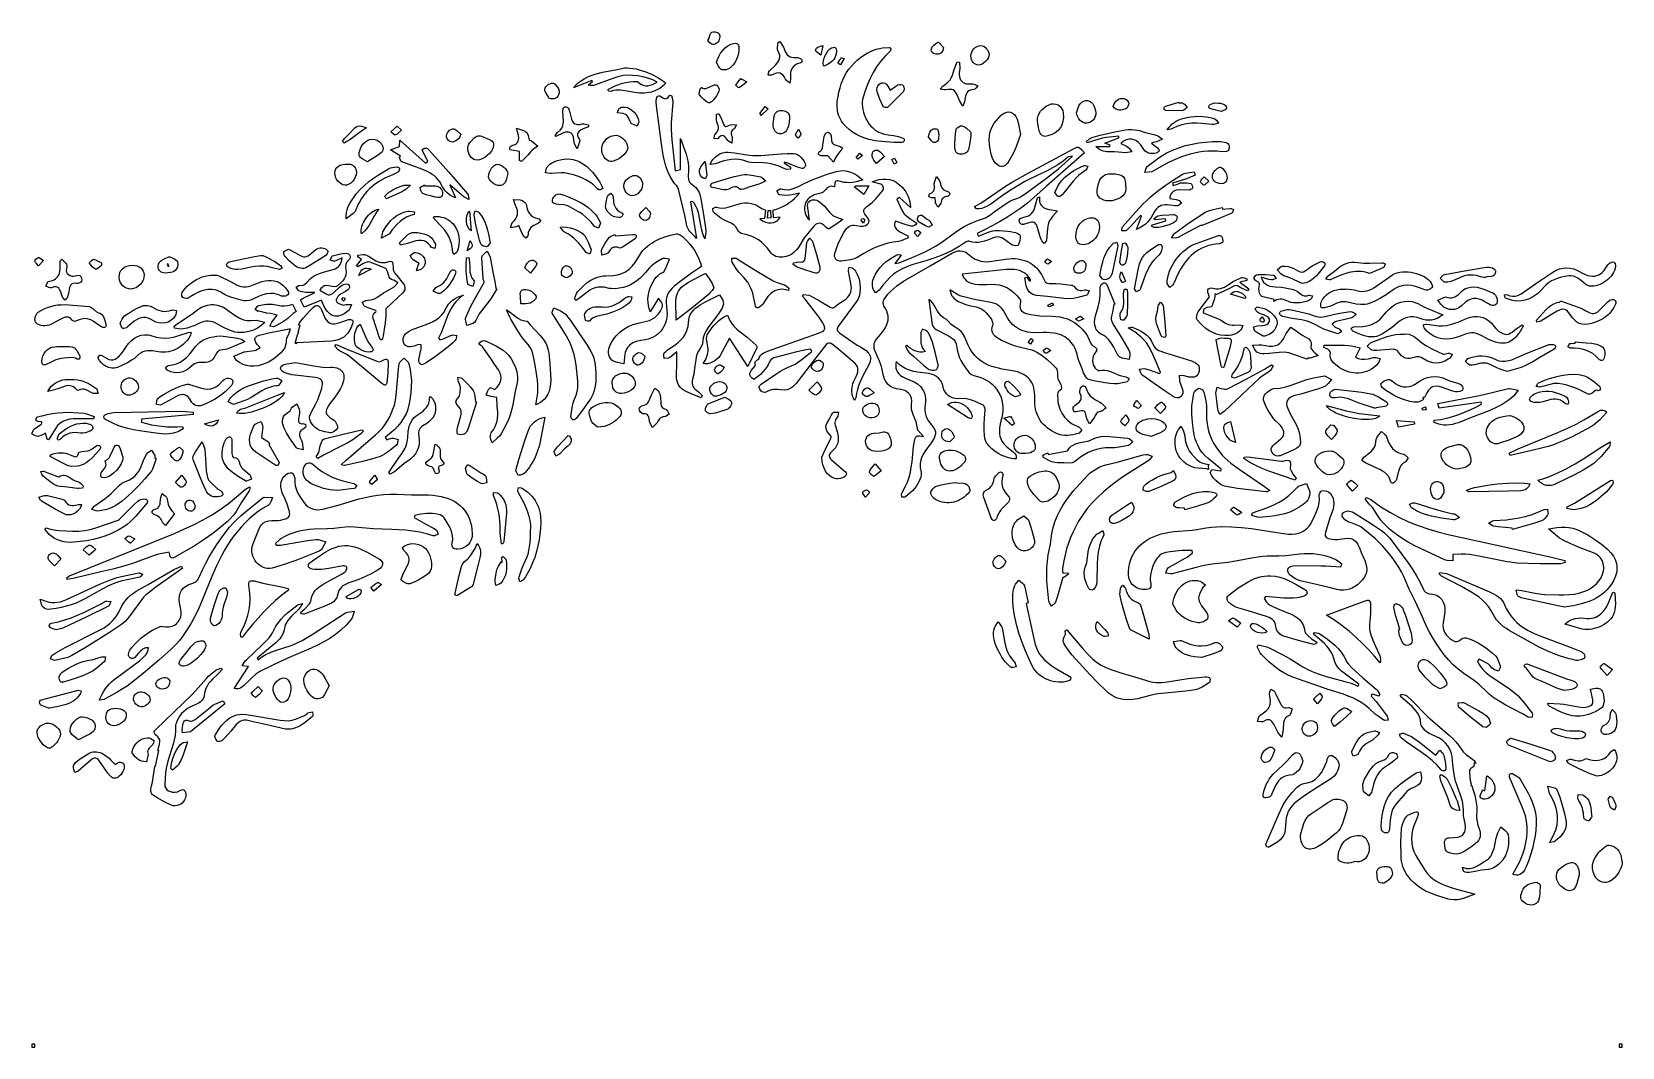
# Model space of a CAD drawing. Header units: centimetres. Extents: x -3.2 to 24.3, y 4.8 to 22.4.
import ezdxf

# ---------------------------------------------------------------- set-up
doc = ezdxf.new("R2010")
doc.units = ezdxf.units.CM
doc.layers.add('BOX', color=7, linetype='Continuous')
doc.layers.add('CUT', color=7, linetype='Continuous')

msp = doc.modelspace()

# ---------------------------------------------------------------- linework, layer by layer
at = {"layer": 'BOX'}
for points in [[(-3.229345, 4.844883), (-3.179345, 4.844883), (-3.179345, 4.894883), (-3.229345, 4.894883)], [(24.240179, 4.844883), (24.290179, 4.844883), (24.290179, 4.894883), (24.240179, 4.894883)]]:
    msp.add_lwpolyline(points, close=True, dxfattribs=at)
at = {"layer": 'CUT'}
for points in [[(8.571216, 22.189771), (8.544696, 22.190139), (8.52439, 22.199204), (8.505479, 22.217691), (8.470454, 22.259577), (8.482923, 22.286293), (8.50835, 22.364693), (8.520043, 22.385227), (8.53695, 22.400453), (8.561234, 22.408865), (8.595057, 22.40896), (8.617608, 22.404551), (8.636353, 22.397162), (8.651373, 22.387018), (8.662745, 22.374346), (8.670549, 22.359371), (8.674865, 22.342322), (8.67577, 22.323423), (8.667198, 22.278402), (8.658357, 22.255715), (8.64675, 22.235422), (8.632304, 22.218101), (8.614948, 22.204332), (8.594609, 22.194696)], [(8.85561, 21.786942), (8.813594, 21.76052), (8.784247, 21.751687), (8.750676, 21.749445), (8.717787, 21.753888), (8.690488, 21.765109), (8.668671, 21.786155), (8.651539, 21.814512), (8.620834, 21.876782), (8.63369, 21.930293), (8.6567, 21.984676), (8.68815, 22.037792), (8.726324, 22.0875), (8.769508, 22.131662), (8.815985, 22.168138), (8.864042, 22.19479), (8.888127, 22.203762), (8.911963, 22.209477), (8.950854, 22.210828), (8.966422, 22.206756), (8.979463, 22.199372), (8.99002, 22.188566), (8.998136, 22.174229), (9.003854, 22.156249), (9.007217, 22.134518), (9.007115, 22.08334), (8.99833, 22.028885), (8.981761, 21.973423), (8.958307, 21.919226), (8.928864, 21.868566), (8.894333, 21.823714)], [(10.058468, 21.866003), (10.015245, 21.852919), (9.978545, 21.834045), (9.948456, 21.809584), (9.925065, 21.77974), (9.90846, 21.744717), (9.898729, 21.704718), (9.895959, 21.659948), (9.900676, 21.588536), (9.886748, 21.520001), (9.82802, 21.569252), (9.814441, 21.588589), (9.792991, 21.626914), (9.769915, 21.656892), (9.744994, 21.678572), (9.718006, 21.692002), (9.688732, 21.697232), (9.656951, 21.69431), (9.622443, 21.683284), (9.584986, 21.664203), (9.568571, 21.658557), (9.509781, 21.657726), (9.526382, 21.715724), (9.53589, 21.731793), (9.637777, 21.83264), (9.679049, 21.884595), (9.695639, 21.911375), (9.707828, 21.939276), (9.714338, 21.968734), (9.713891, 22.000189), (9.705209, 22.034079), (9.680182, 22.086281), (9.676624, 22.103714), (9.676421, 22.14279), (9.683255, 22.225352), (9.715756, 22.24409), (9.775862, 22.14432), (9.807177, 22.069798), (9.824075, 22.037412), (9.842973, 22.011675), (9.864826, 21.992005), (9.890589, 21.97782), (9.921219, 21.968536), (9.957669, 21.963572), (10.01971, 21.961872), (10.056974, 21.955278), (10.073299, 21.947977), (10.08375, 21.938506), (10.092129, 21.924985), (10.09779, 21.909655), (10.100084, 21.894753), (10.095956, 21.886755), (10.085406, 21.878138)], [(10.399025, 22.154612), (10.459442, 22.174359), (10.425034, 22.003194), (10.345864, 22.060242), (10.335218, 22.07335), (10.331242, 22.087989), (10.33544, 22.105152), (10.349318, 22.125835), (10.371052, 22.142853)], [(10.666282, 21.959414), (10.646135, 21.930068), (10.618698, 21.902274), (10.582931, 21.87472), (10.537798, 21.846097), (10.482258, 21.815094), (10.469817, 21.823752), (10.464148, 21.863409), (10.467986, 21.90629), (10.479114, 21.95164), (10.496466, 21.997), (10.518977, 22.039913), (10.545579, 22.07792), (10.575209, 22.108564), (10.606798, 22.129386), (10.642266, 22.14014), (10.659572, 22.1409), (10.672282, 22.136546), (10.682263, 22.124147), (10.689116, 22.107102), (10.692823, 22.08811), (10.693368, 22.069869), (10.68886, 22.028004), (10.680178, 21.991623)], [(10.755514, 21.437278), (10.778352, 21.507749), (10.805029, 21.575496), (10.835654, 21.640405), (10.870336, 21.702365), (10.909183, 21.761264), (10.952303, 21.816991), (10.999805, 21.869433), (11.051797, 21.918479), (11.108387, 21.964017), (11.169684, 22.005935), (11.235796, 22.044121), (11.306831, 22.078463), (11.382897, 22.10885), (11.436338, 22.123158), (11.492151, 22.130886), (11.605618, 22.139841), (11.615014, 22.137486), (11.625565, 22.130634), (11.634129, 22.121944), (11.637566, 22.114072), (11.631603, 22.087147), (11.625073, 22.074669), (11.530163, 21.983113), (11.454313, 21.895101), (11.38785, 21.801559), (11.329616, 21.703245), (11.278455, 21.600916), (11.233208, 21.49533), (11.192719, 21.387244), (11.15583, 21.277416), (11.146074, 21.238499), (11.140867, 21.19744), (11.13999, 21.154733), (11.143225, 21.110873), (11.150354, 21.066354), (11.16116, 21.02167), (11.175424, 20.977317), (11.192928, 20.933788), (11.213454, 20.891579), (11.236784, 20.851184), (11.262699, 20.813097), (11.290983, 20.777812), (11.321416, 20.745825), (11.353781, 20.71763), (11.387859, 20.693722), (11.423433, 20.674594), (11.463385, 20.658754), (11.504898, 20.646383), (11.591157, 20.628691), (11.679309, 20.614813), (11.766454, 20.598044), (11.798052, 20.58877), (11.83112, 20.575803), (11.857139, 20.561365), (11.864843, 20.554288), (11.867591, 20.547678), (11.864672, 20.525352), (11.857161, 20.509674), (11.845856, 20.499573), (11.83155, 20.493979), (11.797126, 20.492037), (11.743447, 20.496123), (11.688138, 20.495607), (11.471188, 20.510373), (11.362461, 20.52233), (11.309174, 20.532406), (11.257038, 20.546341), (11.183311, 20.571219), (11.110795, 20.599935), (11.040567, 20.633254), (10.973702, 20.671937), (10.911275, 20.716748), (10.854362, 20.768449), (10.804037, 20.827804), (10.781682, 20.86059), (10.761377, 20.895575), (10.744842, 20.930718), (10.731137, 20.968336), (10.720273, 21.007798), (10.712261, 21.048471), (10.704838, 21.130921), (10.70545, 21.171434), (10.708959, 21.210628), (10.720927, 21.288605), (10.736409, 21.364192)], [(12.464154, 22.221448), (12.544394, 22.140442), (12.532241, 22.08708), (12.522958, 22.066686), (12.511405, 22.050231), (12.497482, 22.037525), (12.481091, 22.028377), (12.462131, 22.022599), (12.440505, 22.019999), (12.416902, 22.020881), (12.395124, 22.025584), (12.375788, 22.033787), (12.359512, 22.045172), (12.346915, 22.059418), (12.338613, 22.076205), (12.335224, 22.095214), (12.337366, 22.116124), (12.343288, 22.132927), (12.352693, 22.149359), (12.379495, 22.180222), (12.412858, 22.206945), (12.447868, 22.227758), (12.454649, 22.227298)], [(13.191048, 22.172029), (13.215521, 22.168998), (13.240378, 22.159018), (13.264512, 22.143262), (13.286817, 22.122902), (13.306184, 22.099111), (13.321508, 22.073062), (13.331681, 22.045928), (13.335596, 22.018881), (13.331561, 21.986257), (13.319328, 21.953762), (13.300223, 21.922699), (13.275569, 21.894369), (13.246693, 21.870076), (13.214919, 21.851122), (13.181573, 21.83881), (13.147979, 21.834442), (13.123155, 21.837632), (13.099759, 21.846697), (13.078352, 21.860964), (13.059496, 21.879761), (13.043752, 21.902415), (13.031681, 21.928254), (13.023845, 21.956605), (13.020804, 21.986797), (13.024011, 22.021551), (13.034098, 22.054858), (13.050206, 22.085784), (13.071478, 22.113395), (13.097056, 22.136759), (13.126082, 22.154941), (13.157698, 22.167009)], [(6.756298, 21.382144), (6.742665, 21.393111), (6.745004, 21.413375), (6.747679, 21.417273), (6.805987, 21.448175), (6.865299, 21.475425), (6.925662, 21.498809), (6.987125, 21.518113), (7.049737, 21.533123), (7.113548, 21.543625), (7.178604, 21.549405), (7.244956, 21.55025), (7.257026, 21.545184), (7.288451, 21.518274), (7.308665, 21.504197), (7.348924, 21.485012), (7.38902, 21.476508), (7.429033, 21.477151), (7.469041, 21.485409), (7.509121, 21.49975), (7.589813, 21.540549), (7.514718, 21.576328), (7.432257, 21.606305), (7.345046, 21.629958), (7.255697, 21.646767), (7.166826, 21.656208), (7.081047, 21.657762), (7.000973, 21.650905), (6.92922, 21.635116), (6.827316, 21.60143), (6.524723, 21.490004), (6.49625, 21.481922), (6.466187, 21.477663), (6.434034, 21.477949), (6.399289, 21.483503), (6.471109, 21.547319), (6.46344, 21.566046), (6.146355, 21.441881), (6.188516, 21.489146), (6.233061, 21.530436), (6.279768, 21.566275), (6.328412, 21.597192), (6.37877, 21.623712), (6.430619, 21.646362), (6.483735, 21.665667), (6.537895, 21.682156), (6.648452, 21.708785), (6.872258, 21.751392), (6.98193, 21.775791), (7.023866, 21.783166), (7.070115, 21.785424), (7.119909, 21.782995), (7.172478, 21.776304), (7.227053, 21.765778), (7.282866, 21.751844), (7.395125, 21.715459), (7.503103, 21.670565), (7.600644, 21.620574), (7.681596, 21.568903), (7.713928, 21.543504), (7.739805, 21.518965), (7.706081, 21.485314), (7.671454, 21.455949), (7.635971, 21.430651), (7.599683, 21.409204), (7.562638, 21.391389), (7.524885, 21.376987), (7.486473, 21.365781), (7.447451, 21.357552), (7.367771, 21.349154), (7.286239, 21.350049), (7.203244, 21.358492), (7.038912, 21.388836), (6.959002, 21.400568), (6.919008, 21.402485), (6.878894, 21.400537), (6.838593, 21.393799), (6.789194, 21.379251)], [(10.82501, 21.945751), (10.764356, 21.83919), (10.71569, 21.867674), (10.746075, 21.915507), (10.77896, 21.96128), (10.785463, 21.961524)], [(13.07278, 21.410392), (13.029872, 21.405258), (12.995918, 21.393292), (12.969728, 21.375295), (12.950113, 21.352068), (12.935883, 21.32441), (12.92585, 21.293122), (12.908075, 21.198009), (12.878927, 21.125058), (12.822343, 21.219905), (12.79375, 21.290973), (12.774342, 21.332525), (12.756001, 21.364402), (12.737134, 21.38751), (12.716153, 21.402755), (12.691466, 21.411044), (12.661484, 21.413283), (12.624617, 21.410377), (12.579274, 21.403234), (12.557745, 21.402821), (12.489973, 21.41939), (12.53328, 21.470451), (12.582732, 21.504079), (12.611754, 21.527141), (12.637311, 21.552487), (12.65951, 21.580168), (12.678463, 21.610233), (12.694277, 21.642732), (12.707063, 21.677717), (12.729304, 21.759044), (12.781112, 21.887279), (12.822846, 21.882672), (12.827789, 21.776114), (12.819473, 21.701478), (12.818297, 21.665535), (12.821586, 21.633268), (12.829777, 21.60438), (12.843306, 21.578574), (12.862612, 21.555552), (12.888132, 21.535019), (12.920303, 21.516675), (12.950764, 21.508769), (13.020309, 21.510287), (13.054862, 21.508594), (13.077328, 21.502662), (13.142738, 21.472352), (13.107998, 21.433526), (13.09053, 21.417336)], [(5.873829, 21.293855), (5.856932, 21.273935), (5.836057, 21.259553), (5.811485, 21.250828), (5.783502, 21.247881), (5.752388, 21.250834), (5.718429, 21.259806), (5.709593, 21.28695), (5.660763, 21.367166), (5.650496, 21.394977), (5.649957, 21.424061), (5.654598, 21.43922), (5.663184, 21.454863), (5.676219, 21.471046), (5.694209, 21.487824), (5.712863, 21.501234), (5.732085, 21.511105), (5.751541, 21.517282), (5.7709, 21.519608), (5.789829, 21.51793), (5.807995, 21.512089), (5.825067, 21.501931), (5.840713, 21.4873), (5.863349, 21.456713), (5.882101, 21.421059), (5.89362, 21.384157), (5.895619, 21.366429), (5.894555, 21.34982), (5.886464, 21.31919)], [(8.35917, 21.443472), (8.364855, 21.444625), (8.382998, 21.435995), (8.400417, 21.430933), (8.433394, 21.429779), (8.464419, 21.437704), (8.55212, 21.481336), (8.581673, 21.490961), (8.61244, 21.492359), (8.621479, 21.488885), (8.629874, 21.481506), (8.644624, 21.459542), (8.665208, 21.418336), (8.658552, 21.382847), (8.642031, 21.342442), (8.618323, 21.300387), (8.590107, 21.259944), (8.560064, 21.224378), (8.530873, 21.196954), (8.505213, 21.180934), (8.494545, 21.178221), (8.485764, 21.179584), (8.440519, 21.205528), (8.39848, 21.238825), (8.359751, 21.276952), (8.324436, 21.317387), (8.320178, 21.325907), (8.318757, 21.336854), (8.322117, 21.363819), (8.337495, 21.42256), (8.342091, 21.430299)], [(9.005621, 21.442023), (8.994444, 21.446749), (8.976968, 21.461259), (8.96134, 21.477435), (8.955711, 21.487158), (8.992776, 21.546638), (9.01427, 21.574214), (9.038029, 21.599447), (9.041956, 21.599914), (9.058947, 21.591966), (9.142447, 21.541043), (9.065638, 21.482037)], [(11.504984, 21.111951), (11.500333, 21.117144), (11.444073, 21.243384), (11.419689, 21.307934), (11.399575, 21.373611), (11.394591, 21.409669), (11.398352, 21.443137), (11.409617, 21.472744), (11.427143, 21.497217), (11.449688, 21.515286), (11.476012, 21.525679), (11.504873, 21.527124), (11.535028, 21.518351), (11.548585, 21.5099), (11.560798, 21.498452), (11.582596, 21.468941), (11.625468, 21.400097), (11.722232, 21.470224), (11.758735, 21.49016), (11.782331, 21.495639), (11.810371, 21.495047), (11.835617, 21.489026), (11.844931, 21.484181), (11.850832, 21.478219), (11.860131, 21.453878), (11.863885, 21.424448), (11.861317, 21.396213), (11.851651, 21.375462), (11.785288, 21.304546), (11.716694, 21.235652), (11.574812, 21.102619), (11.559087, 21.098303), (11.535629, 21.100436)], [(8.091127, 20.294702), (8.118581, 20.20108), (8.129966, 20.14184), (8.135064, 20.080787), (8.135163, 20.019142), (8.127976, 19.903519), (8.131594, 19.852733), (8.138435, 19.82939), (8.149875, 19.807744), (8.166848, 19.788041), (8.224022, 19.74714), (8.253106, 19.720933), (8.277871, 19.69215), (8.298646, 19.661033), (8.315761, 19.627827), (8.329544, 19.592776), (8.348437, 19.518113), (8.39273, 19.248104), (8.431374, 18.977192), (8.432578, 18.945924), (8.418716, 18.829423), (8.399448, 18.870985), (8.383628, 18.913174), (8.360025, 18.998756), (8.311942, 19.253078), (8.288098, 19.332574), (8.272113, 19.370578), (8.252649, 19.407197), (8.22913, 19.442261), (8.200979, 19.475604), (8.165695, 19.466428), (8.272943, 18.834041), (8.245458, 18.866548), (8.164793, 18.951237), (8.141693, 18.979781), (8.122081, 19.010777), (8.106917, 19.045602), (8.097156, 19.085636), (8.070277, 19.231344), (8.037444, 19.376121), (7.966106, 19.664713), (7.953407, 19.706531), (7.944036, 19.725986), (7.931894, 19.742654), (7.897938, 19.78183), (7.867298, 19.822202), (7.815103, 19.906225), (7.773591, 19.994102), (7.74104, 20.085211), (7.715733, 20.17893), (7.695948, 20.274637), (7.66607, 20.469526), (7.580046, 21.126431), (7.57463, 21.20542), (7.577508, 21.255186), (7.583228, 21.274078), (7.591846, 21.288263), (7.603086, 21.297559), (7.616672, 21.301789), (7.632331, 21.300771), (7.649787, 21.294327), (7.690762, 21.267489), (7.711091, 21.257923), (7.729939, 21.253635), (7.747495, 21.254683), (7.763945, 21.261124), (7.779477, 21.273015), (7.794279, 21.290414), (7.808538, 21.313378), (7.838769, 21.309617), (7.863259, 21.219382), (7.86523, 21.189616), (7.835079, 20.834706), (7.834129, 20.716876), (7.845505, 20.540178), (7.902133, 20.003023), (7.994244, 20.028056), (7.994244, 20.563771)], [(15.057125, 20.833338), (15.024728, 20.828106), (14.993808, 20.830409), (14.964223, 20.839928), (14.936536, 20.855951), (14.911307, 20.877766), (14.889099, 20.90466), (14.870473, 20.935921), (14.855991, 20.970836), (14.846214, 21.008692), (14.890343, 21.126458), (14.911374, 21.160807), (14.940612, 21.190915), (14.972562, 21.210723), (15.005922, 21.220495), (15.039393, 21.220493), (15.071677, 21.210979), (15.101474, 21.192217), (15.127485, 21.164469), (15.148411, 21.127997), (15.160243, 21.099582), (15.178298, 21.040484), (15.182543, 21.010539), (15.181325, 20.975911), (15.173151, 20.943018), (15.158854, 20.912682), (15.139269, 20.885726), (15.115229, 20.862969), (15.08757, 20.845232)], [(15.56021, 21.061403), (15.532709, 21.072552), (15.506074, 21.090131), (15.480547, 21.114847), (15.493986, 21.150386), (15.510272, 21.18144), (15.529509, 21.207683), (15.551803, 21.228785), (15.577258, 21.244419), (15.605979, 21.254257), (15.638071, 21.25797), (15.673639, 21.25523), (15.68556, 21.251646), (15.697911, 21.245043), (15.721726, 21.225178), (15.740735, 21.200429), (15.750587, 21.17559), (15.751049, 21.163054), (15.748918, 21.148927), (15.738342, 21.119236), (15.721792, 21.093181), (15.702204, 21.077424), (15.64548, 21.059485), (15.616838, 21.055575), (15.588334, 21.055979)], [(16.391018, 21.123345), (16.617626, 21.190445), (16.621187, 21.180388), (16.679664, 21.177681), (16.69577, 21.171493), (16.714428, 21.156488), (16.762729, 21.099493), (16.704795, 21.054893), (16.684873, 21.048638), (16.543377, 21.044185), (16.401595, 21.046434), (16.388538, 21.049966), (16.37457, 21.057913), (16.363659, 21.067122), (16.35977, 21.074436), (16.370954, 21.103747), (16.380236, 21.116075)], [(6.054781, 21.086532), (6.080064, 21.012153), (6.107892, 20.898112), (6.121948, 20.867144), (6.140251, 20.842614), (6.162786, 20.824465), (6.18954, 20.812641), (6.220497, 20.807084), (6.255643, 20.807739), (6.294964, 20.814549), (6.320727, 20.816473), (6.40312, 20.800863), (6.402367, 20.767175), (6.31391, 20.731995), (6.2631, 20.705236), (6.244414, 20.690599), (6.229785, 20.674401), (6.219667, 20.656533), (6.214513, 20.636889), (6.214776, 20.61536), (6.220909, 20.591837), (6.246472, 20.544947), (6.251026, 20.534393), (6.251483, 20.525013), (6.204579, 20.384595), (6.162362, 20.470978), (6.15511, 20.500552), (6.141555, 20.587635), (6.132299, 20.617587), (6.120038, 20.639925), (6.103758, 20.655735), (6.082441, 20.666103), (6.055075, 20.672112), (6.020643, 20.67485), (6.003475, 20.672974), (5.968833, 20.659492), (5.838549, 20.595841), (5.824988, 20.61437), (5.869472, 20.664862), (5.919502, 20.710711), (5.942871, 20.74435), (5.957717, 20.780024), (5.965654, 20.817366), (5.968296, 20.856009), (5.958414, 21.028429), (5.962561, 21.080293), (5.967581, 21.091053), (5.977439, 21.101702), (5.9893, 21.109788), (6.000333, 21.11286), (6.016059, 21.110567), (6.032532, 21.104929), (6.046517, 21.096674)], [(7.24408, 20.775218), (7.139909, 20.82522), (7.096807, 20.922339), (7.078883, 20.950603), (7.059095, 20.970569), (7.034743, 20.9843), (7.003123, 20.993861), (6.907272, 21.00872), (6.912329, 21.034237), (6.920259, 21.05595), (6.931094, 21.073867), (6.944862, 21.087994), (6.961592, 21.098338), (6.981314, 21.104907), (7.004057, 21.107709), (7.029851, 21.106749), (7.073429, 21.097392), (7.115929, 21.079235), (7.156009, 21.053549), (7.192322, 21.021607), (7.223525, 20.98468), (7.248274, 20.944039), (7.265222, 20.900957), (7.273027, 20.856704), (7.270643, 20.836636)], [(8.871693, 20.666705), (8.870465, 20.647818), (8.888458, 20.568077), (8.889856, 20.547373), (8.88153, 20.48297), (8.825789, 20.515822), (8.81159, 20.529993), (8.777309, 20.575801), (8.759814, 20.594398), (8.741318, 20.60743), (8.721249, 20.612876), (8.699034, 20.608717), (8.686943, 20.602403), (8.660437, 20.580048), (8.645877, 20.5635), (8.63468, 20.558387), (8.57852, 20.561404), (8.581182, 20.616247), (8.587619, 20.628105), (8.612843, 20.652958), (8.631555, 20.678288), (8.64405, 20.704276), (8.650619, 20.731102), (8.651556, 20.758945), (8.647154, 20.787987), (8.637706, 20.818407), (8.623504, 20.850386), (8.615649, 20.87926), (8.61548, 20.91199), (8.620618, 20.980197), (8.657573, 20.994098), (8.707239, 20.895285), (8.743186, 20.800234), (8.754187, 20.782715), (8.766847, 20.772979), (8.782592, 20.77037), (8.802851, 20.774228), (8.862618, 20.798718), (8.885578, 20.804332), (8.964254, 20.79969), (8.930294, 20.734011), (8.892211, 20.702536), (8.878409, 20.684977)], [(9.370039, 20.996985), (9.458532, 21.119705), (9.512903, 21.07648), (9.393092, 20.964225), (9.371353, 20.991707)], [(9.864721, 20.774573), (9.843955, 20.722314), (9.829906, 20.699714), (9.813002, 20.680264), (9.792934, 20.664562), (9.769391, 20.653207), (9.742066, 20.646795), (9.710649, 20.645924), (9.686378, 20.650516), (9.664534, 20.660825), (9.64539, 20.676422), (9.629217, 20.696873), (9.616286, 20.721748), (9.606869, 20.750615), (9.601237, 20.783042), (9.599661, 20.818598), (9.616532, 20.942789), (9.624208, 20.971071), (9.635861, 20.994782), (9.651028, 21.014026), (9.669246, 21.02891), (9.690051, 21.039538), (9.712982, 21.046017), (9.737574, 21.048451), (9.763365, 21.046947), (9.78779, 21.042373), (9.811054, 21.03496), (9.832398, 21.024445), (9.851057, 21.010563), (9.866271, 20.993047), (9.877277, 20.971633), (9.883313, 20.946056), (9.883618, 20.916051), (9.877622, 20.844434), (9.872721, 20.809034)], [(13.33724, 20.541571), (13.339563, 20.605169), (13.350421, 20.665403), (13.368955, 20.722467), (13.394306, 20.776554), (13.425615, 20.827856), (13.462023, 20.876567), (13.502672, 20.922879), (13.546701, 20.966986), (13.585493, 20.996969), (13.62544, 21.01543), (13.665327, 21.022656), (13.703934, 21.018933), (13.740044, 21.004548), (13.772439, 20.979788), (13.799902, 20.944938), (13.821215, 20.900286), (13.838904, 20.841109), (13.879557, 20.634938), (13.809297, 20.435846), (13.781697, 20.36606), (13.759818, 20.318413), (13.68227, 20.180722), (13.651292, 20.134793), (13.633418, 20.1145), (13.613793, 20.097491), (13.592297, 20.084893), (13.568809, 20.077833), (13.543209, 20.077437), (13.515377, 20.084834), (13.477955, 20.106395), (13.443325, 20.13804), (13.415002, 20.175666), (13.396506, 20.215169), (13.373732, 20.294943), (13.355798, 20.376512), (13.343401, 20.45901)], [(14.581679, 20.773094), (14.566435, 20.747825), (14.548659, 20.724286), (14.528343, 20.702463), (14.480056, 20.663918), (14.421505, 20.632092), (14.352621, 20.606886), (14.326811, 20.601288), (14.303084, 20.600269), (14.281525, 20.603667), (14.262216, 20.611317), (14.245241, 20.623058), (14.230684, 20.638725), (14.218628, 20.658155), (14.209157, 20.681185), (14.197363, 20.724413), (14.173906, 20.858017), (14.174589, 20.910228), (14.183755, 20.956582), (14.200489, 20.99766), (14.223875, 21.034048), (14.253, 21.066327), (14.286948, 21.095081), (14.324804, 21.120894), (14.387011, 21.15411), (14.408519, 21.1608), (14.451223, 21.165444), (14.492235, 21.159246), (14.53002, 21.143172), (14.563046, 21.118189), (14.589779, 21.085261), (14.608688, 21.045356), (14.618238, 20.999439), (14.620233, 20.925812), (14.612311, 20.8594), (14.594401, 20.800105)], [(17.195385, 20.803391), (17.017081, 20.824338), (16.928653, 20.829086), (16.840866, 20.827905), (16.753843, 20.819212), (16.667704, 20.801423), (16.582568, 20.772955), (16.47987, 20.724905), (16.416264, 20.716226), (16.443996, 20.752399), (16.473145, 20.78511), (16.503917, 20.814418), (16.536524, 20.840379), (16.571172, 20.863049), (16.608072, 20.882486), (16.647432, 20.898747), (16.689461, 20.911889), (16.757449, 20.927864), (16.825169, 20.939358), (16.89266, 20.946316), (16.959957, 20.948686), (17.027099, 20.946414), (17.094122, 20.939446), (17.161064, 20.927729), (17.227962, 20.911209), (17.249301, 20.898914), (17.268269, 20.878253), (17.304554, 20.831109), (17.221817, 20.804267)], [(17.44403, 21.083993), (17.442363, 21.075368), (17.419621, 21.061868), (17.349667, 21.030527), (17.215223, 21.065368), (17.157712, 21.084173), (17.145913, 21.091818), (17.138447, 21.100433), (17.135222, 21.109861), (17.136141, 21.119945), (17.141111, 21.130529), (17.150038, 21.141454), (17.162826, 21.152565), (17.188129, 21.165903), (17.220705, 21.174407), (17.258012, 21.178229), (17.297508, 21.177521), (17.336651, 21.172436), (17.372899, 21.163126), (17.40371, 21.149743), (17.426541, 21.132439), (17.435117, 21.118381)], [(2.476926, 20.778238), (2.516071, 20.767658), (2.560103, 20.749247), (2.458531, 20.679364), (2.364738, 20.607583), (2.271982, 20.540652), (2.223887, 20.511116), (2.173523, 20.485323), (2.148374, 20.512774), (2.180029, 20.561417), (2.192195, 20.576109), (2.286172, 20.665401), (2.334597, 20.726783), (2.357839, 20.74974), (2.383124, 20.766739), (2.411021, 20.777404), (2.442099, 20.781362)], [(3.117142, 20.660601), (3.091292, 20.639868), (3.063275, 20.625444), (3.055406, 20.625147), (3.046249, 20.628596), (3.025216, 20.64341), (2.980271, 20.681417), (3.09303, 20.779343), (3.167067, 20.707235)], [(4.135456, 20.691204), (4.194047, 20.635819), (4.185518, 20.609136), (4.17139, 20.583281), (4.15271, 20.559292), (4.130521, 20.538207), (4.105869, 20.521062), (4.079799, 20.508896), (4.053355, 20.502747), (4.027584, 20.503651), (4.002153, 20.514361), (3.977223, 20.534356), (3.95709, 20.559292), (3.946051, 20.584822), (3.944557, 20.611588), (3.950238, 20.638497), (3.961997, 20.664216), (3.978738, 20.687411), (3.999363, 20.706749), (4.022776, 20.720897), (4.047878, 20.728521), (4.073574, 20.728289), (4.089825, 20.723359), (4.105466, 20.715034)], [(5.224708, 20.721883), (5.293299, 20.694891), (5.309634, 20.686312), (5.334399, 20.66792), (5.350719, 20.64582), (5.361109, 20.617531), (5.374163, 20.532472), (5.406669, 20.527934), (5.415871, 20.523405), (5.526049, 20.429742), (5.449208, 20.377443), (5.42511, 20.358261), (5.405535, 20.33937), (5.35158, 20.277131), (5.246121, 20.163776), (5.212364, 20.182693), (5.212225, 20.272183), (5.209464, 20.337907), (5.076033, 20.359169), (5.04574, 20.36889), (5.040565, 20.375278), (5.039787, 20.400502), (5.046503, 20.418792), (5.059105, 20.431691), (5.075989, 20.440742), (5.136266, 20.460222), (5.154212, 20.469299), (5.171791, 20.487821), (5.184907, 20.514463), (5.192933, 20.54452), (5.195238, 20.573286), (5.190974, 20.614164), (5.159515, 20.744022)], [(10.032297, 20.570647), (9.992589, 20.613736), (9.988002, 20.627982), (9.992247, 20.646805), (10.037934, 20.725069), (10.078754, 20.652488), (10.080504, 20.637388), (10.073213, 20.619711)], [(10.517584, 20.658733), (10.535257, 20.66932), (10.548204, 20.671186), (10.566191, 20.660233), (10.58315, 20.644282), (10.595874, 20.625954), (10.601159, 20.607869), (10.606987, 20.528791), (10.61408, 20.501835), (10.625706, 20.481196), (10.643177, 20.465322), (10.667804, 20.452661), (10.759242, 20.424872), (10.802989, 20.395866), (10.75576, 20.344301), (10.707955, 20.277475), (10.679586, 20.23014), (10.641402, 20.155629), (10.546602, 20.264993), (10.42793, 20.26617), (10.402873, 20.274569), (10.382954, 20.291891), (10.381322, 20.300732), (10.388577, 20.325174), (10.395121, 20.332356), (10.418419, 20.346973), (10.435278, 20.364153), (10.446847, 20.383452), (10.454275, 20.404427), (10.469626, 20.529511), (10.480601, 20.595559), (10.490044, 20.627138), (10.500681, 20.64336)], [(12.334901, 20.528145), (12.287039, 20.589651), (12.300843, 20.646336), (12.309598, 20.670293), (12.320328, 20.690899), (12.333586, 20.707833), (12.349927, 20.720772), (12.369906, 20.729396), (12.394076, 20.733384), (12.418674, 20.731749), (12.436536, 20.724264), (12.448757, 20.71208), (12.456431, 20.696344), (12.462523, 20.658817), (12.463569, 20.620876), (12.462112, 20.576035), (12.458107, 20.554275), (12.451178, 20.534292), (12.440768, 20.517086), (12.426323, 20.503657), (12.407285, 20.495008), (12.383101, 20.492138), (12.37097, 20.495039), (12.358903, 20.502713)], [(12.767527, 20.72626), (12.772053, 20.736501), (12.781512, 20.747366), (12.809968, 20.767972), (12.842378, 20.782073), (12.856777, 20.784809), (12.86822, 20.783667), (12.907531, 20.76519), (12.944542, 20.740012), (13.013568, 20.680686), (13.019149, 20.669105), (13.019027, 20.60822), (12.995142, 20.451725), (12.979398, 20.373196), (12.970013, 20.352151), (12.957739, 20.334392), (12.9427, 20.319823), (12.925021, 20.308348), (12.904825, 20.299871), (12.882239, 20.294296), (12.857385, 20.291528), (12.831463, 20.292403), (12.808833, 20.297681), (12.789526, 20.306891), (12.773573, 20.319562), (12.761008, 20.335223), (12.751861, 20.353404), (12.746166, 20.373632), (12.743954, 20.395438), (12.744122, 20.478398), (12.748064, 20.561466), (12.755845, 20.644226)], [(15.298998, 20.570284), (15.232258, 20.553438), (15.035014, 20.488868), (15.020279, 20.508884), (15.075124, 20.555398), (15.103224, 20.576078), (15.13326, 20.589413), (15.258482, 20.621134), (15.510587, 20.678104), (15.637249, 20.70363), (15.691673, 20.712116), (15.746935, 20.716861), (15.802436, 20.718119), (15.857576, 20.716147), (15.898278, 20.710117), (15.938662, 20.699162), (16.019265, 20.673889), (16.185255, 20.630501), (16.239733, 20.613544), (16.264289, 20.602296), (16.333187, 20.554509), (16.259981, 20.515684), (16.234638, 20.505574), (16.173405, 20.493906), (16.146391, 20.481808), (16.248854, 20.401218), (16.269977, 20.375211), (16.276489, 20.360916), (16.277172, 20.348666), (16.270218, 20.336898), (16.257938, 20.326203), (16.2429, 20.317569), (16.227673, 20.311987), (16.190863, 20.304334), (16.15634, 20.301281), (16.123975, 20.303321), (16.093638, 20.310947), (16.065202, 20.324649), (16.038536, 20.344921), (16.013512, 20.372255), (15.956482, 20.456944), (15.920871, 20.496034), (15.883277, 20.524692), (15.843808, 20.543198), (15.80257, 20.551831), (15.759674, 20.550869), (15.715225, 20.540593), (15.669333, 20.521282), (15.6579, 20.513967), (15.612597, 20.47422), (15.711458, 20.428128), (15.7383, 20.411526), (15.757124, 20.394919), (15.805545, 20.33386), (15.731252, 20.31944), (15.706585, 20.31815), (15.507433, 20.330755), (15.375399, 20.334365), (15.343196, 20.338917), (15.311224, 20.346764), (15.27933, 20.358663), (15.247359, 20.375369), (15.215158, 20.397636), (15.182574, 20.426219), (15.424048, 20.426219), (15.429698, 20.449024), (15.335848, 20.480207), (15.582982, 20.573394), (15.578265, 20.604519), (15.368081, 20.582298)], [(2.819288, 20.468547), (2.832568, 20.446203), (2.843577, 20.421376), (2.848282, 20.396984), (2.847177, 20.368864), (2.840557, 20.343087), (2.835272, 20.332973), (2.828718, 20.325722), (2.77021, 20.283136), (2.580305, 20.161346), (2.497627, 20.207726), (2.464333, 20.229909), (2.451322, 20.242344), (2.441353, 20.25628), (2.436176, 20.269715), (2.434012, 20.28519), (2.43682, 20.320191), (2.445976, 20.357149), (2.457676, 20.391927), (2.470276, 20.419472), (2.486959, 20.445757), (2.506529, 20.47037), (2.547949, 20.51052), (2.569159, 20.524966), (2.591183, 20.536285), (2.613783, 20.544525), (2.659764, 20.55197), (2.705203, 20.547697), (2.748203, 20.532105), (2.786864, 20.505589), (2.803974, 20.488359)], [(3.621278, 20.16903), (3.522626, 20.361929), (3.537178, 20.378382), (3.552292, 20.389711), (3.567811, 20.396131), (3.583579, 20.397858), (3.599439, 20.395107), (3.615234, 20.388092), (3.630808, 20.37703), (3.646002, 20.362136), (3.979805, 19.986622), (4.310739, 19.6086), (4.321707, 19.588249), (4.334322, 19.509635), (4.266655, 19.541177), (4.246605, 19.554747), (4.003353, 19.763742), (4.102955, 19.534899), (4.059804, 19.552116), (4.020582, 19.573832), (3.98512, 19.599466), (3.953244, 19.628438), (3.924783, 19.660168), (3.899564, 19.694078), (3.877416, 19.729585), (3.832772, 19.811382), (3.803678, 19.851038), (3.771298, 19.885748), (3.736043, 19.916182), (3.698324, 19.943006), (3.658552, 19.96689), (3.574497, 20.008509), (3.475337, 20.049354), (3.172205, 20.159739), (3.158944, 20.171489), (3.13102, 20.236036), (3.151196, 20.258277), (2.979804, 20.364639), (3.134392, 20.424015), (3.141337, 20.534874), (3.581958, 20.138918)], [(4.631018, 20.567358), (4.713019, 20.533999), (4.735765, 20.518326), (4.752659, 20.497083), (4.758244, 20.483756), (4.762355, 20.450452), (4.755416, 20.409155), (4.747406, 20.388059), (4.723322, 20.345965), (4.690431, 20.305506), (4.651068, 20.268489), (4.607568, 20.236722), (4.562266, 20.212012), (4.517498, 20.196165), (4.475599, 20.19099), (4.443554, 20.193888), (4.416611, 20.202443), (4.394112, 20.215881), (4.375401, 20.233423), (4.359819, 20.254293), (4.346709, 20.277713), (4.325276, 20.329099), (4.315257, 20.367731), (4.314248, 20.402992), (4.320906, 20.435342), (4.333889, 20.465242), (4.351852, 20.493153), (4.373453, 20.519535), (4.422194, 20.569556), (4.443756, 20.58767), (4.466058, 20.600456), (4.488935, 20.608185), (4.512224, 20.611131), (4.53576, 20.609565), (4.55938, 20.603758), (4.58292, 20.593984)], [(6.717685, 20.554932), (6.756288, 20.583853), (6.798462, 20.605206), (6.842586, 20.617551), (6.887043, 20.619449), (6.921334, 20.611338), (6.956118, 20.594009), (6.989763, 20.569293), (7.020633, 20.53902), (7.047097, 20.505023), (7.06752, 20.469132), (7.080268, 20.433179), (7.083708, 20.398995), (7.08072, 20.380132), (7.073972, 20.36056), (7.050628, 20.320394), (7.016531, 20.28071), (6.974537, 20.243724), (6.927501, 20.211651), (6.87828, 20.186705), (6.829727, 20.171102), (6.806594, 20.167496), (6.784699, 20.167056), (6.753883, 20.173674), (6.724648, 20.189016), (6.697868, 20.211796), (6.674416, 20.24073), (6.655166, 20.274535), (6.640994, 20.311925), (6.632772, 20.351617), (6.631375, 20.392327), (6.639498, 20.437138), (6.657671, 20.480135), (6.684273, 20.519879)], [(14.985081, 20.314084), (14.326828, 19.737802), (14.109628, 19.543046), (13.998435, 19.447451), (13.883104, 19.358273), (13.76403, 19.274868), (13.641611, 19.196592), (13.516242, 19.122804), (13.388321, 19.052858), (13.258242, 18.986113), (13.126404, 18.921924), (13.149582, 18.875979), (13.336655, 18.947234), (13.40013, 18.966881), (13.436394, 18.973183), (13.474138, 18.974331), (13.512463, 18.972436), (13.654935, 18.961162), (13.706821, 18.95455), (13.758048, 18.945063), (13.793331, 18.935543), (13.829869, 18.921869), (13.859155, 18.905238), (13.868421, 18.896188), (13.872684, 18.886847), (13.873862, 18.844618), (13.866883, 18.801132), (13.854387, 18.757775), (13.839015, 18.715933), (13.834727, 18.712339), (13.799077, 18.707816), (13.768205, 18.710678), (13.74274, 18.718857), (13.694851, 18.749795), (13.602361, 18.817305), (13.55343, 18.84524), (13.51966, 18.85608), (13.481665, 18.860169), (13.443536, 18.857408), (13.409365, 18.847695), (13.307014, 18.805207), (13.255706, 18.787286), (13.203917, 18.773473), (13.151352, 18.76519), (13.097717, 18.763858), (13.042718, 18.770897), (12.986059, 18.787728), (12.972694, 18.78847), (12.940475, 18.775106), (12.819283, 18.695324), (12.708989, 18.633063), (12.595604, 18.577915), (12.479653, 18.528923), (12.361661, 18.485126), (12.242152, 18.445564), (12.000684, 18.375304), (11.91095, 18.345833), (11.82869, 18.309028), (11.753126, 18.26532), (11.683483, 18.215139), (11.618985, 18.158915), (11.558856, 18.097078), (11.50232, 18.030058), (11.432967, 17.940131), (11.37636, 17.892552), (11.341972, 17.933712), (11.327522, 17.954489), (11.320701, 17.975813), (11.318576, 18.020597), (11.319629, 18.066113), (11.325574, 18.110524), (11.338127, 18.151993), (11.369798, 18.217607), (11.407372, 18.277778), (11.450367, 18.332886), (11.4983, 18.383315), (11.550689, 18.429446), (11.607049, 18.471662), (11.6669, 18.510345), (11.740494, 18.550807), (11.775214, 18.559656), (11.781742, 18.559228), (11.815933, 18.546757), (11.706296, 18.402198), (11.775087, 18.414326), (11.791334, 18.419369), (12.005018, 18.505655), (12.21524, 18.598563), (12.317885, 18.650034), (12.418264, 18.706203), (12.515909, 18.768083), (12.755075, 18.943145), (12.829847, 18.992421), (12.906591, 19.03845), (12.985579, 19.080774), (13.067082, 19.118933), (13.151372, 19.152468), (13.27138, 19.193053), (13.302751, 19.209417), (13.362996, 19.250707), (13.422183, 19.296536), (13.628617, 19.437349), (13.704806, 19.483122), (13.746118, 19.502381), (13.834248, 19.533992), (13.876791, 19.55423), (13.958957, 19.604541), (14.329796, 19.877834), (14.538432, 20.040881), (14.595906, 20.089407), (14.780472, 20.2606), (14.711903, 20.244893), (14.700106, 20.238169), (14.615436, 20.169376), (14.526004, 20.109168), (14.432907, 20.05557), (14.337245, 20.006603), (14.045862, 19.867728), (13.950932, 19.817521), (13.819254, 19.740095), (13.690307, 19.657678), (13.563945, 19.571204), (13.365763, 19.428921), (13.289867, 19.384918), (13.250254, 19.367901), (13.208969, 19.355127), (13.16559, 19.347288), (13.119696, 19.345074), (13.082612, 19.385861), (13.190922, 19.446822), (13.619142, 19.736858), (13.76588, 19.826558), (14.011042, 19.963614), (14.795843, 20.385992), (14.828681, 20.402445), (14.854874, 20.411278), (14.877249, 20.411718), (14.898632, 20.402992), (14.935025, 20.371025)], [(16.056608, 20.060182), (16.072663, 20.080271), (16.232759, 20.201096), (16.315595, 20.257283), (16.401431, 20.307846), (16.509545, 20.360712), (16.619855, 20.404755), (16.732202, 20.440446), (16.846424, 20.468253), (16.962362, 20.488645), (17.079855, 20.50209), (17.198742, 20.509059), (17.34773, 20.510076), (17.406329, 20.502929), (17.428947, 20.497009), (17.44915, 20.488123), (17.466081, 20.475361), (17.47888, 20.457818), (17.486687, 20.434585), (17.488644, 20.404754), (17.484309, 20.376037), (17.474599, 20.356349), (17.460657, 20.344012), (17.443625, 20.337349), (17.367442, 20.33388), (17.283669, 20.342124), (17.201534, 20.34528), (17.12095, 20.343603), (17.041831, 20.33735), (16.964093, 20.326778), (16.887648, 20.312143), (16.812412, 20.293702), (16.738299, 20.27171), (16.665222, 20.246426), (16.593097, 20.218105), (16.451358, 20.153379), (16.312395, 20.079585), (16.16324, 19.990302), (16.150534, 19.984854), (16.028331, 19.97422), (16.045926, 20.033152)], [(2.2205, 19.758706), (2.185217, 19.755483), (2.153118, 19.76221), (2.121935, 19.777405), (2.092763, 19.799688), (2.0667, 19.827679), (2.044841, 19.86), (2.028282, 19.89527), (2.018121, 19.93211), (2.015452, 19.96914), (2.02029, 20.006265), (2.031827, 20.037881), (2.050312, 20.064145), (2.075993, 20.085214), (2.109119, 20.101246), (2.14994, 20.112397), (2.198703, 20.118823), (2.255657, 20.120683), (2.282635, 20.117529), (2.307697, 20.108813), (2.330297, 20.095143), (2.349889, 20.07713), (2.365927, 20.055382), (2.377865, 20.03051), (2.385156, 20.003122), (2.387255, 19.973829), (2.38168, 19.932896), (2.367725, 19.89288), (2.346768, 19.85527), (2.320188, 19.821558), (2.289364, 19.793233), (2.255675, 19.771786)], [(4.798898, 20.112741), (4.824298, 20.118428), (4.853417, 20.114768), (4.884178, 20.103293), (4.914857, 20.085536), (4.943733, 20.06303), (4.969082, 20.037307), (4.98918, 20.0099), (5.002305, 19.982341), (5.006734, 19.956164), (4.986824, 19.867484), (4.974169, 19.831237), (4.959115, 19.800952), (4.941213, 19.777055), (4.920015, 19.75997), (4.895072, 19.750121), (4.865934, 19.747936), (4.831776, 19.753229), (4.797946, 19.76461), (4.765766, 19.781125), (4.736561, 19.801821), (4.711653, 19.825745), (4.692364, 19.851941), (4.680019, 19.879458), (4.675939, 19.90734), (4.680074, 19.943676), (4.690484, 19.98024), (4.706091, 20.015498), (4.725815, 20.047912), (4.748577, 20.075948), (4.773298, 20.098069)], [(5.738839, 19.957826), (5.661151, 19.969006), (5.678589, 20.048887), (5.690206, 20.071166), (5.711218, 20.09543), (5.736052, 20.117604), (5.764276, 20.137608), (5.795462, 20.155363), (5.82918, 20.170788), (5.864998, 20.183804), (5.94122, 20.202289), (6.020686, 20.210179), (6.099958, 20.206835), (6.138445, 20.20075), (6.175594, 20.191618), (6.210973, 20.179359), (6.244154, 20.163891), (6.308036, 20.12555), (6.366788, 20.082135), (6.420842, 20.034119), (6.470626, 19.981973), (6.516569, 19.92617), (6.5591, 19.867182), (6.598649, 19.805481), (6.635644, 19.74154), (6.650485, 19.697922), (6.606572, 19.67602), (6.591538, 19.673414), (6.57978, 19.676532), (6.556431, 19.694816), (6.487592, 19.762641), (6.424766, 19.810811), (6.358209, 19.851136), (6.288433, 19.884566), (6.215947, 19.912053), (6.141262, 19.934546), (6.06489, 19.952998), (5.987341, 19.968358), (5.933008, 19.972315), (5.764653, 19.956964)], [(8.423024, 20.163291), (8.448858, 19.924671), (8.4467, 19.909749), (8.439718, 19.893741), (8.429797, 19.88021), (8.418823, 19.872717), (8.405563, 19.872551), (8.390273, 19.877746), (8.362166, 19.896528), (8.341693, 19.921157), (8.328722, 19.949831), (8.323515, 19.981773), (8.326331, 20.016205), (8.33743, 20.052351), (8.357072, 20.089432), (8.385516, 20.126671)], [(10.084658, 20.233408), (10.112285, 20.200431), (10.134589, 20.165097), (10.150159, 20.129173), (10.157585, 20.094426), (10.151305, 20.078723), (10.134889, 20.060742), (10.115202, 20.046545), (10.106277, 20.042762), (10.099108, 20.042198), (10.058085, 20.053361), (10.017783, 20.067932), (9.851318, 20.137762), (9.792135, 20.156163), (9.788448, 20.150261), (9.789026, 20.142415), (9.898634, 20.06564), (9.898555, 20.035772), (9.829625, 20.028541), (9.810748, 20.033539), (9.749453, 20.064115), (9.687027, 20.089062), (9.623548, 20.108892), (9.559097, 20.124115), (9.493755, 20.135243), (9.427602, 20.142788), (9.215413, 20.150975), (9.177343, 20.155736), (9.074039, 20.187591), (9.007386, 20.199627), (8.941438, 20.203168), (8.876064, 20.199375), (8.811133, 20.18941), (8.746514, 20.174436), (8.593997, 20.127319), (8.506504, 20.110999), (8.525882, 20.156948), (8.553536, 20.199462), (8.588208, 20.237583), (8.62864, 20.27035), (8.673575, 20.296805), (8.721756, 20.315988), (8.771925, 20.326939), (8.822825, 20.328699), (8.929454, 20.317485), (9.141976, 20.282837), (9.248607, 20.269562), (9.316412, 20.267377), (9.384706, 20.270686), (9.735443, 20.298341), (9.842313, 20.304827), (9.949102, 20.306409), (9.983928, 20.300528), (10.019069, 20.285224), (10.053116, 20.262261)], [(11.142771, 20.266819), (11.0657, 20.203472), (11.03543, 20.232083), (11.097467, 20.308249)], [(11.523743, 20.252987), (11.387741, 20.129842), (11.343425, 20.190023), (11.324416, 20.220571), (11.313861, 20.252346), (11.313737, 20.292394), (11.318104, 20.312429), (11.325803, 20.330845), (11.337118, 20.346418), (11.352333, 20.357928), (11.371733, 20.364154), (11.3956, 20.363873), (11.410275, 20.359459), (11.424622, 20.351123), (11.453757, 20.32513)], [(11.690896, 20.117254), (11.653823, 20.198954), (11.697556, 20.220524), (11.719049, 20.183815), (11.73729, 20.145902), (11.732853, 20.141393)], [(14.851269, 19.894209), (14.790618, 19.824559), (14.675145, 19.679864), (14.599114, 19.589878), (14.578604, 19.57293), (14.557338, 19.561005), (14.537636, 19.557733), (14.521144, 19.566403), (14.505606, 19.584763), (14.473855, 19.630462), (14.52959, 19.751838), (14.55114, 19.785305), (14.594799, 19.837868), (14.641634, 19.886281), (14.691525, 19.930637), (14.744352, 19.971028), (14.799994, 20.007546), (14.858331, 20.040284), (14.919243, 20.069334), (14.98261, 20.094788), (14.996345, 20.096685), (15.042972, 20.087618), (15.026919, 20.036032), (15.017569, 20.023524), (14.889518, 19.929471)], [(3.132465, 20.046152), (3.132464, 20.030712), (3.129127, 20.014085), (3.122786, 19.999296), (3.113773, 19.989368), (3.050948, 19.95521), (2.881132, 19.878156), (2.78426, 19.823087), (2.694909, 19.760576), (2.613469, 19.690098), (2.575837, 19.651709), (2.54033, 19.611131), (2.506995, 19.5683), (2.475882, 19.523151), (2.447039, 19.475617), (2.420515, 19.425633), (2.365083, 19.299454), (2.351074, 19.282165), (2.333276, 19.265626), (2.211389, 19.174522), (2.21111, 19.229882), (2.216438, 19.280802), (2.226621, 19.327796), (2.240905, 19.371376), (2.258536, 19.412056), (2.27876, 19.450347), (2.323972, 19.521819), (2.385663, 19.60479), (2.45309, 19.681334), (2.525647, 19.75206), (2.602726, 19.81758), (2.683718, 19.878506), (2.768017, 19.935447), (2.855015, 19.989016), (2.944104, 20.039823), (2.977604, 20.053676), (3.014145, 20.062087), (3.089775, 20.071836), (3.102042, 20.070092), (3.115749, 20.063703), (3.127141, 20.054959)], [(7.235438, 19.922437), (7.257519, 19.912436), (7.278615, 19.89667), (7.297851, 19.876228), (7.314351, 19.852201), (7.32724, 19.825676), (7.335642, 19.797745), (7.338681, 19.769497), (7.334789, 19.731634), (7.323556, 19.695648), (7.305919, 19.662528), (7.282813, 19.633264), (7.255174, 19.608847), (7.223939, 19.590268), (7.190043, 19.578515), (7.154423, 19.574579), (7.1283, 19.578799), (7.102904, 19.590297), (7.079095, 19.607989), (7.057735, 19.63079), (7.039684, 19.657616), (7.025804, 19.687384), (7.016955, 19.719009), (7.013998, 19.751407), (7.018841, 19.782115), (7.031992, 19.812522), (7.052163, 19.841501), (7.078066, 19.867926), (7.108415, 19.890673), (7.14192, 19.908616), (7.177294, 19.920627), (7.213249, 19.925583)], [(8.748044, 19.676203), (8.706556, 19.680681), (8.582764, 19.707852), (8.541465, 19.71308), (8.533042, 19.717249), (8.517728, 19.737647), (8.515874, 19.747099), (8.519814, 19.759775), (8.535752, 19.783213), (8.545787, 19.789349), (8.802628, 19.87099), (8.931854, 19.907636), (9.062548, 19.935618), (9.101847, 19.939781), (9.141896, 19.939741), (9.223522, 19.930443), (9.387869, 19.898722), (9.405022, 19.891495), (9.472357, 19.832252), (9.378608, 19.784726), (9.352312, 19.774087), (9.178695, 19.720103), (9.085248, 19.68684), (9.051796, 19.681637), (9.035565, 19.683721), (9.019322, 19.689862), (9.002812, 19.700759), (8.977403, 19.722892), (8.965294, 19.726622), (8.934165, 19.72835), (8.900964, 19.723136), (8.886264, 19.718188), (8.831818, 19.689251), (8.789772, 19.678219)], [(10.27105, 19.84584), (10.410968, 19.902691), (10.553374, 19.952748), (10.697623, 19.995218), (10.760257, 20.00658), (10.821278, 20.007651), (10.880627, 19.999323), (10.938247, 19.982489), (10.99408, 19.958042), (11.048069, 19.926876), (11.100156, 19.889884), (11.150284, 19.847959), (11.058533, 19.818889), (11.012469, 19.808717), (10.966317, 19.801902), (10.920107, 19.798782), (10.873869, 19.799693), (10.827632, 19.804974), (10.718949, 19.829488), (10.698219, 19.830223), (10.68311, 19.825239), (10.67258, 19.81351), (10.66559, 19.794012), (10.658072, 19.727605), (10.627845, 19.735223), (10.600972, 19.736296), (10.576862, 19.731558), (10.554924, 19.721742), (10.534568, 19.707581), (10.515203, 19.689809), (10.477088, 19.646365), (10.462904, 19.633423), (10.445107, 19.62353), (10.40194, 19.609999), (10.308167, 19.587726), (10.276683, 19.574046), (10.248142, 19.556801), (10.22267, 19.536363), (10.200388, 19.513106), (10.181421, 19.487403), (10.165892, 19.459625), (10.153925, 19.430145), (10.145642, 19.399338), (10.141167, 19.367574), (10.140625, 19.335227), (10.144137, 19.30267), (10.151828, 19.270274), (10.163821, 19.238414), (10.180239, 19.207462), (10.201207, 19.17779), (10.226846, 19.149772), (10.194637, 19.412372), (10.19697, 19.434639), (10.204924, 19.455299), (10.220214, 19.473804), (10.244556, 19.489606), (10.273163, 19.500247), (10.300604, 19.504361), (10.326931, 19.502712), (10.352199, 19.496063), (10.37646, 19.485175), (10.399768, 19.470811), (10.443736, 19.434706), (10.479992, 19.396409), (10.571105, 19.290247), (10.600445, 19.25875), (10.632782, 19.231481), (10.666864, 19.212181), (10.805892, 19.161918), (10.681663, 19.074238), (10.566782, 18.998635), (10.554592, 18.999707), (10.536513, 19.009562), (10.517197, 19.024223), (10.477949, 19.06307), (10.453853, 19.080341), (10.429295, 19.091469), (10.404562, 19.096396), (10.379939, 19.095065), (10.355713, 19.087419), (10.332171, 19.073401), (10.309598, 19.052954), (10.248942, 18.986054), (10.190711, 18.916508), (10.137322, 18.843787), (10.062842, 18.717726), (10.032216, 18.67225), (9.998728, 18.631391), (9.961794, 18.595605), (9.92083, 18.565349), (9.875251, 18.541081), (9.824473, 18.523256), (9.76791, 18.512332), (9.734169, 18.509767), (9.701941, 18.510727), (9.67128, 18.515505), (9.642241, 18.524392), (9.61488, 18.537682), (9.589252, 18.555664), (9.565411, 18.578632), (9.499162, 18.666327), (9.451038, 18.71997), (9.398931, 18.767668), (9.342735, 18.809279), (9.282341, 18.844665), (9.217642, 18.873686), (9.148531, 18.896201), (9.0749, 18.912073), (9.048059, 18.921155), (9.021429, 18.938016), (8.998796, 18.959766), (8.983941, 18.983516), (8.97065, 19.011034), (8.955151, 19.034305), (8.937484, 19.053947), (8.917687, 19.070579), (8.871858, 19.097289), (8.817974, 19.119385), (8.755148, 19.149066), (8.695498, 19.187367), (8.581036, 19.273769), (8.569006, 19.287672), (8.560443, 19.306823), (8.555753, 19.327961), (8.55534, 19.347823), (8.557648, 19.35237), (8.580599, 19.366882), (8.601155, 19.373279), (8.618353, 19.37332), (8.670898, 19.361591), (8.721835, 19.358866), (8.771503, 19.363384), (8.82024, 19.373382), (9.012647, 19.432933), (9.059341, 19.442988), (9.10586, 19.448285), (9.152027, 19.448701), (9.197665, 19.444114), (9.242597, 19.434404), (9.286647, 19.419448), (9.329638, 19.399126), (9.404909, 19.352503), (9.438841, 19.336452), (9.467187, 19.327125), (9.451506, 19.179513), (9.366455, 19.171611), (9.414379, 19.137381), (9.464574, 19.11448), (9.515409, 19.102724), (9.56525, 19.101928), (9.612466, 19.111907), (9.655423, 19.132476), (9.674794, 19.146675), (9.692489, 19.163451), (9.708302, 19.182783), (9.722031, 19.204648), (9.606376, 19.193903), (9.601606, 19.323675), (9.653977, 19.338586), (9.711633, 19.362023), (9.767336, 19.388414), (9.821027, 19.417951), (9.872645, 19.45083), (9.922132, 19.487245), (9.969427, 19.527389), (10.014471, 19.571457), (10.057205, 19.619643), (9.925769, 19.590731), (9.881618, 19.584305), (9.796106, 19.579833), (9.753383, 19.581764), (9.711389, 19.587231), (9.697715, 19.596199), (9.662775, 19.657017), (9.721164, 19.692819), (9.737152, 19.694168), (9.792666, 19.681049), (9.845303, 19.678109), (9.89566, 19.68372), (9.944339, 19.696251), (9.99194, 19.714073), (10.039062, 19.735557), (10.134269, 19.782989)], [(11.78284, 19.541375), (11.741585, 19.513283), (11.794681, 19.385491), (11.824072, 19.323941), (11.841337, 19.295286), (11.861023, 19.268629), (11.884124, 19.24341), (11.909587, 19.220131), (11.965565, 19.177664), (12.083477, 19.09703), (12.064892, 19.073423), (12.044176, 19.057234), (12.018513, 19.048784), (11.985083, 19.048394), (11.941069, 19.056386), (11.883653, 19.07308), (11.717343, 19.133861), (11.703392, 19.106844), (11.696998, 19.081756), (11.697246, 19.058506), (11.70322, 19.037005), (11.714003, 19.01716), (11.728681, 18.99888), (11.766053, 18.966655), (11.805099, 18.942018), (11.931443, 18.880847), (11.936352, 18.846733), (11.853478, 18.808991), (11.811786, 18.792598), (11.769364, 18.783283), (11.676168, 18.77039), (11.585682, 18.751363), (11.497654, 18.726458), (11.411833, 18.695928), (11.327964, 18.660032), (11.245797, 18.619022), (11.165078, 18.573156), (11.052395, 18.503587), (11.016488, 18.488085), (10.978413, 18.475683), (10.938747, 18.465884), (10.856961, 18.4521), (10.775757, 18.442744), (10.747622, 18.442922), (10.722335, 18.449239), (10.700509, 18.460964), (10.682759, 18.477367), (10.669699, 18.497718), (10.661942, 18.521288), (10.660103, 18.547346), (10.664796, 18.575163), (10.692128, 18.65805), (10.724817, 18.739439), (10.798723, 18.898967), (10.818933, 18.936108), (10.842918, 18.971619), (10.870029, 19.004814), (10.899617, 19.035006), (10.920462, 19.048627), (10.94622, 19.057505), (10.974108, 19.062361), (11.001341, 19.063914), (11.0403, 19.060133), (11.118007, 19.046601), (11.154699, 19.048827), (11.194787, 19.06084), (11.225021, 19.07597), (11.245511, 19.094181), (11.256367, 19.115438), (11.257699, 19.139707), (11.249617, 19.16695), (11.23223, 19.197135), (11.184183, 19.256774), (11.170709, 19.280271), (11.164921, 19.301518), (11.166512, 19.321312), (11.175179, 19.340456), (11.190615, 19.359748), (11.212516, 19.37999), (11.309246, 19.458525), (11.373577, 19.521089), (11.434075, 19.587839), (11.491252, 19.656939), (11.503043, 19.675569), (11.50914, 19.694326), (11.509742, 19.712705), (11.505051, 19.730199), (11.495267, 19.746302), (11.48059, 19.760506), (11.46122, 19.772306), (11.437358, 19.781194), (11.309708, 19.815901), (11.372774, 19.836875), (11.435138, 19.85225), (11.496614, 19.860906), (11.55702, 19.861729), (11.616169, 19.853599), (11.673877, 19.835401), (11.729959, 19.806016), (11.784232, 19.764327), (11.824159, 19.725764), (11.860357, 19.685109), (11.892379, 19.641925), (11.91978, 19.595775), (11.942113, 19.546221), (11.958933, 19.492826), (11.969792, 19.43515), (11.974246, 19.372758)], [(12.384828, 19.786288), (12.425723, 19.905424), (12.476337, 19.829105), (12.486152, 19.802171), (12.50118, 19.747187), (12.511594, 19.72304), (12.524805, 19.70158), (12.541459, 19.68315), (12.562202, 19.668092), (12.587682, 19.656748), (12.618544, 19.649462), (12.63047, 19.643294), (12.642189, 19.630792), (12.650867, 19.615888), (12.653668, 19.602515), (12.648618, 19.589485), (12.637803, 19.576095), (12.624325, 19.565525), (12.611291, 19.560955), (12.584551, 19.557697), (12.562404, 19.550638), (12.544337, 19.540053), (12.529838, 19.526216), (12.518396, 19.509402), (12.509499, 19.489885), (12.497291, 19.44384), (12.490119, 19.42531), (12.449612, 19.373318), (12.418117, 19.430908), (12.410312, 19.450936), (12.406579, 19.46912), (12.403998, 19.536062), (12.338291, 19.536892), (12.309376, 19.545973), (12.297723, 19.552051), (12.293034, 19.557831), (12.299175, 19.591094), (12.305887, 19.605336), (12.31441, 19.612801), (12.342229, 19.624068), (12.362523, 19.638458), (12.376345, 19.655558), (12.384748, 19.674955), (12.388787, 19.696237), (12.389514, 19.718991)], [(15.621539, 19.928679), (15.639143, 19.918167), (15.653956, 19.905243), (15.666208, 19.889661), (15.676128, 19.871172), (15.689896, 19.824482), (15.6971, 19.763193), (15.699582, 19.685324), (15.698165, 19.665209), (15.693686, 19.64555), (15.676224, 19.608065), (15.648567, 19.573808), (15.612084, 19.543716), (15.568145, 19.518728), (15.518121, 19.499783), (15.46338, 19.487817), (15.405292, 19.48377), (15.359923, 19.48718), (15.319046, 19.496808), (15.283327, 19.51229), (15.253435, 19.533261), (15.230037, 19.559356), (15.2138, 19.590211), (15.205392, 19.625461), (15.205481, 19.664742), (15.216564, 19.737221), (15.232622, 19.798506), (15.253851, 19.849022), (15.280445, 19.889196), (15.312602, 19.919454), (15.350517, 19.940221), (15.394386, 19.951923), (15.444404, 19.954987), (15.518604, 19.95157), (15.577035, 19.943461)], [(16.829335, 19.783836), (16.84037, 19.773454), (16.848995, 19.752739), (16.854448, 19.727689), (16.855967, 19.704305), (16.849599, 19.694558), (16.834392, 19.68447), (16.815294, 19.676391), (16.797251, 19.672672), (16.605247, 19.674336), (16.574438, 19.669844), (16.545895, 19.659601), (16.52031, 19.644446), (16.498374, 19.625213), (16.480779, 19.602741), (16.468217, 19.577866), (16.461378, 19.551424), (16.460955, 19.524252), (16.573918, 19.508163), (16.610495, 19.499373), (16.624968, 19.491018), (16.662415, 19.445706), (16.615019, 19.403759), (16.599032, 19.398525), (16.553714, 19.39942), (16.417626, 19.414525), (16.379463, 19.416603), (16.344522, 19.412993), (16.312585, 19.403883), (16.283431, 19.38946), (16.256841, 19.369912), (16.232595, 19.345427), (16.210475, 19.316191), (16.137964, 19.194696), (16.10772, 19.153353), (16.073741, 19.114344), (16.035277, 19.078166), (15.991574, 19.045316), (15.941881, 19.016291), (15.885446, 18.991589), (15.97393, 19.220844), (15.954321, 19.232595), (15.782922, 19.041463), (15.736277, 18.993238), (15.710547, 18.972524), (15.694418, 18.966165), (15.63335, 18.96509), (15.638407, 19.019561), (15.645271, 19.03308), (15.87652, 19.296916), (15.995348, 19.425409), (16.057045, 19.48711), (16.12083, 19.546471), (16.248586, 19.652248), (16.383088, 19.750545), (16.521709, 19.843754), (16.661821, 19.934269), (16.685472, 19.947022), (16.711062, 19.956761), (16.766331, 19.969882), (16.881131, 19.989498), (16.900031, 19.928748), (16.748675, 19.868132), (16.511189, 19.792861), (16.523032, 19.753381), (16.593857, 19.774168), (16.647843, 19.796101), (16.66581, 19.7989), (16.748539, 19.796738), (16.789456, 19.792142)], [(17.05167, 19.757517), (17.033262, 19.765323), (17.014086, 19.782708), (16.999508, 19.803571), (16.994894, 19.821808), (17.003048, 19.842294), (17.01862, 19.861705), (17.05556, 19.89969), (17.139734, 19.823863), (17.06953, 19.762794)], [(17.443155, 19.831898), (17.432956, 19.814088), (17.420164, 19.80031), (17.405371, 19.79025), (17.389167, 19.783593), (17.354891, 19.779226), (17.316783, 19.784168), (17.282846, 19.794564), (17.25373, 19.80976), (17.230086, 19.829099), (17.212562, 19.851924), (17.201809, 19.87758), (17.198477, 19.905411), (17.203216, 19.934761), (17.221051, 19.973871), (17.248763, 20.01096), (17.282864, 20.042684), (17.319864, 20.065699), (17.329065, 20.068081), (17.339087, 20.067216), (17.360791, 20.056933), (17.383373, 20.037234), (17.405233, 20.0105), (17.424768, 19.979115), (17.440378, 19.945461), (17.45046, 19.911921), (17.453412, 19.880878), (17.450171, 19.854056)], [(2.945284, 19.628545), (2.980846, 19.653885), (3.018387, 19.676231), (3.09765, 19.714224), (3.179557, 19.747071), (3.212495, 19.754691), (3.247942, 19.755841), (3.320621, 19.753539), (3.244741, 19.681968), (3.216594, 19.663723), (3.139637, 19.626385), (2.904736, 19.522292), (2.881855, 19.566617), (2.912141, 19.599646)], [(3.539165, 19.612855), (3.520333, 19.628634), (3.505322, 19.653689), (3.494877, 19.682964), (3.489744, 19.711401), (3.491568, 19.71707), (3.497379, 19.723077), (3.56633, 19.761999), (3.574207, 19.742576), (3.764136, 19.742332), (3.787316, 19.738597), (3.809656, 19.728891), (3.830284, 19.714242), (3.848324, 19.695681), (3.862902, 19.674237), (3.873144, 19.650939), (3.878177, 19.626818), (3.877125, 19.602903), (3.870303, 19.579539), (3.860157, 19.562374), (3.847192, 19.550651), (3.83191, 19.543615), (3.814816, 19.54051), (3.796413, 19.540579), (3.757696, 19.547219), (3.646323, 19.574939), (3.591765, 19.59181)], [(5.78341, 19.464103), (5.778159, 19.481883), (5.779419, 19.504094), (5.785594, 19.524852), (5.795695, 19.545037), (5.809382, 19.563691), (5.826315, 19.579852), (5.846154, 19.592563), (5.868559, 19.600863), (5.893192, 19.603793), (5.919713, 19.600394), (5.980938, 19.582769), (6.041297, 19.561388), (6.158703, 19.510257), (6.277636, 19.448536), (6.334802, 19.413735), (6.389185, 19.37542), (6.457851, 19.318678), (6.520234, 19.255075), (6.548107, 19.219925), (6.573252, 19.182129), (6.595285, 19.141377), (6.613819, 19.097358), (6.574149, 19.013655), (6.509584, 19.042969), (6.494591, 19.057167), (6.451371, 19.113997), (6.403645, 19.164925), (6.35206, 19.210763), (6.297261, 19.252325), (6.239896, 19.290425), (6.18061, 19.325874), (6.058858, 19.392079), (6.02077, 19.406525), (5.979014, 19.414235), (5.892602, 19.421025), (5.848438, 19.426774), (5.809229, 19.439732), (5.794119, 19.450228)], [(6.999207, 19.243528), (6.9858, 19.219245), (6.975866, 19.209188), (6.96485, 19.202566), (6.945897, 19.197204), (6.925645, 19.195124), (6.882634, 19.199916), (6.838595, 19.215148), (6.796302, 19.239022), (6.758532, 19.269742), (6.72806, 19.305513), (6.707663, 19.344539), (6.702109, 19.364711), (6.700115, 19.385023), (6.720368, 19.519152), (6.730866, 19.565197), (6.739543, 19.579985), (6.789072, 19.618026), (6.825384, 19.569638), (6.829864, 19.553415), (6.835754, 19.46773), (6.843865, 19.428002), (6.856814, 19.390993), (6.875651, 19.357185), (6.90142, 19.32706), (6.93517, 19.3011), (6.986272, 19.273627), (6.998651, 19.252545)], [(11.16871, 19.596414), (11.009004, 19.719588), (11.017847, 19.74557), (11.256654, 19.74557)], [(14.328093, 18.803738), (14.322712, 18.789297), (14.288186, 18.748372), (14.247953, 18.791004), (14.239439, 18.806894), (14.220971, 18.864986), (14.169085, 19.040482), (14.158596, 19.065127), (14.145633, 19.084468), (14.130277, 19.098805), (14.112611, 19.108437), (14.092715, 19.113665), (14.07067, 19.11479), (14.046557, 19.11211), (14.020459, 19.105928), (13.931509, 19.076792), (13.910095, 19.075579), (13.890822, 19.080626), (13.874596, 19.093849), (13.862321, 19.117164), (13.858776, 19.130606), (13.857806, 19.142503), (13.862613, 19.162137), (13.874794, 19.177011), (13.892397, 19.18807), (13.936076, 19.202524), (13.978053, 19.213061), (14.014446, 19.227409), (14.044903, 19.245742), (14.070104, 19.267687), (14.090726, 19.292874), (14.10745, 19.32093), (14.120952, 19.351483), (14.141011, 19.418597), (14.172522, 19.539465), (14.206634, 19.557117), (14.205612, 19.516243), (14.208751, 19.480873), (14.215747, 19.450558), (14.226298, 19.424849), (14.240101, 19.403295), (14.256853, 19.385449), (14.276251, 19.370859), (14.297993, 19.359077), (14.347296, 19.342137), (14.519955, 19.311939), (14.430788, 19.212326), (14.407619, 19.182444), (14.375504, 19.131688), (14.363327, 19.104566), (14.355995, 19.076848), (14.347366, 19.008845)], [(2.70166, 19.233138), (2.606216, 19.062922), (2.569142, 19.00879), (2.5258, 18.958289), (2.474008, 18.912817), (2.469637, 18.943393), (2.469846, 18.975737), (2.474312, 19.00936), (2.482717, 19.043768), (2.494738, 19.078472), (2.510056, 19.112979), (2.549297, 19.179438), (2.597875, 19.239217), (2.624863, 19.265372), (2.653223, 19.288383), (2.682634, 19.307759), (2.712776, 19.323007), (2.743327, 19.333637), (2.773967, 19.339158), (2.735491, 19.287825)], [(3.033485, 19.189053), (3.086627, 19.228766), (3.144889, 19.261742), (3.20884, 19.287106), (3.279047, 19.30398), (3.306494, 19.305354), (3.391657, 19.292678), (3.389557, 19.251723), (3.320707, 19.229236), (3.256702, 19.200782), (3.197351, 19.166594), (3.142466, 19.126905), (3.091858, 19.081949), (3.045335, 19.031958), (3.002709, 18.977165), (2.95959, 18.911771), (2.823863, 18.837776), (2.837352, 18.912171), (2.84614, 18.948089), (2.860754, 18.980359), (2.899098, 19.038257), (2.940289, 19.092922), (2.984895, 19.14348)], [(4.290141, 19.178282), (4.299091, 19.226753), (4.316898, 19.270417), (4.329193, 19.289541), (4.343786, 19.306377), (4.370488, 18.965163), (4.353529, 18.97831), (4.338479, 18.994236), (4.314217, 19.032981), (4.297926, 19.0785), (4.289826, 19.127899)], [(4.442781, 19.314979), (4.492672, 19.292568), (4.506009, 19.282021), (4.550813, 19.227265), (4.587134, 19.168994), (4.616285, 19.107475), (4.639581, 19.042974), (4.658337, 18.975759), (4.673867, 18.906096), (4.700509, 18.760495), (4.674669, 18.719843), (4.658872, 18.700451), (4.650271, 18.694078), (4.641208, 18.691096), (4.613625, 18.693395), (4.583567, 18.703806), (4.557564, 18.71986), (4.548124, 18.729232), (4.542147, 18.739088), (4.518145, 18.806139), (4.497863, 18.874695), (4.451526, 19.069699), (4.424972, 19.23921), (4.425624, 19.257696)], [(5.104305, 19.507193), (5.219258, 19.503717), (5.248281, 19.495887), (5.273809, 19.481401), (5.298242, 19.461007), (5.317175, 19.437466), (5.323203, 19.42538), (5.333953, 19.367875), (5.346459, 19.327105), (5.363858, 19.291134), (5.386288, 19.259867), (5.413886, 19.233207), (5.446789, 19.211055), (5.485133, 19.193315), (5.529056, 19.179891), (5.542804, 19.172747), (5.579386, 19.132037), (5.539336, 19.09664), (5.458512, 19.061194), (5.430191, 19.043561), (5.40574, 19.022672), (5.385705, 18.997943), (5.370634, 18.968787), (5.361075, 18.934621), (5.357575, 18.894858), (5.353657, 18.880711), (5.321496, 18.838407), (5.280509, 18.875519), (5.270764, 18.889815), (5.252179, 18.930085), (5.199059, 19.060563), (5.151721, 19.0375), (5.055038, 19.017404), (5.079727, 19.09429), (5.093591, 19.114163), (5.123656, 19.146627), (5.147053, 19.178991), (5.16378, 19.211695), (5.173834, 19.245181), (5.177215, 19.279889), (5.173921, 19.31626), (5.16395, 19.354736), (5.135315, 19.423378)], [(7.395034, 19.368581), (7.451731, 19.307649), (7.470325, 19.284697), (7.47512, 19.274546), (7.47613, 19.265066), (7.466809, 19.22012), (7.458523, 19.19884), (7.447337, 19.179826), (7.432893, 19.164178), (7.414827, 19.152999), (7.39278, 19.147391), (7.36639, 19.148456), (7.353366, 19.152966), (7.339437, 19.161686), (7.312475, 19.187376), (7.292725, 19.216761), (7.287812, 19.2301), (7.287409, 19.241076), (7.292736, 19.256187), (7.301333, 19.270807), (7.32644, 19.30003)], [(9.559227, 19.189522), (9.500056, 19.184024), (9.514281, 19.318188), (9.554517, 19.317409)], [(16.698888, 18.900751), (16.604359, 18.851983), (16.578765, 18.843899), (16.491928, 18.839764), (16.531754, 18.908371), (16.54908, 18.925589), (16.80545, 19.109753), (16.935713, 19.198529), (17.069217, 19.281799), (17.102776, 19.298979), (17.138272, 19.312866), (17.213358, 19.333684), (17.36786, 19.367956), (17.373878, 19.34246), (17.506658, 19.354137), (17.521266, 19.352282), (17.565247, 19.335607), (17.544911, 19.284177), (17.534777, 19.274592), (17.285727, 19.167033), (17.035376, 19.062451), (17.021712, 19.059146), (16.992618, 19.056868), (16.979626, 19.05282)], [(4.113658, 18.5842), (4.072037, 18.554569), (4.05517, 18.597972), (4.045788, 18.681463), (4.031893, 18.746897), (4.011447, 18.809107), (3.984873, 18.868314), (3.952595, 18.924738), (3.915035, 18.9786), (3.872617, 19.030118), (3.721463, 19.186174), (3.741127, 19.212736), (3.782274, 19.215186), (3.822147, 19.212672), (3.860718, 19.205546), (3.897962, 19.19416), (3.933852, 19.178865), (3.96836, 19.160015), (4.001462, 19.13796), (4.033129, 19.113052), (4.056673, 19.090598), (4.078044, 19.065181), (4.097196, 19.037156), (4.114082, 19.006876), (4.140877, 18.940965), (4.158057, 18.870278), (4.165255, 18.797645), (4.1621, 18.725896), (4.148223, 18.657858), (4.137149, 18.626116), (4.123256, 18.596363)], [(6.349158, 18.607168), (6.313501, 18.659239), (6.275647, 18.708796), (6.235388, 18.755683), (6.192519, 18.799744), (6.146832, 18.840823), (6.098123, 18.878764), (6.046184, 18.913411), (5.990809, 18.944609), (5.971611, 18.958497), (5.911948, 19.028156), (5.964971, 19.03405), (6.024931, 19.030378), (6.0884, 19.018436), (6.151948, 18.999523), (6.212146, 18.974936), (6.265566, 18.945975), (6.308777, 18.913936), (6.325484, 18.897168), (6.338352, 18.880117), (6.369743, 18.826616), (6.398086, 18.771148), (6.446615, 18.65654), (6.44836, 18.635892), (6.442472, 18.612377), (6.425301, 18.563319), (6.363406, 18.593097)], [(11.154391, 19.181465), (11.162229, 19.178695), (11.170545, 19.171826), (11.177284, 19.163031), (11.180396, 19.154481), (11.179127, 19.144134), (11.159807, 19.101316), (11.123893, 19.150901), (11.122497, 19.158189), (11.127278, 19.166326), (11.135441, 19.173826)], [(12.291997, 19.148289), (12.309769, 19.133652), (12.348495, 19.06607), (12.284286, 19.030847), (12.235035, 19.050457), (12.126207, 19.118293), (12.108329, 19.136612), (12.098205, 19.157666), (12.098442, 19.182196), (12.103261, 19.195995), (12.121461, 19.223658), (12.131305, 19.232439), (12.151071, 19.239743), (12.170917, 19.235954), (12.190814, 19.224175), (12.250501, 19.171913)], [(14.837051, 18.860705), (14.839554, 18.926685), (14.853248, 18.988329), (14.877032, 19.044298), (14.909809, 19.093252), (14.95048, 19.133851), (14.973432, 19.150598), (14.997945, 19.164754), (15.023882, 19.176152), (15.051105, 19.184623), (15.079478, 19.190001), (15.108862, 19.192117), (15.139433, 19.189996), (15.166223, 19.182728), (15.189193, 19.170358), (15.208306, 19.152931), (15.223521, 19.130492), (15.2348, 19.103087), (15.242105, 19.07076), (15.245396, 19.033557), (15.241554, 18.982995), (15.227624, 18.932939), (15.204846, 18.884934), (15.174461, 18.840524), (15.137707, 18.801256), (15.095824, 18.768673), (15.050052, 18.744321), (15.001631, 18.729746), (14.965639, 18.725697), (14.933847, 18.727646), (14.906357, 18.73551), (14.883273, 18.749209), (14.864697, 18.76866), (14.850733, 18.793781), (14.841483, 18.82449)], [(16.449936, 19.245737), (16.51378, 19.248298), (16.53388, 19.246424), (16.554953, 19.240263), (16.573159, 19.230602), (16.584656, 19.218232), (16.588546, 19.201089), (16.586617, 19.18033), (16.580263, 19.159231), (16.570878, 19.141066), (16.560804, 19.129812), (16.526455, 19.106495), (16.44943, 19.072298), (16.388859, 19.052197), (16.327133, 19.035996), (16.269589, 19.025191), (16.221559, 19.021273), (16.18838, 19.025739), (16.144162, 19.04512), (16.163545, 19.067299), (16.395347, 19.139951), (16.388425, 19.172127), (16.198868, 19.157092), (16.189668, 19.179081), (16.240992, 19.220964), (16.259142, 19.227702), (16.322481, 19.235682)], [(3.692359, 18.676174), (3.681421, 18.68536), (3.662598, 18.713018), (3.643018, 18.736408), (3.622719, 18.755788), (3.601739, 18.77141), (3.580117, 18.783533), (3.557891, 18.792409), (3.511781, 18.801448), (3.463716, 18.80057), (3.414005, 18.791818), (3.362955, 18.777236), (3.271566, 18.746608), (3.149409, 18.721174), (3.132492, 18.757844), (3.247671, 18.876275), (3.278831, 18.901871), (3.312736, 18.92209), (3.350285, 18.935046), (3.392378, 18.938854), (3.447439, 18.935615), (3.501807, 18.928522), (3.554422, 18.916356), (3.604225, 18.897897), (3.650158, 18.871928), (3.691162, 18.837227), (3.709484, 18.816222), (3.741108, 18.766141), (3.754145, 18.736759), (3.756714, 18.719698), (3.745529, 18.66116)], [(4.337372, 18.641131), (4.304051, 18.619372), (4.357781, 18.796919), (4.375322, 18.767087), (4.386603, 18.741496), (4.391289, 18.719116), (4.389045, 18.698919), (4.379534, 18.679875), (4.362422, 18.660955)], [(7.313311, 18.585185), (7.345811, 18.625463), (7.380605, 18.662505), (7.417553, 18.696472), (7.45651, 18.727524), (7.497335, 18.755823), (7.539885, 18.781529), (7.62959, 18.825805), (7.724484, 18.861638), (7.823426, 18.890316), (7.925277, 18.913123), (7.940684, 18.913535), (7.957437, 18.909555), (7.993088, 18.891613), (8.028446, 18.865693), (8.059723, 18.838186), (8.111157, 18.787045), (8.158762, 18.733313), (8.202457, 18.676907), (8.242161, 18.617745), (8.277792, 18.555742), (8.309269, 18.490817), (8.336511, 18.422885), (8.359435, 18.351863), (8.188197, 18.236598), (7.959766, 18.068752), (7.886574, 18.009293), (7.851184, 17.976551), (7.819911, 17.941646), (7.793332, 17.90444), (7.77202, 17.864797), (7.75655, 17.822581), (7.747494, 17.777655), (7.745428, 17.729881), (7.754449, 17.653047), (7.762133, 17.525773), (7.759891, 17.478978), (7.753177, 17.433652), (7.742173, 17.39001), (7.727059, 17.348269), (7.708016, 17.308644), (7.685226, 17.271351), (7.658869, 17.236606), (7.629127, 17.204625), (7.59618, 17.175624), (7.560209, 17.149819), (7.521395, 17.127425), (7.47992, 17.108658), (7.435964, 17.093734), (7.389709, 17.082869), (7.302544, 17.071488), (7.232172, 17.054521), (7.200634, 17.042395), (7.171558, 17.027874), (7.144965, 17.010985), (7.120877, 16.991751), (7.099316, 16.970198), (7.080304, 16.946351), (7.063862, 16.920236), (7.050014, 16.891878), (7.038781, 16.861302), (7.030184, 16.828533), (7.024246, 16.793596), (7.019971, 16.710079), (7.01217, 16.667533), (6.897739, 16.690313), (6.845584, 16.705484), (6.82349, 16.71678), (6.805087, 16.731604), (6.783474, 16.758461), (6.767456, 16.788089), (6.75688, 16.819942), (6.751593, 16.853477), (6.75144, 16.888146), (6.756271, 16.923406), (6.76593, 16.958711), (6.780267, 16.993516), (6.803126, 17.037227), (6.827999, 17.078112), (6.854828, 17.116237), (6.883558, 17.151666), (6.914131, 17.184463), (6.946491, 17.214693), (7.016345, 17.267712), (7.092666, 17.311239), (7.175001, 17.34579), (7.262896, 17.371883), (7.408652, 17.400864), (7.4573, 17.416801), (7.501949, 17.437761), (7.542705, 17.463661), (7.579674, 17.494418), (7.612961, 17.529948), (7.642672, 17.570168), (7.668915, 17.614994), (7.678551, 17.638735), (7.682722, 17.662089), (7.6818, 17.685183), (7.676154, 17.708141), (7.666156, 17.731089), (7.652175, 17.754152), (7.613749, 17.801124), (7.472943, 17.567661), (7.453734, 17.620252), (7.440906, 17.674151), (7.434062, 17.7288), (7.432808, 17.78364), (7.436746, 17.838114), (7.44548, 17.891664), (7.458616, 17.943731), (7.475756, 17.993757), (7.496505, 18.041184), (7.520467, 18.085453), (7.547245, 18.126008), (7.576444, 18.162289), (7.607667, 18.193738), (7.640519, 18.219797), (7.674603, 18.239909), (7.709524, 18.253515), (7.75603, 18.351693), (7.806585, 18.476214), (7.736221, 18.487592), (7.703024, 18.489886), (7.688324, 18.487789), (7.675421, 18.482617), (7.610036, 18.443809), (7.54582, 18.401839), (7.486572, 18.354955), (7.459997, 18.329122), (7.391504, 18.24678), (7.344966, 18.195411), (7.29607, 18.147833), (7.244408, 18.104584), (7.189578, 18.066204), (7.131172, 18.033231), (7.068786, 18.006203), (7.002014, 17.985659), (6.935157, 17.972145), (6.865895, 17.964978), (6.797139, 17.966127), (6.76386, 17.970435), (6.673656, 17.989873), (6.618755, 17.994129), (6.56672, 17.990717), (6.517174, 17.980023), (6.469742, 17.962438), (6.424046, 17.93835), (6.379712, 17.908146), (6.301389, 17.843022), (6.190411, 17.762176), (6.159109, 17.79267), (6.197357, 17.882601), (6.214936, 17.908405), (6.268121, 17.967135), (6.323576, 18.021591), (6.382019, 18.070559), (6.444168, 18.112824), (6.510741, 18.147169), (6.582456, 18.17238), (6.660031, 18.18724), (6.70124, 18.190408), (6.82802, 18.192684), (6.905917, 18.204917), (6.978004, 18.227309), (7.044408, 18.259934), (7.105259, 18.302868), (7.160683, 18.356187), (7.21081, 18.419965), (7.28325, 18.54151)], [(6.844628, 18.682147), (6.82076, 18.673044), (6.799115, 18.65852), (6.779215, 18.639122), (6.735198, 18.579259), (6.724659, 18.572431), (6.697268, 18.562575), (6.635898, 18.546829), (6.627792, 18.625168), (6.633253, 18.647115), (6.694334, 18.753946), (6.728649, 18.805147), (6.765295, 18.854473), (6.784224, 18.870936), (6.86122, 18.904536), (6.868353, 18.878346), (7.169844, 18.904751), (7.200653, 18.900614), (7.215205, 18.894455), (7.227113, 18.88601), (7.230237, 18.876519), (7.229386, 18.861605), (7.225245, 18.846527), (7.218498, 18.836541), (7.105304, 18.757242), (6.989789, 18.681301), (6.962122, 18.670536), (6.947268, 18.669109), (6.900946, 18.6819), (6.871197, 18.685281)], [(10.277226, 18.784734), (10.286031, 18.765588), (10.347586, 18.554493), (10.403966, 18.342001), (10.4066, 18.318339), (10.404034, 18.292952), (10.396942, 18.268411), (10.385997, 18.247287), (10.373261, 18.239341), (10.352681, 18.236004), (10.329319, 18.23665), (10.308238, 18.240654), (10.093315, 18.311377), (10.002364, 18.345919), (9.945667, 18.381782), (9.948915, 18.414913), (10.031128, 18.430016), (10.081422, 18.426773), (10.101401, 18.42803), (10.117799, 18.432871), (10.1309, 18.441266), (10.140988, 18.453185), (10.148349, 18.4686), (10.153267, 18.48748), (10.17419, 18.703236), (10.183673, 18.767185), (10.191122, 18.78576), (10.235932, 18.837692)], [(12.088195, 18.977567), (12.105691, 18.972087), (12.155865, 18.938547), (12.097386, 18.871055), (12.052266, 18.918607), (12.047786, 18.931319), (12.052337, 18.945693), (12.063365, 18.961209), (12.076705, 18.973342)], [(15.394433, 18.134348), (15.367263, 18.124675), (15.338727, 18.120898), (15.313421, 18.124127), (15.294056, 18.136305), (15.278043, 18.155554), (15.253366, 18.193342), (15.283059, 18.34822), (15.300549, 18.422218), (15.321784, 18.493418), (15.348254, 18.561442), (15.381444, 18.625913), (15.422844, 18.686452), (15.47394, 18.742682), (15.489216, 18.753097), (15.546211, 18.772679), (15.561122, 18.720567), (15.56105, 18.704116), (15.519476, 18.48438), (15.473289, 18.26561), (15.46442, 18.233795), (15.451936, 18.202404), (15.435716, 18.173415), (15.415642, 18.148806)], [(15.649926, 18.74994), (15.690741, 18.759769), (15.721553, 18.705102), (15.733997, 18.677943), (15.738154, 18.651277), (15.732107, 18.589998), (15.722051, 18.528948), (15.694671, 18.408011), (15.686629, 18.394702), (15.67173, 18.382363), (15.654149, 18.373523), (15.638059, 18.370707), (15.625421, 18.376993), (15.612292, 18.391003), (15.602341, 18.40796), (15.599236, 18.423086), (15.622987, 18.586708)], [(16.274328, 18.543793), (16.256682, 18.525502), (16.190451, 18.466877), (16.152107, 18.421327), (16.119539, 18.371935), (16.091526, 18.319552), (16.044289, 18.209222), (16.000638, 18.097147), (15.963577, 17.988199), (15.948437, 17.953357), (15.937183, 17.940072), (15.884251, 17.909976), (15.850943, 17.962572), (15.915698, 18.291715), (15.939277, 18.394548), (15.959675, 18.453278), (15.988624, 18.504355), (16.024586, 18.549123), (16.066025, 18.588924), (16.111404, 18.625102), (16.255813, 18.725324), (16.268812, 18.730238), (16.285378, 18.730774), (16.302608, 18.727811), (16.3176, 18.722227), (16.323421, 18.714681), (16.326757, 18.701575), (16.327162, 18.671901), (16.31785, 18.624822), (16.30096, 18.582471)], [(17.345156, 18.880653), (17.356033, 18.873043), (17.366963, 18.850661), (17.374584, 18.826122), (17.37881, 18.800674), (17.379553, 18.775569), (17.373056, 18.766), (17.357619, 18.756166), (17.338219, 18.748224), (17.319834, 18.744329), (17.253232, 18.737281), (17.189904, 18.725934), (17.129746, 18.710422), (17.072653, 18.690882), (17.018522, 18.667449), (16.96725, 18.640259), (16.918732, 18.609447), (16.872864, 18.575149), (16.829543, 18.537501), (16.788664, 18.496638), (16.750125, 18.452695), (16.71382, 18.405809), (16.679647, 18.356115), (16.647502, 18.303749), (16.588877, 18.191541), (16.545664, 18.084878), (16.528825, 18.05074), (16.515172, 18.032271), (16.460955, 17.984339), (16.416137, 18.053305), (16.418545, 18.105185), (16.426735, 18.158215), (16.440303, 18.211913), (16.458841, 18.265793), (16.481945, 18.319372), (16.509209, 18.372166), (16.540227, 18.423692), (16.574594, 18.473464), (16.611903, 18.521), (16.651749, 18.565815), (16.693727, 18.607425), (16.737431, 18.645346), (16.782455, 18.679095), (16.828393, 18.708188), (16.87484, 18.73214), (17.288442, 18.881821), (17.306509, 18.885108), (17.32703, 18.884697)], [(-3.150106, 18.401169), (-3.166839, 18.420681), (-3.176476, 18.441728), (-3.176072, 18.44937), (-3.172374, 18.458431), (-3.157649, 18.478239), (-3.137401, 18.496019), (-3.116728, 18.506635), (-3.100616, 18.504241), (-3.025167, 18.452622), (-3.111002, 18.363365)], [(-2.365762, 18.11665), (-2.369905, 18.094415), (-2.383289, 18.078396), (-2.405504, 18.064885), (-2.430815, 18.056413), (-2.453485, 18.055512), (-2.483243, 18.059214), (-2.508194, 18.058034), (-2.528749, 18.052122), (-2.545318, 18.041628), (-2.558314, 18.026703), (-2.568149, 18.007497), (-2.575233, 17.984161), (-2.594684, 17.882283), (-2.616575, 17.809218), (-2.623315, 17.797424), (-2.657224, 17.766575), (-2.688203, 17.806338), (-2.696104, 17.820657), (-2.73281, 17.922441), (-2.748759, 17.953975), (-2.762232, 17.97208), (-2.777009, 17.985227), (-2.793042, 17.993781), (-2.810285, 17.99811), (-2.82869, 17.99858), (-2.848208, 17.995559), (-2.890395, 17.980506), (-2.899555, 17.978401), (-2.910108, 17.979325), (-2.934158, 17.987564), (-2.985342, 18.010742), (-2.964312, 18.059995), (-2.953178, 18.080843), (-2.947004, 18.087556), (-2.872503, 18.108371), (-2.844883, 18.120791), (-2.821079, 18.135418), (-2.800827, 18.152102), (-2.783861, 18.170694), (-2.769918, 18.191045), (-2.758732, 18.213008), (-2.74357, 18.261173), (-2.736258, 18.313998), (-2.735967, 18.438345), (-2.730708, 18.451443), (-2.711113, 18.475021), (-2.694856, 18.456477), (-2.642117, 18.409031), (-2.629304, 18.391006), (-2.621918, 18.369409), (-2.621785, 18.342758), (-2.63593, 18.280742), (-2.630362, 18.253662), (-2.61588, 18.229422), (-2.594332, 18.209112), (-2.567567, 18.193824), (-2.537433, 18.184648), (-2.505781, 18.182674), (-2.451854, 18.194904), (-2.426831, 18.197774), (-2.404501, 18.196232), (-2.395945, 18.19338), (-2.38998, 18.188913), (-2.377247, 18.168059), (-2.368692, 18.142585)], [(-2.025133, 18.36682), (-2.081413, 18.32267), (-2.107565, 18.305648), (-2.118773, 18.301885), (-2.128213, 18.302617), (-2.15799, 18.32035), (-2.184491, 18.346329), (-2.229351, 18.408532), (-2.222957, 18.421795), (-2.203672, 18.444999), (-2.179944, 18.466467), (-2.169054, 18.472901), (-2.160221, 18.474523), (-2.125327, 18.464471), (-2.091432, 18.448571), (-2.024479, 18.411874)], [(-0.701335, 18.372455), (-0.710368, 18.339819), (-0.725916, 18.30878), (-0.746948, 18.281766), (-0.772432, 18.261203), (-0.801338, 18.24952), (-0.831492, 18.244513), (-0.923488, 18.236716), (-0.948263, 18.237255), (-0.971519, 18.243006), (-0.992638, 18.253351), (-1.011004, 18.267668), (-1.025998, 18.285336), (-1.037003, 18.305736), (-1.043402, 18.328248), (-1.044577, 18.35225), (-1.037831, 18.388006), (-1.023882, 18.416751), (-1.004194, 18.439712), (-0.980229, 18.458118), (-0.925323, 18.486175), (-0.87087, 18.510747), (-0.85689, 18.514552), (-0.839706, 18.513925), (-0.799606, 18.502128), (-0.758331, 18.480872), (-0.723641, 18.455672), (-0.714025, 18.445103), (-0.706941, 18.432809), (-0.699849, 18.404261)], [(0.457288, 18.489603), (0.593265, 18.517483), (0.729886, 18.541203), (0.748616, 18.541946), (0.768075, 18.539018), (0.808295, 18.524969), (0.848781, 18.504697), (0.931902, 18.459785), (0.975029, 18.433731), (1.059072, 18.378002), (1.071521, 18.366755), (1.102111, 18.323181), (1.057254, 18.297652), (0.913298, 18.333906), (0.847817, 18.347982), (0.784015, 18.354662), (0.70882, 18.354023), (0.633271, 18.348006), (0.558278, 18.336829), (0.408211, 18.304273), (0.333093, 18.297113), (0.29591, 18.298235), (0.258894, 18.303142), (0.221982, 18.312325), (0.18511, 18.326272), (0.169587, 18.335791), (0.155145, 18.349318), (0.144287, 18.364742), (0.139513, 18.379951), (0.143685, 18.39341), (0.155272, 18.40818), (0.170695, 18.420867), (0.186375, 18.428081)], [(1.884089, 18.575742), (1.87148, 18.554401), (1.855977, 18.538988), (1.700913, 18.439174), (1.543406, 18.343007), (1.510809, 18.326624), (1.479005, 18.317351), (1.447994, 18.314565), (1.417777, 18.317644), (1.388356, 18.325967), (1.359731, 18.338911), (1.331902, 18.355854), (1.30487, 18.376174), (1.226259, 18.446365), (1.153181, 18.522355), (1.141884, 18.539182), (1.133507, 18.559933), (1.129848, 18.58059), (1.132704, 18.597137), (1.145391, 18.612277), (1.210406, 18.650352), (1.33633, 18.586826), (1.412227, 18.541555), (1.44394, 18.525596), (1.471783, 18.516477), (1.497395, 18.514423), (1.522421, 18.51966), (1.548502, 18.532413), (1.577279, 18.552909), (1.656166, 18.62148), (1.704593, 18.654394), (1.730698, 18.665808), (1.758542, 18.672609), (1.788482, 18.673859), (1.820876, 18.66862), (1.842719, 18.660849), (1.864486, 18.649085), (1.882147, 18.634589), (1.891673, 18.618623), (1.891567, 18.598615)], [(2.239298, 17.948523), (2.19991, 17.919099), (2.111352, 17.872719), (2.086487, 17.85303), (2.066642, 17.828086), (2.049681, 17.79819), (2.03982, 17.768796), (2.038869, 17.755991), (2.041274, 17.745356), (2.048292, 17.734583), (2.058423, 17.725101), (2.085452, 17.709239), (2.148541, 17.684545), (2.161047, 17.683167), (2.204564, 17.692501), (2.300702, 17.691336), (2.279906, 17.635347), (2.267912, 17.60919), (2.251309, 17.588337), (2.213384, 17.557722), (2.176991, 17.532954), (2.142091, 17.513864), (2.10864, 17.500285), (2.076597, 17.492048), (2.045921, 17.488983), (2.016569, 17.490924), (1.988501, 17.497701), (1.961674, 17.509146), (1.936046, 17.52509), (1.911577, 17.545365), (1.888224, 17.569802), (1.865945, 17.598234), (1.824445, 17.666405), (1.799904, 17.718748), (1.78399, 17.76851), (1.485269, 17.645988), (1.418057, 17.773355), (1.467438, 17.803778), (1.600045, 17.864371), (1.666216, 17.901105), (1.549957, 17.900222), (1.511374, 17.902079), (1.449697, 17.909881), (1.41964, 17.917129), (1.391126, 17.927594), (1.377389, 17.938451), (1.345661, 17.992159), (1.392909, 18.019672), (1.455756, 18.026296), (1.476045, 18.03338), (1.494568, 18.043386), (1.527973, 18.070732), (1.587881, 18.135771), (1.620474, 18.163239), (1.655932, 18.18673), (1.693125, 18.2051), (1.764812, 18.232219), (1.837792, 18.256235), (1.98555, 18.299067), (2.018976, 18.310747), (2.048068, 18.325931), (2.073034, 18.344794), (2.094082, 18.367515), (2.111418, 18.394269), (2.125252, 18.425232), (2.135789, 18.460583), (2.143239, 18.500496), (2.045182, 18.45343), (2.015112, 18.443693), (1.995135, 18.442532), (1.930693, 18.457738), (1.960265, 18.521573), (1.973395, 18.53214), (2.088503, 18.563427), (2.146978, 18.573997), (2.205549, 18.578833), (2.230317, 18.576101), (2.250519, 18.567437), (2.265705, 18.554039), (2.275429, 18.537105), (2.279241, 18.517834), (2.276694, 18.497424), (2.267338, 18.477073), (2.232378, 18.439564), (2.218597, 18.421017), (2.20892, 18.402145), (2.202888, 18.382753), (2.19991, 18.341634), (2.210367, 18.249818), (2.205628, 18.207603), (2.193097, 18.168994), (2.174111, 18.13352), (2.150008, 18.100713), (2.122128, 18.070103), (2.060383, 18.013595), (2.049313, 18.006644), (2.035623, 18.002044), (2.002953, 17.998755), (1.967518, 18.001441), (1.876556, 18.017907), (1.853021, 18.017377), (1.831895, 18.012495), (1.812278, 18.002785), (1.793268, 17.987767), (1.773963, 17.966965), (1.753463, 17.939903), (1.862017, 17.876004), (1.899993, 17.859627), (1.919077, 17.85847), (1.941358, 17.864826), (1.963732, 17.875998), (1.983094, 17.889289), (2.100414, 17.995916), (2.141204, 18.029096), (2.161858, 18.039629), (2.186424, 18.045357), (2.212277, 18.046801), (2.236791, 18.044484), (2.242764, 18.041653), (2.261117, 18.018131), (2.269114, 17.998802), (2.269424, 17.984839), (2.256272, 17.965736)], [(2.410786, 18.517252), (2.409516, 18.544742), (2.498321, 18.559757), (2.525913, 18.557081), (2.561313, 18.544979), (2.595666, 18.528409), (2.7232, 18.450018), (2.755016, 18.435618), (2.787572, 18.424939), (2.821123, 18.418547), (2.855921, 18.417004), (2.892221, 18.420874), (2.955865, 18.437623), (2.976705, 18.439604), (2.993118, 18.436691), (3.005429, 18.428908), (3.013963, 18.416283), (3.019046, 18.398842), (3.020832, 18.322036), (3.026332, 18.293639), (3.036052, 18.266342), (3.049388, 18.242062), (3.084466, 18.193645), (3.197491, 18.053577), (3.211786, 18.03216), (3.22154, 18.01084), (3.226768, 17.989707), (3.227484, 17.968852), (3.223703, 17.948365), (3.21544, 17.928336), (3.202708, 17.908856), (3.185523, 17.890015), (3.110064, 17.818789), (2.89381, 17.618251), (2.895353, 17.494164), (2.883927, 17.37725), (2.850943, 17.149741), (2.830943, 17.083051), (2.807142, 17.080472), (2.781316, 17.133099), (2.67909, 17.455715), (2.674322, 17.482563), (2.674868, 17.507397), (2.682674, 17.529555), (2.699684, 17.548373), (2.72628, 17.562498), (2.728756, 17.57547), (2.725618, 17.588244), (2.58868, 17.636152), (2.534913, 17.658844), (2.520377, 17.671365), (2.48862, 17.734487), (2.550072, 17.762724), (2.630952, 17.770486), (2.686431, 17.785875), (2.738671, 17.811297), (2.850208, 17.887814), (3.043673, 17.999154), (3.060416, 18.012806), (3.103154, 18.065633), (3.043952, 18.107998), (2.992572, 18.127328), (2.971386, 18.143969), (2.957162, 18.164792), (2.94773, 18.188478), (2.926491, 18.263532), (2.910468, 18.294739), (2.909805, 18.309337), (2.759412, 18.371089), (2.617278, 18.425395), (2.596932, 18.428749), (2.57442, 18.426867), (2.530748, 18.413092), (2.500149, 18.397446), (2.41206, 18.342337), (2.391128, 18.36356), (2.474237, 18.471008)], [(3.579556, 18.424627), (3.577353, 18.403077), (3.571776, 18.381411), (3.562734, 18.359838), (3.550134, 18.338571), (3.533885, 18.317821), (3.512953, 18.301962), (3.486454, 18.291034), (3.429555, 18.272633), (3.457439, 18.371225), (3.473993, 18.402915), (3.388312, 18.453405), (3.361569, 18.472497), (3.348057, 18.486323), (3.315863, 18.538374), (3.36316, 18.574912), (3.38619, 18.589494), (3.397104, 18.593192), (3.407446, 18.593477), (3.43628, 18.587168), (3.462753, 18.578416), (3.508246, 18.554432), (3.527082, 18.539622), (3.543188, 18.523215), (3.556473, 18.505423), (3.566844, 18.486457), (3.574209, 18.466528), (3.578477, 18.445847)], [(4.363784, 17.649722), (4.457433, 17.828436), (4.59646, 18.073855), (4.597519, 18.088693), (4.583503, 18.126702), (4.5788, 18.146113), (4.567857, 18.31704), (4.559313, 18.502152), (4.5652, 18.530136), (4.571715, 18.541265), (4.589702, 18.560783), (4.649346, 18.614603), (4.691492, 18.538614), (4.700331, 18.512147), (4.756179, 18.224764), (4.780039, 18.090942), (4.797311, 17.977235), (4.817378, 17.962666), (4.72917, 17.816025), (4.6974, 17.768836), (4.514247, 17.530913), (4.492889, 17.493397), (4.455861, 17.414693), (4.431163, 17.381586), (4.403801, 17.363044), (4.370035, 17.350902), (4.297761, 17.331355), (4.279813, 17.402791), (4.274341, 17.437056), (4.274974, 17.452791), (4.278804, 17.4672), (4.319546, 17.55918)], [(4.294391, 18.500174), (4.333931, 18.502927), (4.345641, 18.43077), (4.347309, 18.328498), (4.351625, 18.251597), (4.359094, 18.214271), (4.372059, 18.178039), (4.39199, 18.143159), (4.420354, 18.109891), (4.423827, 18.102913), (4.424185, 18.092756), (4.418343, 18.06575), (4.399936, 18.004878), (4.327994, 18.032573), (4.320888, 18.038336), (4.317243, 18.044911), (4.296002, 18.158134), (4.285215, 18.271913), (4.284729, 18.386006)], [(5.324591, 18.381004), (5.340297, 18.405278), (5.358705, 18.426307), (5.379079, 18.443155), (5.400682, 18.454887), (5.422778, 18.460567), (5.444632, 18.459261), (5.467731, 18.446704), (5.490779, 18.424775), (5.507517, 18.402065), (5.511564, 18.393102), (5.511687, 18.387167), (5.487813, 18.346654), (5.402512, 18.232181), (5.304227, 18.326464), (5.312322, 18.354421)], [(9.285915, 17.69216), (9.24531, 17.885504), (9.229091, 17.936547), (9.209196, 17.985441), (9.185525, 18.032258), (9.157978, 18.07707), (9.126454, 18.119951), (9.090853, 18.160973), (9.004907, 18.249983), (8.964401, 18.305951), (8.890118, 18.424075), (8.885003, 18.43882), (8.886294, 18.493782), (8.94054, 18.49489), (8.956978, 18.491087), (8.978104, 18.480679), (9.038043, 18.440464), (9.318698, 18.268002), (9.601738, 18.0997), (9.65061, 18.077186), (9.807651, 18.027062), (9.824529, 18.017278), (9.869545, 17.973895), (9.865179, 17.934038), (9.824268, 17.94515), (9.785845, 17.951889), (9.749772, 17.954487), (9.715915, 17.953176), (9.684138, 17.94819), (9.654304, 17.939761), (9.626279, 17.928123), (9.599927, 17.913508), (9.551697, 17.876279), (9.508528, 17.829936), (9.469334, 17.776343), (9.419264, 17.69684), (9.402683, 17.67769), (9.363967, 17.645992), (9.346818, 17.637249), (9.332269, 17.634105), (9.320077, 17.635834), (9.309998, 17.641709), (9.295198, 17.662997)], [(13.378042, 17.260622), (13.381596, 17.230322), (13.391656, 17.202888), (13.407163, 17.178193), (13.427063, 17.156105), (13.450297, 17.136494), (13.475809, 17.119231), (13.549639, 17.077407), (13.626392, 17.040103), (13.705177, 17.006932), (13.785106, 16.977507), (13.880241, 16.951127), (13.977513, 16.930053), (14.072538, 16.905508), (14.117837, 16.889189), (14.16093, 16.868711), (14.207193, 16.841271), (14.251999, 16.81081), (14.337552, 16.742558), (14.41822, 16.667435), (14.494635, 16.588921), (14.505308, 16.572947), (14.511896, 16.553315), (14.517003, 16.506466), (14.518332, 16.455156), (14.524255, 16.406162), (14.534546, 16.381084), (14.565633, 16.333407), (14.577505, 16.308355), (14.583047, 16.282557), (14.585415, 16.253617), (14.582011, 16.221476), (14.578792, 16.217692), (14.557099, 16.207177), (14.541495, 16.194422), (14.530997, 16.179772), (14.524622, 16.163573), (14.52031, 16.127905), (14.522416, 16.046563), (14.527258, 16.003987), (14.535138, 15.962563), (14.54597, 15.922403), (14.55967, 15.883617), (14.576153, 15.846315), (14.595336, 15.81061), (14.617133, 15.776611), (14.64146, 15.744428), (14.668233, 15.714173), (14.697366, 15.685957), (14.728776, 15.65989), (14.762378, 15.636083), (14.798087, 15.614646), (14.893734, 15.569341), (14.942856, 15.524228), (14.895962, 15.469164), (14.87828, 15.459822), (14.784111, 15.439402), (14.689346, 15.426534), (14.641993, 15.425661), (14.594794, 15.429953), (14.547852, 15.440501), (14.501267, 15.458397), (14.417011, 15.503825), (14.342565, 15.556033), (14.309149, 15.584746), (14.27834, 15.615234), (14.250187, 15.647523), (14.224743, 15.681641), (14.202059, 15.717613), (14.182185, 15.755467), (14.165174, 15.79523), (14.151075, 15.836927), (14.139941, 15.880585), (14.131822, 15.926232), (14.126769, 15.973894), (14.124835, 16.023597), (14.125895, 16.125836), (14.123624, 16.167991), (14.111299, 16.245303), (14.101153, 16.280553), (14.088291, 16.313597), (14.072667, 16.344481), (14.054235, 16.373252), (14.03295, 16.399959), (14.008765, 16.424647), (13.981634, 16.447366), (13.951512, 16.468161), (13.918354, 16.48708), (13.842743, 16.51948), (13.800199, 16.533056), (13.742115, 16.5472), (13.564001, 16.576106), (13.496653, 16.589076), (13.430707, 16.605328), (13.366607, 16.6255), (13.3048, 16.650235), (13.24573, 16.68017), (13.189843, 16.715947), (13.137584, 16.758205), (13.0894, 16.807586), (13.04336, 16.866697), (13.002539, 16.930701), (12.96712, 16.998035), (12.907966, 17.136261), (12.89133, 17.168029), (12.872414, 17.197667), (12.850496, 17.224975), (12.824855, 17.249753), (12.794768, 17.271801), (12.718404, 17.31596), (12.680654, 17.348262), (12.607742, 17.418305), (12.599598, 17.430835), (12.546424, 17.459845), (12.505625, 17.493816), (12.471769, 17.533539), (12.442645, 17.57718), (12.389743, 17.668865), (12.361542, 17.713238), (12.329224, 17.754182), (12.292829, 17.776717), (12.325393, 17.514442), (12.352673, 17.344286), (12.36163, 17.320055), (12.377429, 17.296515), (12.397578, 17.275736), (12.419584, 17.259785), (12.635295, 17.148104), (12.704339, 17.106731), (12.729261, 17.082902), (12.749459, 17.050319), (12.76375, 17.01362), (12.780933, 16.909854), (12.797276, 16.84541), (12.819343, 16.783818), (12.846496, 16.724784), (12.878094, 16.668015), (12.913498, 16.613221), (12.993168, 16.50838), (13.019919, 16.485933), (13.054462, 16.469512), (13.190095, 16.428967), (13.245867, 16.405954), (13.297832, 16.378501), (13.345829, 16.346869), (13.389697, 16.311321), (13.429274, 16.272117), (13.4644, 16.229519), (13.494913, 16.183789), (13.520653, 16.135188), (13.541459, 16.083978), (13.557169, 16.030421), (13.567622, 15.974778), (13.572657, 15.917311), (13.572113, 15.85828), (13.56583, 15.797949), (13.553646, 15.736578), (13.526189, 15.629456), (13.514091, 15.551589), (13.512619, 15.481227), (13.516013, 15.448469), (13.522239, 15.417117), (13.531356, 15.387015), (13.543422, 15.358006), (13.558495, 15.329933), (13.597899, 15.275971), (13.650036, 15.223875), (13.753525, 15.143582), (13.784709, 15.111273), (13.795785, 15.092606), (13.802834, 15.071623), (13.805095, 15.047844), (13.801807, 15.020789), (13.763967, 15.023097), (13.723308, 15.02915), (13.636356, 15.051891), (13.546595, 15.087807), (13.502426, 15.110329), (13.459671, 15.135693), (13.419036, 15.163749), (13.381227, 15.194346), (13.34695, 15.227333), (13.31691, 15.26256), (13.291813, 15.299876), (13.272364, 15.33913), (13.259269, 15.380173), (13.253233, 15.422853), (13.249904, 15.523243), (13.250386, 15.623892), (13.254684, 15.724435), (13.264951, 15.869288), (13.259528, 15.908539), (13.252846, 15.925611), (13.242915, 15.940726), (13.229281, 15.953693), (13.211494, 15.96432), (13.147023, 15.992655), (13.081066, 16.017966), (13.014008, 16.040262), (12.946235, 16.059547), (12.909312, 16.064485), (12.793063, 16.060229), (12.747035, 16.066028), (12.703809, 16.077547), (12.66408, 16.094683), (12.628542, 16.117337), (12.597891, 16.145409), (12.572819, 16.178796), (12.554023, 16.217399), (12.535033, 16.293281), (12.525446, 16.322652), (12.513615, 16.349348), (12.499719, 16.373484), (12.466453, 16.414545), (12.427081, 16.446767), (12.383039, 16.471084), (12.335762, 16.488428), (12.286686, 16.49973), (12.094433, 16.522003), (12.026221, 16.535261), (11.960422, 16.553776), (11.897248, 16.578881), (11.836913, 16.61191), (11.779628, 16.654196), (11.725607, 16.707072), (11.719106, 16.667315), (11.718711, 16.628431), (11.724177, 16.590977), (11.735258, 16.555508), (11.751707, 16.522581), (11.773278, 16.49275), (11.799725, 16.466571), (11.8308, 16.444601), (11.899491, 16.41098), (11.971406, 16.383555), (12.039731, 16.353496), (12.098369, 16.316851), (12.146999, 16.273765), (12.167461, 16.249852), (12.185301, 16.224382), (12.200478, 16.197373), (12.212953, 16.168844), (12.222687, 16.138812), (12.229637, 16.107296), (12.233766, 16.074313), (12.233395, 16.004019), (12.223364, 15.914313), (12.224032, 15.864513), (12.230575, 15.817087), (12.242747, 15.771777), (12.2603, 15.728326), (12.282988, 15.686477), (12.310566, 15.645972), (12.375239, 15.564926), (12.396078, 15.526543), (12.406313, 15.490233), (12.406956, 15.454826), (12.399017, 15.419149), (12.383508, 15.382033), (12.333824, 15.298798), (12.224018, 15.147137), (12.190648, 15.093724), (12.163773, 15.037106), (12.146322, 14.976218), (12.142045, 14.943841), (12.141221, 14.909996), (12.144218, 14.874552), (12.158501, 14.792931), (12.158253, 14.749148), (12.151422, 14.706203), (12.138774, 14.664278), (12.121078, 14.62355), (12.099099, 14.584199), (12.073604, 14.546404), (12.045361, 14.510345), (12.010048, 14.47132), (11.972059, 14.434506), (11.891637, 14.365536), (11.87799, 14.359544), (11.823413, 14.358197), (11.820473, 14.405294), (11.823667, 14.429429), (11.88504, 14.535193), (11.92169, 14.618397), (11.950552, 14.70357), (11.972722, 14.790443), (11.989295, 14.878746), (12.001367, 14.968209), (12.025292, 15.235482), (12.047869, 15.35488), (12.057285, 15.381245), (12.06913, 15.400454), (12.08437, 15.413124), (12.103968, 15.419872), (12.128889, 15.421314), (12.198562, 15.410751), (12.105044, 15.516956), (12.072837, 15.663301), (12.057429, 15.703328), (12.026415, 15.771336), (12.002959, 15.840112), (11.995226, 15.875404), (11.990776, 15.911625), (11.990074, 15.949024), (11.996095, 16.029057), (11.991459, 16.067218), (11.980058, 16.102058), (11.962273, 16.133307), (11.938487, 16.160694), (11.909081, 16.18395), (11.874437, 16.202805), (11.806944, 16.224441), (11.732682, 16.234673), (11.67637, 16.251473), (11.628157, 16.276191), (11.587631, 16.308913), (11.554381, 16.349724), (11.527996, 16.39871), (11.508065, 16.455956), (11.484449, 16.569904), (11.471122, 16.617707), (11.436747, 16.712096), (11.358629, 16.899169), (11.348966, 16.930274), (11.344354, 16.959812), (11.344548, 16.988023), (11.349301, 17.015149), (11.358367, 17.041428), (11.3715, 17.067101), (11.388453, 17.092409), (11.454158, 17.170291), (11.497082, 17.225417), (11.535318, 17.283197), (11.566433, 17.343859), (11.57982, 17.382012), (11.58758, 17.420616), (11.589937, 17.459409), (11.587114, 17.49813), (11.579336, 17.536517), (11.566827, 17.57431), (11.549809, 17.611247), (11.515745, 17.669348), (11.507624, 17.690672), (11.503863, 17.711288), (11.50418, 17.731446), (11.508294, 17.751397), (11.515923, 17.771391), (11.540596, 17.812509), (11.58516, 17.869433), (11.633313, 17.92163), (11.684695, 17.969647), (11.738946, 18.014032), (11.795703, 18.05533), (11.854608, 18.09409), (12.31596, 18.358602), (12.700299, 18.585385), (12.747004, 18.605505), (12.79147, 18.61761), (12.834443, 18.62122), (12.876667, 18.615854), (12.918885, 18.601034), (12.961843, 18.576278), (13.050902, 18.505627), (13.096608, 18.47762), (13.143499, 18.456668), (13.191671, 18.442349), (13.241221, 18.434242), (13.292248, 18.431926), (13.344847, 18.434981), (13.541382, 18.467041), (13.612901, 18.476488), (13.684583, 18.483586), (13.736431, 18.486076), (13.78657, 18.485094), (13.834958, 18.480667), (13.881554, 18.472819), (13.926315, 18.461576), (13.969201, 18.446964), (14.010169, 18.429008), (14.049178, 18.407733), (14.086186, 18.383166), (14.121151, 18.355331), (14.154032, 18.324254), (14.184786, 18.289961), (14.213374, 18.252476), (14.239751, 18.211827), (14.303996, 18.086815), (14.314376, 18.074559), (14.326244, 18.065259), (14.3401, 18.058683), (14.375766, 18.052767), (14.487875, 18.05297), (14.57746, 18.046832), (14.756673, 18.027799), (14.772711, 18.024402), (14.788895, 18.017698), (14.803462, 18.008354), (14.832839, 17.975511), (14.852024, 17.9588), (14.872275, 17.946661), (14.893663, 17.938845), (14.916256, 17.935107), (14.940127, 17.935199), (14.991977, 17.94589), (15.009374, 17.94697), (15.068296, 17.928813), (15.038637, 17.864081), (15.025689, 17.853773), (14.872919, 17.813275), (14.795815, 17.798474), (14.718559, 17.791767), (14.626238, 17.794707), (14.533776, 17.804636), (14.348755, 17.829943), (14.219221, 17.841588), (14.155174, 17.849866), (14.092875, 17.864019), (14.062599, 17.879696), (14.034601, 17.905513), (14.010763, 17.937088), (13.992965, 17.970039), (13.978037, 18.013576), (13.952732, 18.15275), (13.987594, 18.164204), (14.033802, 18.09743), (14.039259, 18.099656), (14.04735, 18.098277), (14.056824, 18.112983), (14.026476, 18.161069), (13.991544, 18.199677), (13.95115, 18.232986), (13.906666, 18.25997), (13.859464, 18.279598), (13.810915, 18.290843), (13.767977, 18.295754), (13.681268, 18.298856), (13.638246, 18.296378), (12.8703, 18.218464), (12.879015, 18.189359), (12.893999, 18.160905), (12.914887, 18.133854), (12.94131, 18.108955), (12.972904, 18.086958), (13.009301, 18.068615), (13.050136, 18.054675), (13.095041, 18.045889), (13.161774, 18.039258), (13.229056, 18.036119), (13.296449, 18.036286), (13.404238, 18.041134), (13.443511, 18.039937), (13.517902, 18.029633), (13.587102, 18.009402), (13.65153, 17.979984), (13.711605, 17.942122), (13.767746, 17.896555), (13.820372, 17.844025), (13.869901, 17.785273), (13.876161, 17.774056), (13.881349, 17.746288), (13.871802, 17.693414), (13.86887, 17.658618), (13.871534, 17.628505), (13.880256, 17.602724), (13.895494, 17.580924), (13.917707, 17.562752), (13.947357, 17.547857), (13.984903, 17.535887), (14.05933, 17.519166), (14.135007, 17.506662), (14.21127, 17.49856), (14.424801, 17.491096), (14.49245, 17.485901), (14.559183, 17.476922), (14.624824, 17.46293), (14.689198, 17.442696), (14.752131, 17.414992), (14.813447, 17.378589), (14.859266, 17.345304), (14.901887, 17.309829), (14.941179, 17.271951), (14.977011, 17.231457), (15.009254, 17.188134), (15.037775, 17.141771), (15.062445, 17.092154), (15.094111, 17.016786), (15.110513, 16.995797), (15.130396, 16.977662), (15.170951, 16.952683), (15.184633, 16.941236), (15.193185, 16.92944), (15.196932, 16.917136), (15.196199, 16.904163), (15.191312, 16.890363), (15.150937, 16.830497), (15.136956, 16.79697), (15.128484, 16.760582), (15.125574, 16.722854), (15.12828, 16.685307), (15.136657, 16.649464), (15.150759, 16.616845), (15.170639, 16.588972), (15.187909, 16.573331), (15.209049, 16.559669), (15.23085, 16.55094), (15.250103, 16.5501), (15.294413, 16.557059), (15.336724, 16.556809), (15.37741, 16.550625), (15.416845, 16.539783), (15.49346, 16.50922), (15.569562, 16.475324), (15.602103, 16.464004), (15.703573, 16.438949), (15.759203, 16.414415), (15.735804, 16.36299), (15.725787, 16.355103), (15.61417, 16.329297), (15.557975, 16.320898), (15.502082, 16.319115), (15.421672, 16.325771), (15.341463, 16.337216), (15.146029, 16.371666), (15.076354, 16.389025), (15.044485, 16.403169), (15.024418, 16.418968), (15.007345, 16.440433), (14.968303, 16.510486), (14.944392, 16.577859), (14.883714, 16.732153), (14.849503, 16.866897), (14.819722, 16.940967), (14.801415, 16.974884), (14.780845, 17.006662), (14.758021, 17.036256), (14.732953, 17.06362), (14.705652, 17.08871), (14.676128, 17.111478), (14.644391, 17.131881), (14.610451, 17.149872), (14.574318, 17.165407), (14.536003, 17.178439), (14.495516, 17.188924), (14.452867, 17.196816), (14.393492, 17.203778), (14.33349, 17.20723), (14.273308, 17.207618), (14.157245, 17.203392), (14.054247, 17.207482), (14.007082, 17.213785), (13.962593, 17.223072), (13.920621, 17.235451), (13.881006, 17.251033), (13.843588, 17.269924), (13.808208, 17.292236), (13.774706, 17.318076), (13.742923, 17.347553), (13.712698, 17.380776), (13.683872, 17.417855), (13.656286, 17.458899), (13.580087, 17.595097), (13.552322, 17.630176), (13.521098, 17.659212), (13.486615, 17.68287), (13.449075, 17.701812), (13.408677, 17.716701), (13.365623, 17.728202), (13.085189, 17.780465), (12.968564, 17.806384), (12.852825, 17.835488), (12.805779, 17.85356), (12.75909, 17.879861), (12.655897, 17.944053), (12.665055, 17.9062), (12.6776, 17.872754), (12.693153, 17.843379), (12.71134, 17.817741), (12.731781, 17.795504), (12.754102, 17.776335), (12.802871, 17.745858), (12.86308, 17.718033), (12.925965, 17.694767), (12.990471, 17.676791), (13.111701, 17.653422), (13.162333, 17.635409), (13.20799, 17.611395), (13.249232, 17.581982), (13.286613, 17.547769), (13.320691, 17.509355), (13.352023, 17.467341), (13.381165, 17.422327), (13.391241, 17.400822), (13.397746, 17.376037), (13.399338, 17.351402), (13.394676, 17.330347), (13.38205, 17.293921)], [(14.298414, 18.428128), (14.333077, 18.471944), (14.346666, 18.480072), (14.358391, 18.478095), (14.416098, 18.435925), (14.363354, 18.392738), (14.350467, 18.389081), (14.337194, 18.393586)], [(14.929148, 18.453208), (14.95259, 18.452964), (14.972167, 18.442871), (14.988161, 18.425969), (15.006468, 18.399219), (15.008248, 18.358526), (15.005213, 18.324447), (14.997538, 18.296513), (14.985396, 18.274258), (14.968961, 18.257213), (14.948407, 18.24491), (14.923909, 18.236882), (14.89564, 18.232661), (14.872954, 18.232555), (14.853609, 18.236128), (14.837501, 18.2432), (14.824523, 18.253595), (14.814568, 18.267132), (14.807532, 18.283633), (14.803307, 18.302921), (14.801787, 18.324816), (14.80571, 18.346381), (14.816851, 18.369423), (14.833733, 18.392411), (14.854881, 18.413814), (14.878817, 18.432102), (14.904065, 18.445744)], [(-1.716441, 18.15527), (-1.714177, 18.203344), (-1.704126, 18.245464), (-1.686329, 18.281594), (-1.660823, 18.311698), (-1.627648, 18.33574), (-1.586843, 18.353683), (-1.538448, 18.365492), (-1.482502, 18.37113), (-1.443935, 18.369125), (-1.407595, 18.360256), (-1.374364, 18.34527), (-1.345123, 18.32491), (-1.320754, 18.299925), (-1.30214, 18.271059), (-1.290162, 18.239058), (-1.285701, 18.204669), (-1.290229, 18.159543), (-1.304013, 18.115779), (-1.325781, 18.074767), (-1.354262, 18.037897), (-1.388183, 18.006558), (-1.426273, 17.982141), (-1.46726, 17.966036), (-1.509873, 17.959633), (-1.550415, 17.962676), (-1.588391, 17.97339), (-1.622982, 17.990999), (-1.653367, 18.014726), (-1.678725, 18.043793), (-1.698237, 18.077424), (-1.711083, 18.114842)], [(-0.873248, 18.395966), (-0.886637, 18.390247), (-0.871634, 18.350434), (-0.855364, 18.357054)], [(-0.1098, 17.952261), (-0.145929, 17.953495), (-0.181568, 17.951225), (-0.216777, 17.945764), (-0.286138, 17.926528), (-0.354479, 17.898304), (-0.422269, 17.863607), (-0.489975, 17.824951), (-0.526099, 17.798771), (-0.537774, 17.79588), (-0.584835, 17.80186), (-0.606596, 17.809214), (-0.624154, 17.820748), (-0.631599, 17.835216), (-0.634001, 17.856161), (-0.631846, 17.878714), (-0.625618, 17.898009), (-0.604575, 17.933447), (-0.577641, 17.968639), (-0.545472, 18.003105), (-0.508725, 18.036364), (-0.468058, 18.067936), (-0.424126, 18.097343), (-0.377587, 18.124103), (-0.329099, 18.147736), (-0.279317, 18.167764), (-0.228899, 18.183705), (-0.178502, 18.19508), (-0.128783, 18.201408), (-0.080399, 18.20221), (-0.034006, 18.197006), (0.009737, 18.185316), (0.217486, 18.082953), (0.313037, 18.030976), (0.353738, 18.013926), (0.394453, 18.002203), (0.435455, 17.996042), (0.477014, 17.995683), (0.519401, 18.001362), (0.562889, 18.013316), (0.705466, 18.073468), (0.755847, 18.089895), (0.807, 18.10203), (0.858748, 18.108863), (0.910909, 18.109383), (0.963303, 18.102578), (1.015751, 18.087439), (1.065989, 18.062248), (1.113173, 18.027214), (1.155676, 17.985554), (1.191868, 17.94049), (1.206294, 17.91571), (1.21271, 17.89353), (1.211214, 17.874292), (1.201907, 17.858337), (1.184889, 17.846006), (1.16026, 17.837642), (1.128118, 17.833586), (1.088564, 17.834178), (1.057226, 17.851054), (1.025729, 17.864106), (0.994077, 17.873564), (0.962278, 17.879657), (0.898254, 17.882661), (0.833699, 17.874951), (0.768655, 17.858357), (0.703164, 17.834711), (0.571006, 17.77359), (0.530539, 17.760047), (0.484906, 17.755213), (0.438029, 17.757709), (0.39383, 17.766157), (0.230816, 17.812592), (0.152537, 17.843127), (0.115454, 17.861528), (0.04077, 17.905989), (0.002102, 17.924386), (-0.035844, 17.938021), (-0.073125, 17.947208)], [(2.645578, 18.302612), (2.430781, 18.195124), (2.444734, 18.235409), (2.462444, 18.268092), (2.483875, 18.293137), (2.508991, 18.310511), (2.537755, 18.32018), (2.570132, 18.322109), (2.606085, 18.316264)], [(2.910693, 18.308973), (2.909832, 18.30965), (2.909805, 18.309337)], [(3.872541, 18.049024), (3.900401, 18.072914), (3.925228, 18.0998), (3.946809, 18.130036), (3.964932, 18.163976), (3.989648, 18.224903), (4.004503, 18.24649), (4.022153, 18.266636), (4.040799, 18.285236), (4.050931, 18.290256), (4.064887, 18.29172), (4.093194, 18.286461), (4.099118, 18.280693), (4.106815, 18.256158), (4.103686, 18.23658), (4.09665, 18.213653), (4.072589, 18.160189), (4.038099, 18.100644), (3.996643, 18.03989), (3.951686, 17.982804), (3.906691, 17.93426), (3.865124, 17.899133), (3.846708, 17.888124), (3.830448, 17.882297), (3.803749, 17.883529), (3.775193, 17.893966), (3.716753, 17.921415), (3.756436, 17.979667), (3.772877, 17.99178), (3.841859, 18.027774)], [(6.103617, 18.311838), (6.114316, 18.288621), (6.121188, 18.260265), (6.123644, 18.226417), (6.077618, 18.181481), (6.054445, 18.162766), (6.042708, 18.156962), (6.030828, 18.154524), (6.006459, 18.156283), (5.985524, 18.163257), (5.968071, 18.174674), (5.954151, 18.189764), (5.943811, 18.207755), (5.937101, 18.227877), (5.934068, 18.249357), (5.934763, 18.271426), (5.945144, 18.300772), (5.965934, 18.331014), (5.990795, 18.354397), (6.002772, 18.361092), (6.01339, 18.363165), (6.034364, 18.36036), (6.054465, 18.354177), (6.073101, 18.344264), (6.089682, 18.330269)], [(8.569131, 17.996042), (8.569749, 17.98328), (8.564852, 17.968207), (8.542796, 17.933874), (8.511522, 17.898537), (8.47959, 17.867687), (8.40941, 17.805601), (8.19162, 17.627479), (7.919245, 17.423477), (7.923031, 17.505001), (7.916415, 17.66631), (7.915629, 17.744232), (7.922933, 17.81909), (7.931121, 17.855078), (7.943135, 17.889952), (7.959575, 17.923593), (7.981043, 17.955886), (8.008139, 17.986714), (8.041464, 18.015961), (8.083816, 18.04659), (8.128047, 18.074801), (8.220499, 18.126072), (8.409871, 18.222738), (8.424451, 18.226395), (8.435412, 18.224468), (8.510056, 18.112936), (8.543591, 18.055807)], [(10.474777, 17.244495), (10.48792, 17.263517), (10.492887, 17.285261), (10.489718, 17.310427), (10.478452, 17.339714), (10.459131, 17.373824), (10.387418, 17.47988), (10.311099, 17.583014), (10.154465, 17.786701), (10.106242, 17.838585), (10.115488, 17.86401), (10.216995, 17.85191), (10.247438, 17.841185), (10.401993, 17.75794), (10.585354, 17.644535), (10.616135, 17.634299), (10.631315, 17.63473), (10.646931, 17.63966), (10.663413, 17.64969), (10.713363, 17.693102), (10.823452, 17.762635), (10.856632, 17.786851), (10.885224, 17.813387), (10.909032, 17.842268), (10.92786, 17.873521), (10.941513, 17.90717), (10.949796, 17.943243), (10.952513, 17.981766), (10.949468, 18.022763), (10.938948, 18.084168), (10.901241, 18.267568), (10.900983, 18.284349), (10.913518, 18.336922), (10.966802, 18.325212), (10.980755, 18.317052), (11.003733, 18.293465), (11.024507, 18.266045), (11.04302, 18.235291), (11.059214, 18.201705), (11.084412, 18.128034), (11.099639, 18.049035), (11.104432, 17.96871), (11.09833, 17.89106), (11.091049, 17.854489), (11.08087, 17.820088), (11.067736, 17.788356), (11.042181, 17.745862), (10.719417, 17.307739), (10.711285, 17.289042), (10.707824, 17.271364), (10.708799, 17.254658), (10.713973, 17.238878), (10.72311, 17.223979), (10.752327, 17.196637), (11.052572, 16.990818), (11.120051, 16.954234), (11.180562, 16.91427), (11.205482, 16.89496), (11.244804, 16.856668), (11.259267, 16.837279), (11.270307, 16.817456), (11.277953, 16.796997), (11.282238, 16.775698), (11.28319, 16.753355), (11.275225, 16.704724), (11.254302, 16.649479), (11.155715, 16.467289), (11.100704, 16.345624), (11.077841, 16.283177), (11.05856, 16.219386), (11.043225, 16.15405), (11.02978, 16.077947), (11.006152, 16.028983), (10.987033, 16.068882), (10.973381, 16.107588), (10.964678, 16.14527), (10.960407, 16.182094), (10.96005, 16.21823), (10.96309, 16.253845), (10.97729, 16.324184), (10.988066, 16.355564), (11.033419, 16.446182), (11.050663, 16.485519), (11.06183, 16.521184), (11.066645, 16.553956), (11.064831, 16.584614), (11.056115, 16.613937), (11.040221, 16.642703), (11.016874, 16.671692), (10.985799, 16.701683), (10.891472, 16.783193), (10.699363, 16.9422), (10.601882, 17.019913), (10.585371, 17.025143), (10.562375, 17.024231), (10.539797, 17.018223), (10.52454, 17.008162), (10.272883, 16.687858), (9.999104, 16.327207), (9.970341, 16.294648), (9.939992, 16.266307), (9.907392, 16.242938), (9.871878, 16.225298), (9.832783, 16.214142), (9.789444, 16.210225), (9.672498, 16.222208), (9.604351, 16.220889), (9.570649, 16.215583), (9.537285, 16.206546), (9.504325, 16.193303), (9.463346, 16.172345), (9.45222, 16.171734), (9.425808, 16.176582), (9.400102, 16.187529), (9.389858, 16.19454), (9.36704, 16.226662), (9.357854, 16.253963), (9.3584, 16.268412), (9.363838, 16.283257), (9.375266, 16.298395), (9.393785, 16.313723), (9.647259, 16.489524), (9.712494, 16.530595), (9.779679, 16.569061), (9.849413, 16.604194), (9.968958, 16.656462), (10.013747, 16.682505), (10.099362, 16.744848), (10.266338, 16.880558), (10.248903, 16.916489), (10.168915, 16.909301), (10.010284, 16.870569), (9.612988, 16.767108), (9.580955, 16.754807), (9.557015, 16.736189), (9.538595, 16.709827), (9.511452, 16.64746), (9.496837, 16.621607), (9.460952, 16.572328), (9.419822, 16.52545), (9.377808, 16.479969), (9.352361, 16.456406), (9.264676, 16.396983), (9.235157, 16.419986), (9.213523, 16.441645), (9.19968, 16.462601), (9.193536, 16.483497), (9.194998, 16.504976), (9.203973, 16.527679), (9.220369, 16.55225), (9.291383, 16.634099), (9.286328, 16.654859), (9.285087, 16.67367), (9.287526, 16.6906), (9.293516, 16.705716), (9.302925, 16.719084), (9.31562, 16.730773), (9.350348, 16.749379), (9.3652, 16.786091), (9.385476, 16.815662), (9.410221, 16.839263), (9.438479, 16.858069), (9.501711, 16.885987), (10.385891, 17.196757), (10.423802, 17.211815), (10.453417, 17.227495)], [(15.696404, 18.093507), (15.655669, 18.072006), (15.646534, 18.070149), (15.619845, 18.105959), (15.609227, 18.125494), (15.601876, 18.146795), (15.59888, 18.170371), (15.601329, 18.196731), (15.61031, 18.226384), (15.626911, 18.25984)], [(18.865187, 17.851029), (18.879989, 17.852285), (18.931715, 17.839938), (18.913766, 17.796831), (18.904256, 17.785326), (18.870584, 17.76367), (18.826205, 17.745917), (18.774304, 17.732437), (18.718065, 17.723597), (18.66067, 17.719765), (18.605303, 17.721309), (18.555148, 17.728598), (18.513388, 17.741999), (18.455666, 17.767092), (18.42707, 17.776816), (18.398302, 17.783164), (18.3691, 17.785014), (18.339204, 17.781245), (18.308352, 17.770737), (18.276282, 17.752369), (18.259411, 17.746306), (18.265758, 17.777837), (18.052664, 17.830011), (18.03443, 17.8534), (18.016645, 17.88772), (18.006174, 17.924059), (18.003592, 17.961574), (18.015359, 18.031256), (18.014833, 18.044697), (18.011456, 18.056744), (18.004822, 18.067588), (17.994526, 18.077423), (17.945747, 18.105469), (17.932589, 18.122355), (17.924168, 18.141401), (17.922799, 18.158519), (17.930778, 18.175002), (17.946082, 18.191593), (17.964765, 18.204518), (17.98288, 18.210006), (18.115783, 18.209362), (18.248194, 18.199556), (18.262301, 18.192558), (18.300171, 18.142769), (18.238137, 18.118272), (18.219112, 18.117234), (18.176183, 18.126176), (18.040708, 18.16627), (18.06063, 18.118276), (18.086333, 18.079785), (18.117366, 18.049801), (18.153279, 18.027325), (18.193621, 18.011361), (18.237942, 18.00091), (18.285791, 17.994975), (18.396164, 17.989105), (18.45558, 17.981653), (18.572722, 17.958735), (18.605468, 17.949378), (18.63755, 17.936288), (18.666799, 17.919801), (18.7282, 17.86843), (18.747498, 17.856679), (18.767743, 17.848086), (18.789284, 17.842936), (18.812472, 17.841519), (18.837656, 17.844121)], [(18.689384, 18.267341), (18.720522, 18.25604), (18.748272, 18.253014), (18.775499, 18.258509), (18.805066, 18.272774), (18.924937, 18.358803), (18.969867, 18.385834), (19.016728, 18.409356), (19.064775, 18.42903), (19.083297, 18.43324), (19.101616, 18.432913), (19.118463, 18.428508), (19.132567, 18.420486), (19.142658, 18.40931), (19.147465, 18.39544), (19.145719, 18.379336), (19.13615, 18.36146), (19.070972, 18.273679), (19.000868, 18.189642), (18.961879, 18.151601), (18.919151, 18.117583), (18.871847, 18.088617), (18.819134, 18.065733), (18.753885, 18.053672), (18.53629, 18.151016), (18.436315, 18.186739), (18.405506, 18.202507), (18.381367, 18.221337), (18.317945, 18.292134), (18.364522, 18.333734), (18.387713, 18.35079), (18.399215, 18.355774), (18.410629, 18.357403), (18.461123, 18.354451), (18.512139, 18.34719), (18.561113, 18.334129), (18.605482, 18.313779)], [(20.586491, 18.255641), (20.636015, 18.249962), (20.685107, 18.240846), (20.733134, 18.228477), (20.779463, 18.213043), (20.823462, 18.194728), (20.864497, 18.173719), (20.901935, 18.150201), (20.935145, 18.12436), (20.963492, 18.096382), (20.982004, 18.068974), (20.997158, 18.035465), (21.005212, 18.004848), (21.005407, 17.993436), (21.002423, 17.98612), (20.973744, 17.961352), (20.957858, 17.952133), (20.940584, 17.945622), (20.921654, 17.942267), (20.900799, 17.942518), (20.877752, 17.946821), (20.782336, 17.982592), (20.712345, 18.00402), (20.642315, 18.01824), (20.572292, 18.023584), (20.502319, 18.01838), (20.467366, 18.011301), (20.432442, 18.000959), (20.397552, 17.987145), (20.362704, 17.96965), (20.327901, 17.948267), (20.20456, 17.85795), (20.110212, 17.799755), (20.011597, 17.749462), (19.910206, 17.708335), (19.876046, 17.69869), (19.839928, 17.692816), (19.802415, 17.690343), (19.764066, 17.690904), (19.687104, 17.699657), (19.53668, 17.733394), (19.499629, 17.737932), (19.463185, 17.739093), (19.427119, 17.73639), (19.391201, 17.729337), (19.355201, 17.717449), (19.28042, 17.681165), (19.240464, 17.664724), (19.158349, 17.637549), (19.136503, 17.633556), (19.112142, 17.632745), (19.091499, 17.635391), (19.080807, 17.641769), (19.075032, 17.662223), (19.073639, 17.685092), (19.076231, 17.708283), (19.082413, 17.729698), (19.106613, 17.77982), (19.13623, 17.822632), (19.170817, 17.858664), (19.209924, 17.888451), (19.253104, 17.912522), (19.299909, 17.931411), (19.349892, 17.945649), (19.402603, 17.955768), (19.42865, 17.958107), (19.5081, 17.956548), (19.50884, 17.963103), (19.65224, 17.947691), (19.744731, 17.924002), (19.78951, 17.919083), (19.832506, 17.920849), (19.873971, 17.928663), (19.91416, 17.941888), (19.953327, 17.959886), (19.991726, 17.982021), (20.219626, 18.137633), (20.315705, 18.207131), (20.354534, 18.225976), (20.396727, 18.24027), (20.441652, 18.250197), (20.488676, 18.255945), (20.537167, 18.257697)], [(19.428791, 18.361868), (19.47183, 18.385794), (19.516687, 18.403965), (19.563701, 18.416292), (19.613211, 18.422686), (19.665556, 18.423058), (19.822345, 18.408064), (19.924988, 18.407699), (20.131285, 18.412344), (20.146055, 18.41019), (20.190241, 18.393163), (20.168985, 18.341142), (20.158439, 18.331139), (20.096321, 18.303199), (19.916856, 18.22994), (19.868448, 18.244577), (19.821205, 18.254893), (19.775044, 18.261201), (19.729882, 18.263811), (19.685635, 18.263036), (19.642219, 18.259187), (19.557545, 18.243517), (19.475192, 18.219295), (19.394489, 18.189016), (19.235361, 18.120264), (19.218969, 18.117787), (19.160691, 18.131232), (19.189361, 18.176241), (19.201199, 18.188425), (19.312281, 18.268031), (19.38723, 18.332279)], [(21.199754, 18.203451), (21.220441, 18.213024), (21.560041, 18.275064), (21.90071, 18.330959), (21.945584, 18.33584), (21.985485, 18.336089), (22.020005, 18.331943), (22.048734, 18.323641), (22.071263, 18.311422), (22.087184, 18.295523), (22.096087, 18.276182), (22.097564, 18.253638), (22.094508, 18.23484), (22.082784, 18.206719), (22.074499, 18.196746), (22.054042, 18.183354), (22.029681, 18.176538), (21.948517, 18.169598), (21.919255, 18.16193), (21.895274, 18.160221), (21.839889, 18.167741), (21.766351, 18.191548), (21.714101, 18.200715), (21.662909, 18.202247), (21.612575, 18.196996), (21.562902, 18.18581), (21.513691, 18.16954), (21.371221, 18.105509), (21.323837, 18.090788), (21.275113, 18.080873), (21.226452, 18.075652), (21.216487, 18.077192), (21.206297, 18.082454), (21.18544, 18.100829), (21.143227, 18.145836), (21.180566, 18.186053)], [(23.612742, 18.225854), (23.652279, 18.208797), (23.693404, 18.195672), (23.734899, 18.186589), (23.775556, 18.182352), (23.814033, 18.183794), (23.850267, 18.190846), (23.884196, 18.203438), (23.915757, 18.221499), (23.944887, 18.24496), (23.971526, 18.273751), (24.044311, 18.379817), (24.064136, 18.39989), (24.082788, 18.412656), (24.104958, 18.422535), (24.127319, 18.427513), (24.146539, 18.425577), (24.158971, 18.414351), (24.168988, 18.393994), (24.175098, 18.370034), (24.175809, 18.347998), (24.168897, 18.313783), (24.157294, 18.279931), (24.141399, 18.246738), (24.121611, 18.2145), (24.098328, 18.183512), (24.071949, 18.154071), (24.042872, 18.126472), (24.011496, 18.101012), (23.978219, 18.077986), (23.943441, 18.057691), (23.907559, 18.040421), (23.870972, 18.026474), (23.834079, 18.016146), (23.797278, 18.009731), (23.760968, 18.007526), (23.725548, 18.009827), (23.705145, 18.014367), (23.665809, 18.032652), (23.586662, 18.099277), (23.52171, 18.148024), (23.486844, 18.167022), (23.44966, 18.180647), (23.409618, 18.187555), (23.366173, 18.186403), (23.303375, 18.177094), (23.24159, 18.164402), (23.181372, 18.147665), (23.123275, 18.126217), (23.067854, 18.099393), (23.015663, 18.06653), (22.967256, 18.026964), (22.877602, 17.929043), (22.829337, 17.884096), (22.778296, 17.845329), (22.724384, 17.812883), (22.667505, 17.786897), (22.607563, 17.76751), (22.544463, 17.754863), (22.478109, 17.749095), (22.426466, 17.753471), (22.374523, 17.766988), (22.271256, 17.803093), (22.265216, 17.809643), (22.260818, 17.822832), (22.251553, 17.858657), (22.294811, 17.863055), (22.348579, 17.843027), (22.390234, 17.835241), (22.429904, 17.836109), (22.467986, 17.844358), (22.504873, 17.858712), (22.540962, 17.877896), (22.84885, 18.089989), (23.089134, 18.248907), (23.149629, 18.283344), (23.210203, 18.307875), (23.270868, 18.322495), (23.331638, 18.327198), (23.392524, 18.321979), (23.45354, 18.306831), (23.514699, 18.28175)], [(5.483954, 17.78326), (5.457763, 17.756185), (5.42575, 17.73335), (5.392264, 17.716485), (5.357615, 17.707533), (5.319449, 17.704846), (5.234541, 17.703844), (5.224137, 17.833766), (5.22393, 17.877131), (5.226449, 17.897551), (5.232232, 17.914761), (5.241042, 17.928749), (5.252644, 17.939504), (5.266802, 17.947015), (5.28328, 17.95127), (5.301841, 17.952258), (5.322249, 17.949968), (5.374921, 17.939449), (5.399619, 17.931004), (5.420678, 17.918324), (5.44881, 17.893338), (5.476297, 17.864336), (5.495798, 17.835958), (5.50026, 17.823453), (5.499974, 17.812844)], [(15.597287, 16.782954), (15.56462, 16.818134), (15.537744, 16.860391), (15.492329, 16.952274), (15.45441, 17.019813), (15.409171, 17.079803), (15.383087, 17.106617), (15.354309, 17.131124), (15.322548, 17.153184), (15.261983, 17.187038), (15.239609, 17.203302), (15.220278, 17.221317), (15.203874, 17.24095), (15.190283, 17.262066), (15.179388, 17.284532), (15.165226, 17.33298), (15.160461, 17.385225), (15.164169, 17.440199), (15.175425, 17.496831), (15.223965, 17.651602), (15.244731, 17.749212), (15.255973, 17.84779), (15.257745, 17.987417), (15.260112, 18.006289), (15.266038, 18.023191), (15.276287, 18.0376), (15.290323, 18.050391), (15.306504, 18.060457), (15.323188, 18.066693), (15.335743, 18.065533), (15.350477, 18.058613), (15.363873, 18.048218), (15.37241, 18.036634), (15.509923, 17.700421), (15.492435, 17.691731), (15.471807, 17.557876), (15.453094, 17.488312), (15.449894, 17.463112), (15.450295, 17.438996), (15.453976, 17.415719), (15.469892, 17.370691), (15.495075, 17.32605), (15.631226, 17.110765), (15.696769, 17.001637), (15.759306, 16.890887), (15.76537, 16.875571), (15.768396, 16.858606), (15.768048, 16.821201), (15.760725, 16.742793), (15.672599, 16.755249), (15.631261, 16.764721), (15.613093, 16.772433)], [(15.651319, 17.624103), (15.660719, 17.665012), (15.664752, 17.70648), (15.660999, 17.874861), (15.663295, 17.895775), (15.680568, 17.958343), (15.717129, 17.956331), (15.729738, 17.898176), (15.731248, 17.878791), (15.731074, 17.701975), (15.72438, 17.525551), (15.717527, 17.498821), (15.703244, 17.472596), (15.666148, 17.423011), (15.656099, 17.419659), (15.63967, 17.420092), (15.617086, 17.426049), (15.603946, 17.491276), (15.602067, 17.521567), (15.604383, 17.534251), (15.634863, 17.583907)], [(17.472447, 17.957731), (17.256488, 17.859191), (17.244252, 17.885057), (17.2362, 17.799917), (17.230506, 17.77235), (17.202079, 17.69622), (17.195211, 17.668741), (17.177689, 17.653757), (17.155064, 17.646164), (17.103411, 17.638308), (17.078837, 17.630621), (17.058066, 17.61548), (17.049802, 17.603955), (17.043324, 17.589174), (17.036839, 17.547992), (17.29023, 17.448316), (17.340027, 17.425043), (17.417008, 17.376011), (17.448265, 17.359789), (17.479884, 17.34771), (17.512001, 17.339571), (17.544753, 17.335169), (17.578276, 17.334299), (17.666522, 17.3427), (17.724841, 17.327027), (17.702885, 17.269792), (17.69197, 17.254075), (17.66266, 17.226439), (17.631361, 17.203758), (17.598253, 17.185714), (17.563519, 17.171989), (17.52734, 17.162265), (17.489897, 17.156225), (17.451372, 17.153551), (17.411947, 17.153924), (17.337875, 17.162245), (17.268745, 17.17971), (17.204172, 17.205421), (17.143767, 17.23848), (17.087143, 17.277987), (17.033915, 17.323044), (16.983694, 17.372752), (16.936094, 17.426213), (16.92983, 17.437792), (16.926612, 17.453101), (16.928004, 17.490703), (16.937647, 17.530607), (16.952917, 17.564402), (16.996441, 17.62956), (17.148442, 17.826624), (17.1228, 17.900494), (17.119669, 17.925072), (17.122051, 17.945295), (17.129881, 17.960906), (17.143092, 17.971647), (17.161618, 17.977261), (17.185394, 17.977491), (17.258148, 17.963971), (17.299269, 17.962978), (17.338144, 17.968261), (17.375199, 17.978979), (17.410862, 17.994291), (17.44556, 18.013358), (17.55879, 18.089088), (17.60644, 18.115281), (17.706141, 18.15848), (17.726311, 18.159824), (17.749429, 18.153297), (17.797756, 18.134656), (17.792398, 18.107313), (17.675654, 18.077351), (17.827919, 17.965865), (17.805893, 17.928879), (17.688415, 17.982622), (17.635851, 18.012435), (17.621667, 18.017523), (17.595699, 18.018626), (17.570227, 18.010073)], [(17.538991, 17.89648), (17.562851, 17.911733), (17.586298, 17.91927), (17.609269, 17.920661), (17.631707, 17.917474), (17.65355, 17.911278), (17.695214, 17.896132), (17.718144, 17.884042), (17.779946, 17.827503), (17.758503, 17.797274), (17.514776, 17.871942)], [(22.095398, 17.852957), (22.111661, 17.827552), (22.122599, 17.79976), (22.127687, 17.770304), (22.126401, 17.739907), (22.118216, 17.709291), (22.105977, 17.694683), (22.084859, 17.682272), (22.061035, 17.674702), (22.040675, 17.674612), (22.007538, 17.686602), (21.975516, 17.702825), (21.91345, 17.740483), (21.864353, 17.766313), (21.815516, 17.783878), (21.767284, 17.792969), (21.720001, 17.79338), (21.674009, 17.784902), (21.629654, 17.767327), (21.587279, 17.740449), (21.508846, 17.667725), (21.469507, 17.63938), (21.429172, 17.619125), (21.387807, 17.60706), (21.345378, 17.603288), (21.301849, 17.60791), (21.257185, 17.621025), (21.211351, 17.642737), (21.179286, 17.66727), (21.151267, 17.699012), (21.098109, 17.767623), (21.230605, 17.824037), (21.267034, 17.814457), (21.301756, 17.809816), (21.334772, 17.810071), (21.366079, 17.815174), (21.395677, 17.825081), (21.423564, 17.839746), (21.449738, 17.859123), (21.520772, 17.927733), (21.569363, 17.960366), (21.619826, 17.981992), (21.672017, 17.993533), (21.72579, 17.995914), (21.780999, 17.990057), (21.8375, 17.976886), (21.895147, 17.957326), (22.019915, 17.907621), (22.049001, 17.893715), (22.074337, 17.875252)], [(-1.9598, 17.298565), (-1.971083, 17.293805), (-1.985307, 17.293035), (-2.002161, 17.296314), (-2.021339, 17.303699), (-2.054691, 17.322448), (-2.125847, 17.376799), (-2.166868, 17.403841), (-2.208848, 17.425364), (-2.252076, 17.440283), (-2.296838, 17.44751), (-2.343424, 17.445961), (-2.392123, 17.43455), (-2.473666, 17.401349), (-2.488707, 17.400407), (-2.503401, 17.402771), (-2.51758, 17.408681), (-2.531076, 17.418379), (-2.561379, 17.457031), (-2.570869, 17.463068), (-2.596583, 17.471803), (-2.625248, 17.475005), (-2.649627, 17.471378), (-2.704959, 17.448892), (-2.759308, 17.423558), (-2.897497, 17.346628), (-2.931228, 17.333752), (-2.96493, 17.326069), (-2.998601, 17.323268), (-3.032239, 17.325037), (-3.065842, 17.331064), (-3.099408, 17.341036), (-3.132935, 17.354642), (-3.149398, 17.367244), (-3.163888, 17.386844), (-3.173557, 17.408763), (-3.175558, 17.428322), (-3.16857, 17.464638), (-3.158099, 17.501613), (-3.142859, 17.534286), (-3.133049, 17.547458), (-3.121564, 17.557693), (-3.069052, 17.590731), (-3.01474, 17.618654), (-2.958758, 17.641673), (-2.90124, 17.659999), (-2.842317, 17.673842), (-2.782121, 17.683413), (-2.720784, 17.688923), (-2.658437, 17.690582), (-2.237874, 17.656363), (-2.217641, 17.650831), (-2.197869, 17.640134), (-2.160071, 17.613124), (-2.107755, 17.56469), (-2.088838, 17.555298), (-2.053179, 17.542353), (-2.025239, 17.524262), (-2.003776, 17.501895), (-1.987552, 17.476121), (-1.975326, 17.447808), (-1.950234, 17.356328), (-1.946673, 17.336196), (-1.947286, 17.319819), (-1.951765, 17.307256)], [(-0.792982, 17.599755), (-0.726251, 17.58802), (-0.736892, 17.518812), (-0.745439, 17.498861), (-0.781311, 17.45242), (-0.823959, 17.415753), (-0.871845, 17.389128), (-0.92343, 17.372813), (-0.977177, 17.367078), (-1.031546, 17.372189), (-1.084998, 17.388416), (-1.17616, 17.439443), (-1.216823, 17.455695), (-1.257704, 17.46478), (-1.298521, 17.466695), (-1.338994, 17.461437), (-1.378842, 17.449002), (-1.417785, 17.429387), (-1.455541, 17.40259), (-1.542449, 17.326581), (-1.572896, 17.303419), (-1.593114, 17.29118), (-1.615889, 17.28101), (-1.637996, 17.275647), (-1.656215, 17.277826), (-1.669139, 17.290347), (-1.698947, 17.367911), (-1.665764, 17.437486), (-1.647363, 17.469496), (-1.623695, 17.494024), (-1.552577, 17.543197), (-1.479328, 17.5897), (-1.403701, 17.631282), (-1.32545, 17.665691), (-1.303054, 17.672077), (-1.278385, 17.675487), (-1.225538, 17.673986), (-1.173519, 17.662394), (-1.149887, 17.653192), (-1.090343, 17.6192), (-1.052084, 17.600599), (-1.013856, 17.586493), (-0.975352, 17.577259), (-0.936264, 17.573276), (-0.896282, 17.574921), (-0.8551, 17.582572), (-0.812409, 17.596606)], [(0.151515, 17.602618), (0.287059, 17.504519), (0.357517, 17.461293), (0.393958, 17.443208), (0.431413, 17.428266), (0.462995, 17.41987), (0.495972, 17.41545), (0.56488, 17.415138), (0.659757, 17.422009), (0.79847, 17.387461), (0.794968, 17.380501), (0.770201, 17.353562), (0.742247, 17.328545), (0.711465, 17.305549), (0.678217, 17.284672), (0.605762, 17.249669), (0.527763, 17.224321), (0.4471, 17.209415), (0.366658, 17.205736), (0.327419, 17.208352), (0.289316, 17.214071), (0.252708, 17.222989), (0.217957, 17.235205), (0.100027, 17.289175), (-0.055338, 17.374207), (-0.096704, 17.390526), (-0.137852, 17.40075), (-0.179019, 17.404827), (-0.220442, 17.402708), (-0.262361, 17.394342), (-0.305013, 17.379675), (-0.410612, 17.32902), (-0.475792, 17.304994), (-0.542814, 17.285435), (-0.610312, 17.269198), (-0.646426, 17.266364), (-0.684136, 17.270704), (-0.760707, 17.284559), (-0.765666, 17.316053), (-0.712006, 17.355376), (-0.461102, 17.524297), (-0.3565, 17.604994), (-0.324723, 17.625984), (-0.292219, 17.644026), (-0.225423, 17.671196), (-0.19133, 17.680291), (-0.156905, 17.68637), (-0.122247, 17.689416), (-0.087455, 17.689414), (-0.052628, 17.686346), (-0.017866, 17.680195), (0.016733, 17.670945), (0.051069, 17.658579), (0.085044, 17.64308)], [(0.906362, 17.351319), (0.924367, 17.385638), (1.014039, 17.506481), (0.900043, 17.534011), (0.839862, 17.543703), (0.683644, 17.583391), (0.679225, 17.568851), (0.636329, 17.607067), (0.678372, 17.664714), (0.694019, 17.673235), (0.763061, 17.684935), (0.832951, 17.695607), (0.901717, 17.699702), (0.935063, 17.697549), (1.027745, 17.678627), (1.086017, 17.670795), (1.142507, 17.668776), (1.197515, 17.673169), (1.251342, 17.684576), (1.281437, 17.695387), (1.346986, 17.571842), (1.294663, 17.534814), (1.206985, 17.454383), (1.176475, 17.430638), (1.109919, 17.388515), (0.96927, 17.312945), (0.952514, 17.30849), (0.890927, 17.315265)], [(1.574691, 17.574481), (1.651555, 17.653002), (1.674294, 17.668545), (1.695479, 17.67646), (1.71527, 17.676729), (1.733825, 17.669334), (1.751301, 17.65426), (1.767857, 17.631489), (1.783652, 17.601004), (1.82959, 17.487746), (1.848491, 17.452254), (1.871688, 17.418728), (1.895468, 17.392547), (1.920457, 17.373419), (1.94728, 17.361054), (1.976563, 17.355162), (2.008932, 17.355453), (2.045014, 17.361635), (2.085434, 17.373419), (2.207155, 17.418041), (2.248267, 17.430928), (2.265739, 17.433636), (2.284596, 17.43286), (2.302614, 17.428643), (2.317569, 17.421027), (2.323165, 17.410903), (2.324835, 17.394646), (2.319469, 17.359623), (2.290298, 17.284804), (2.274045, 17.251944), (2.237655, 17.194855), (2.217296, 17.170439), (2.19535, 17.148649), (2.171704, 17.129394), (2.14625, 17.112578), (2.089474, 17.085892), (2.024142, 17.067842), (1.949373, 17.057679), (1.352666, 17.028177), (1.348315, 17.010754), (1.326801, 17.021199), (1.367593, 17.167099), (1.37879, 17.188266), (1.384467, 17.20869), (1.386685, 17.235382), (1.412592, 17.328042), (1.388278, 17.333715), (1.391033, 17.344725), (1.405163, 17.376286), (1.423107, 17.403668), (1.471663, 17.462163)], [(2.142499, 17.787505), (2.158198, 17.814857), (2.186561, 17.799863), (2.190481, 17.794096), (2.189214, 17.785366), (2.169192, 17.75155), (2.14223, 17.773071), (2.139959, 17.77808)], [(4.057686, 17.165318), (4.124203, 17.155845), (4.109513, 17.087457), (4.098892, 17.070314), (4.056128, 17.028744), (4.011703, 16.988751), (3.918762, 16.913647), (3.756613, 16.795154), (3.591874, 16.680231), (3.549574, 16.657051), (3.527818, 16.650927), (3.50931, 16.652263), (3.493024, 16.663879), (3.478586, 16.683296), (3.468612, 16.705842), (3.465715, 16.726842), (3.472, 16.770838), (3.502905, 16.902037), (3.506145, 16.926338), (3.509097, 17.000502), (3.443569, 16.992716), (3.387622, 16.973063), (3.354081, 16.964205), (3.322979, 16.959924), (3.294628, 16.96025), (3.269341, 16.965215), (3.247431, 16.974849), (3.229208, 16.989183), (3.214986, 17.008249), (3.201287, 17.038882), (3.194572, 17.069608), (3.194804, 17.099998), (3.201942, 17.129622), (3.215946, 17.158052), (3.236778, 17.184858), (3.264399, 17.209611), (3.298767, 17.231883), (3.339447, 17.251283), (3.625192, 17.358388), (3.7022, 17.391292), (3.77538, 17.430416), (3.821048, 17.46437), (3.862558, 17.5066), (3.897858, 17.554336), (3.950483, 17.654537), (3.980551, 17.697679), (4.014793, 17.734886), (4.0529, 17.766813), (4.094564, 17.794115), (4.139474, 17.817445), (4.187324, 17.83746), (4.237803, 17.854812), (4.188887, 17.819392), (4.14546, 17.781124), (4.106977, 17.740296), (4.072893, 17.697196), (4.042664, 17.65211), (4.015745, 17.605327), (3.969657, 17.507817), (3.854178, 17.204445), (3.808754, 17.107373), (3.831127, 17.083374), (3.888122, 17.096957), (3.906339, 17.10335), (4.003849, 17.150246), (4.037258, 17.162683)], [(6.441323, 16.065912), (6.381786, 15.976697), (6.318344, 15.889933), (6.187213, 15.719255), (6.175463, 15.708589), (6.159673, 15.699642), (6.144316, 15.694522), (6.133864, 15.695341), (6.12071, 15.707051), (6.109, 15.72244), (6.101133, 15.738961), (6.099505, 15.754066), (6.122725, 15.911789), (6.139665, 15.988518), (6.151678, 16.025127), (6.192809, 16.122379), (6.2093, 16.184655), (6.21797, 16.246931), (6.220421, 16.309206), (6.218256, 16.371481), (6.189344, 16.648594), (6.173909, 16.738568), (6.153838, 16.827603), (6.129193, 16.915062), (6.103475, 16.985174), (6.071876, 17.053553), (5.998974, 17.185929), (5.777642, 17.54254), (5.775528, 17.55978), (5.802339, 17.637066), (5.916973, 17.580499), (5.964282, 17.554296), (6.003398, 17.523383), (6.048703, 17.472057), (6.089619, 17.416331), (6.378818, 16.985988), (6.445047, 16.878485), (6.47201, 16.826181), (6.493631, 16.770143), (6.509028, 16.7122), (6.517318, 16.654178), (6.528002, 16.503409), (6.530129, 16.428038), (6.527869, 16.353163), (6.519541, 16.279148), (6.503462, 16.206358), (6.47795, 16.135157)], [(6.9462, 17.611485), (6.892151, 17.587161), (6.836532, 17.565551), (6.722631, 17.526726), (6.642696, 17.508113), (6.561301, 17.492442), (6.522017, 17.48072), (6.484721, 17.463747), (6.450197, 17.439527), (6.41923, 17.406066), (6.41481, 17.403748), (6.385923, 17.405045), (6.358038, 17.414583), (6.354396, 17.418675), (6.345171, 17.447283), (6.338029, 17.477608), (6.335923, 17.50674), (6.341803, 17.531769), (6.358068, 17.559795), (6.377289, 17.584168), (6.399287, 17.604897), (6.423883, 17.621989), (6.450896, 17.635454), (6.480147, 17.645299), (6.511458, 17.651534), (6.544648, 17.654166), (6.640557, 17.654291), (6.695964, 17.648153), (6.748071, 17.650814), (6.797296, 17.661208), (6.844056, 17.678267), (6.888768, 17.700925), (6.931849, 17.728114), (7.031892, 17.80439), (7.05062, 17.815206), (7.090543, 17.830513), (7.10518, 17.831736), (7.152559, 17.822186), (7.143933, 17.768667), (7.136499, 17.75468), (7.09383, 17.710121), (7.04755, 17.672027), (6.99817, 17.639461)], [(7.830029, 16.788926), (7.799449, 16.769007), (7.780577, 16.762321), (7.714473, 16.758876), (7.707835, 16.811536), (7.707127, 16.835656), (7.709244, 16.845625), (7.713703, 16.853613), (7.741338, 16.881847), (7.772579, 16.907154), (7.899059, 16.991025), (7.953438, 17.033368), (8.0024, 17.079415), (8.045019, 17.12966), (8.080373, 17.184598), (8.107537, 17.244724), (8.125587, 17.310534), (8.139205, 17.435372), (8.151648, 17.483052), (8.170317, 17.526025), (8.194603, 17.564754), (8.223895, 17.599702), (8.257582, 17.631334), (8.295054, 17.660112), (8.335701, 17.6865), (8.417478, 17.732693), (8.67011, 17.85865), (8.715589, 17.78642), (8.725193, 17.766538), (8.736579, 17.730914), (8.738112, 17.698417), (8.730476, 17.666177), (8.714359, 17.631323), (8.659423, 17.542292), (8.618399, 17.483185), (8.485417, 17.309829), (8.446129, 17.248666), (8.413532, 17.183465), (8.400525, 17.14891), (8.390129, 17.112817), (8.382658, 17.075009), (8.374008, 17.009345), (8.364837, 16.983793), (8.337259, 16.933282), (8.305754, 16.882479), (8.280385, 16.830085), (8.266943, 16.782188), (8.258112, 16.732651), (8.244914, 16.632201), (8.228779, 16.484566), (8.204986, 16.39825), (8.19792, 16.363567), (8.19623, 16.332573), (8.200344, 16.304301), (8.210688, 16.277784), (8.227689, 16.252054), (8.251773, 16.226143), (8.306495, 16.179472), (8.372225, 16.116003), (8.350335, 16.079531), (8.166389, 16.153751), (8.105693, 16.17988), (8.061673, 16.202619), (8.025241, 16.227849), (7.995718, 16.255346), (7.972426, 16.284887), (7.954686, 16.316247), (7.941818, 16.349204), (7.933144, 16.383534), (7.927984, 16.419013), (7.925491, 16.492522), (7.932805, 16.643489), (7.93033, 16.750166), (7.931279, 16.870989)], [(14.353507, 17.683273), (14.434281, 17.719631), (14.449526, 17.679937), (14.366206, 17.651373)], [(16.301629, 17.73043), (16.34189, 17.685845), (16.348103, 17.670029), (16.365124, 17.513551), (16.381604, 17.311079), (16.390799, 17.15167), (16.379785, 17.126517), (16.372997, 17.121586), (16.355473, 17.124135), (16.337013, 17.130228), (16.321533, 17.139077), (16.312949, 17.149892), (16.239199, 17.34392), (16.227009, 17.393678), (16.221655, 17.444726), (16.225305, 17.497457), (16.247527, 17.579414), (16.26182, 17.664053), (16.26922, 17.68143)], [(18.138098, 17.491777), (18.103364, 17.507901), (18.03017, 17.532396), (17.994653, 17.54725), (17.977942, 17.559096), (17.934225, 17.609896), (17.975881, 17.65297), (18.118579, 17.617203), (18.201977, 17.55842), (18.235419, 17.529526), (18.265798, 17.498137), (18.29234, 17.463708), (18.305579, 17.439629), (18.313928, 17.414434), (18.31767, 17.388476), (18.317093, 17.362112), (18.31248, 17.335695), (18.304118, 17.30958), (18.292292, 17.284123), (18.277288, 17.259679), (18.25939, 17.236601), (18.238885, 17.215246), (18.216057, 17.195968), (18.191192, 17.179121), (18.164576, 17.165062), (18.136494, 17.154144), (18.107232, 17.146722), (18.077074, 17.143152), (17.969613, 17.206585), (17.935904, 17.2309), (17.926656, 17.244339), (17.913079, 17.305935), (17.982486, 17.322946), (18.064145, 17.328254), (18.103823, 17.333168), (18.140181, 17.345698), (18.161991, 17.360509), (18.177315, 17.378051), (18.186244, 17.397451), (18.188868, 17.417837), (18.185276, 17.438334), (18.175557, 17.458072), (18.159801, 17.476178)], [(20.074322, 17.150293), (20.039211, 17.139697), (20.004256, 17.13298), (19.969447, 17.129855), (19.934775, 17.130037), (19.90023, 17.133241), (19.831482, 17.147573), (19.763127, 17.170568), (19.695086, 17.199943), (19.627283, 17.233416), (19.618064, 17.242077), (19.598135, 17.285025), (19.639297, 17.30354), (19.653265, 17.306553), (19.795363, 17.312898), (19.842221, 17.318242), (19.923617, 17.33694), (19.962384, 17.350509), (19.999737, 17.36735), (20.03558, 17.387804), (20.069818, 17.412215), (20.102355, 17.440926), (20.21431, 17.567337), (20.257341, 17.610464), (20.302905, 17.649778), (20.351691, 17.684121), (20.404386, 17.712333), (20.461678, 17.733256), (20.524256, 17.74573), (20.592202, 17.749062), (20.657006, 17.741656), (20.720094, 17.722642), (20.75144, 17.708511), (20.858454, 17.650375), (20.936811, 17.61483), (21.184867, 17.511642), (21.135379, 17.475796), (21.086128, 17.449449), (21.037266, 17.431839), (20.988945, 17.422205), (20.941316, 17.419782), (20.894531, 17.423809), (20.848744, 17.433523), (20.740337, 17.467968), (20.680049, 17.477449), (20.622795, 17.477071), (20.568134, 17.467304), (20.515623, 17.448618), (20.464819, 17.421481), (20.41528, 17.386364), (20.322819, 17.306664), (20.275995, 17.273247), (20.14505, 17.184258), (20.109598, 17.165051)], [(24.116127, 17.778589), (24.139849, 17.777271), (24.159858, 17.770927), (24.165385, 17.766064), (24.170317, 17.758147), (24.177575, 17.736675), (24.180001, 17.713563), (24.175964, 17.695863), (24.142881, 17.640981), (24.108433, 17.5864), (24.070238, 17.535968), (24.048992, 17.513508), (24.025915, 17.493528), (23.965446, 17.451983), (23.899916, 17.416252), (23.831131, 17.387024), (23.760899, 17.364989), (23.697326, 17.351597), (23.641546, 17.346794), (23.592149, 17.350886), (23.547726, 17.364177), (23.506867, 17.386974), (23.468164, 17.419583), (23.430206, 17.462308), (23.366857, 17.549109), (23.342667, 17.57523), (23.318251, 17.593887), (23.292847, 17.605148), (23.265693, 17.609082), (23.236028, 17.605758), (23.203089, 17.595246), (23.166113, 17.577614), (23.093636, 17.536071), (22.88064, 17.403085), (22.86536, 17.396348), (22.813954, 17.385469), (22.808168, 17.4207), (22.810593, 17.427959), (22.968552, 17.600097), (23.010839, 17.639798), (23.056881, 17.674985), (23.107997, 17.704067), (23.165504, 17.725454), (23.213101, 17.73176), (23.222031, 17.755621), (23.594555, 17.621007), (23.662094, 17.580404), (23.73011, 17.548289), (23.76775, 17.538427), (23.801742, 17.538138), (23.834244, 17.547707), (23.867412, 17.567423), (23.923131, 17.616648), (24.03974, 17.736892), (24.074347, 17.766086), (24.092893, 17.774866)], [(2.370627, 16.991186), (2.357643, 17.037343), (2.352059, 17.088051), (2.353473, 17.140913), (2.361483, 17.19353), (2.375689, 17.243505), (2.395687, 17.288439), (2.421077, 17.325935), (2.451457, 17.353594), (2.536576, 17.151276), (2.566453, 17.087012), (2.58616, 17.052014), (2.665675, 16.937724), (2.674643, 16.911303), (2.673829, 16.899999), (2.669028, 16.890161), (2.659902, 16.881933), (2.64611, 16.87546), (2.627311, 16.870888), (2.594078, 16.869638), (2.556527, 16.875258), (2.516983, 16.88664), (2.477766, 16.902676), (2.441199, 16.922257), (2.409606, 16.944275), (2.385307, 16.96762)], [(5.042539, 17.470207), (4.985617, 17.600855), (5.03021, 17.569707), (5.150114, 17.476411), (5.18938, 17.45015), (5.230255, 17.428703), (5.273917, 17.413506), (5.331773, 17.404997), (5.339636, 17.401361), (5.393667, 17.338113), (5.567063, 17.15595), (5.618879, 17.091192), (5.662829, 17.021134), (5.68094, 16.983501), (5.695988, 16.943806), (5.707607, 16.9018), (5.715431, 16.857239), (5.735714, 16.666423), (5.742776, 16.57071), (5.749025, 16.396718), (5.745897, 16.320168), (5.73568, 16.246334), (5.715887, 16.176258), (5.701621, 16.142955), (5.684028, 16.110983), (5.662796, 16.080472), (5.637615, 16.051552), (5.608173, 16.024353), (5.57416, 15.999006), (5.535263, 15.975641), (5.491173, 15.954389), (5.525001, 16.165385), (5.529136, 16.233697), (5.526355, 16.308035), (5.518647, 16.382423), (5.485371, 16.607813), (5.45863, 16.761122), (5.441652, 16.836897), (5.422538, 16.895181), (5.395465, 16.949334), (5.360741, 17.000808), (5.28148, 17.094593), (5.246645, 17.140306), (5.182222, 17.236501), (5.061506, 17.435709)], [(8.843324, 17.112262), (8.723856, 16.884144), (8.681454, 16.809154), (8.656471, 16.775115), (8.624259, 16.744029), (8.586704, 16.716799), (8.545691, 16.694328), (8.503106, 16.677518), (8.460835, 16.667272), (8.420762, 16.664493), (8.384774, 16.670082), (8.424721, 16.721457), (8.43272, 16.738908), (8.461459, 16.833083), (8.471327, 16.88047), (8.473445, 16.927319), (8.449465, 17.063719), (8.446786, 17.097797), (8.449303, 17.132163), (8.458951, 17.166968), (8.477666, 17.202359), (8.542711, 17.293342), (8.578005, 17.336166), (8.616049, 17.376703), (8.657521, 17.414575), (8.703097, 17.449399), (8.753454, 17.480797), (8.809269, 17.508388), (8.830968, 17.450808), (8.857828, 17.399108), (8.889286, 17.352547), (8.92478, 17.310381), (8.963747, 17.271871), (9.005627, 17.236274), (9.150942, 17.129525), (9.253597, 17.035938), (9.303857, 16.987909), (9.310402, 16.978177), (9.314589, 16.964998), (9.31583, 16.951244), (9.313538, 16.939788), (9.161547, 16.621553)], [(14.868948, 17.40695), (14.832398, 17.443983), (14.892999, 17.479807), (14.914258, 17.488214), (14.923903, 17.486081), (14.975351, 17.444769), (14.900406, 17.407597), (14.880483, 17.40309)], [(18.076353, 17.387402), (18.067047, 17.384704), (18.053168, 17.38979), (18.039523, 17.398053), (18.028422, 17.4084), (18.02218, 17.419743), (18.024276, 17.429785), (18.061393, 17.476381), (18.096054, 17.428713), (18.100782, 17.415744), (18.097436, 17.406852)], [(18.383475, 17.575033), (18.455201, 17.596279), (18.491824, 17.603062), (18.528177, 17.604897), (18.569533, 17.600492), (18.867111, 17.530223), (18.960674, 17.49408), (18.999537, 17.483223), (19.037922, 17.477049), (19.076131, 17.475162), (19.114465, 17.477165), (19.153227, 17.482662), (19.319145, 17.525247), (19.407126, 17.542841), (19.585584, 17.568554), (19.60958, 17.565503), (19.634992, 17.553875), (19.686811, 17.524593), (19.630941, 17.472452), (19.609684, 17.46205), (19.543224, 17.445126), (19.341383, 17.400628), (19.322919, 17.392622), (19.272926, 17.352979), (19.311109, 17.312606), (19.32553, 17.30101), (19.392723, 17.269635), (19.404813, 17.259196), (19.435086, 17.221396), (19.369781, 17.181808), (19.214706, 17.234071), (19.139966, 17.261989), (19.070039, 17.295778), (18.979789, 17.344457), (18.887423, 17.386154), (18.839617, 17.403394), (18.790285, 17.417699), (18.739097, 17.428673), (18.617693, 17.444494), (18.550068, 17.456281), (18.415825, 17.484676), (18.400197, 17.490536), (18.385261, 17.50035), (18.372765, 17.512553), (18.364459, 17.525581), (18.363216, 17.538317), (18.367063, 17.553725), (18.374361, 17.567424)], [(21.645207, 17.198946), (21.581007, 17.181291), (21.454936, 17.135175), (21.391406, 17.113587), (21.35458, 17.104031), (21.317498, 17.097479), (21.243209, 17.093162), (21.169825, 17.100182), (21.098634, 17.118089), (21.030924, 17.146428), (20.967982, 17.184749), (20.911095, 17.232599), (20.861551, 17.289526), (20.855353, 17.301899), (20.850164, 17.330772), (20.852641, 17.338473), (20.865634, 17.345929), (20.896099, 17.354159), (20.911184, 17.354108), (21.116998, 17.322487), (21.185033, 17.320797), (21.25231, 17.329009), (21.319273, 17.344494), (21.451392, 17.38577), (21.504729, 17.406853), (21.609328, 17.455168), (21.663158, 17.472763), (21.722045, 17.483119), (21.778592, 17.485705), (21.832654, 17.480365), (21.884086, 17.466941), (21.932741, 17.445278), (21.978473, 17.415218), (22.021137, 17.376604), (22.103149, 17.277398), (22.152442, 17.232409), (22.190777, 17.205931), (22.225741, 17.187543), (22.258387, 17.177181), (22.289774, 17.174785), (22.320957, 17.180292), (22.352992, 17.193641), (22.386935, 17.214769), (22.456598, 17.269636), (22.559157, 17.342622), (22.578068, 17.314747), (22.523885, 17.226264), (22.497392, 17.18797), (22.444193, 17.123322), (22.416923, 17.096985), (22.38883, 17.074652), (22.359633, 17.056332), (22.329049, 17.042033), (22.296797, 17.031766), (22.262593, 17.025537), (22.226158, 17.023358), (22.187208, 17.025236), (22.145462, 17.03118), (22.100637, 17.041201), (22.052453, 17.055305), (21.987343, 17.081808), (21.861608, 17.148866), (21.797373, 17.179106), (21.760689, 17.19159), (21.721684, 17.199948), (21.682482, 17.202846)], [(-1.266517, 16.884993), (-1.305505, 16.872111), (-1.343672, 16.852615), (-1.381488, 16.825946), (-1.453452, 16.760441), (-1.490625, 16.732011), (-1.572163, 16.682183), (-1.659565, 16.640078), (-1.748355, 16.603712), (-1.771665, 16.596392), (-1.795699, 16.592091), (-1.845034, 16.591943), (-1.894551, 16.602064), (-1.94244, 16.621251), (-1.986893, 16.648303), (-2.026102, 16.682016), (-2.058258, 16.721186), (-2.081552, 16.764612), (-2.08015, 16.776694), (-2.071471, 16.792573), (-2.059031, 16.806992), (-2.04635, 16.814698), (-2.032663, 16.813737), (-2.017615, 16.807083), (-1.938066, 16.760961), (-1.894498, 16.74297), (-1.855272, 16.734373), (-1.819051, 16.735446), (-1.784495, 16.746465), (-1.750266, 16.767706), (-1.715027, 16.799444), (-1.677438, 16.841957), (-1.655949, 16.870596), (-1.597505, 16.961436), (-1.554675, 17.018118), (-1.506641, 17.067332), (-1.454217, 17.108097), (-1.398216, 17.139432), (-1.339452, 17.160356), (-1.278739, 17.16989), (-1.247906, 17.170079), (-1.216891, 17.167053), (-1.185796, 17.160689), (-1.076082, 17.127024), (-0.999397, 17.114226), (-0.924317, 17.111156), (-0.850487, 17.116503), (-0.777554, 17.128952), (-0.705166, 17.147191), (-0.506233, 17.213098), (-0.473675, 17.206037), (-0.482118, 17.161483), (-0.487238, 17.149822), (-0.514202, 17.109086), (-0.542739, 17.071404), (-0.572822, 17.036808), (-0.604426, 17.005327), (-0.637525, 16.976992), (-0.672094, 16.951833), (-0.708106, 16.929879), (-0.745537, 16.911161), (-0.784361, 16.895709), (-0.824551, 16.883554), (-0.866082, 16.874724), (-0.908929, 16.869251), (-0.953066, 16.867164), (-0.998467, 16.868494), (-1.045106, 16.87327), (-1.139929, 16.889524), (-1.1842, 16.893141), (-1.226239, 16.891816)], [(-0.185604, 16.696971), (-0.220792, 16.690606), (-0.257327, 16.688477), (-0.320446, 16.691219), (-0.344395, 16.68985), (-0.387617, 16.679481), (-0.426689, 16.658777), (-0.512822, 16.585518), (-0.563251, 16.552641), (-0.614941, 16.528932), (-0.667429, 16.514416), (-0.720255, 16.509114), (-0.772957, 16.513051), (-0.825076, 16.526249), (-0.876149, 16.548733), (-0.888582, 16.558671), (-0.918649, 16.601907), (-0.879584, 16.63066), (-0.86608, 16.634908), (-0.792734, 16.646651), (-0.725039, 16.667506), (-0.662666, 16.696556), (-0.605284, 16.732885), (-0.552561, 16.775578), (-0.504168, 16.823717), (-0.459775, 16.876387), (-0.397039, 16.962919), (-0.373969, 16.990158), (-0.324777, 17.0363), (-0.271725, 17.072479), (-0.21507, 17.100078), (-0.155065, 17.120478), (-0.091965, 17.13506), (-0.026024, 17.145206), (0.042503, 17.152298), (0.293747, 17.114746), (0.378814, 17.099959), (0.398636, 17.09274), (0.454699, 17.052847), (0.451804, 17.047779), (0.150066, 16.919339), (0.041681, 16.901328), (0.021028, 16.894044), (0.00243, 16.884275), (-0.01424, 16.87151), (-0.029111, 16.855234), (-0.042309, 16.834936), (-0.072091, 16.774945), (-0.095008, 16.746561), (-0.122024, 16.724442), (-0.152453, 16.708081)], [(1.212215, 17.172299), (1.189451, 17.133674), (1.178767, 17.103255), (1.172641, 17.070848), (1.171788, 17.028397), (1.157186, 16.976419), (1.163282, 16.975073), (1.14637, 16.943954), (1.113662, 16.897427), (1.074424, 16.851979), (1.029402, 16.808426), (0.979341, 16.767585), (0.924987, 16.730269), (0.867086, 16.697296), (0.806384, 16.66948), (0.743627, 16.647637), (0.679561, 16.632583), (0.614931, 16.625132), (0.550483, 16.626101), (0.486964, 16.636305), (0.425119, 16.656559), (0.365694, 16.68768), (0.337122, 16.707569), (0.309434, 16.730481), (0.294266, 16.748682), (0.269132, 16.79962), (0.447828, 16.875645), (0.622879, 16.895747), (0.64601, 16.902992), (0.719608, 16.946353), (0.678062, 16.994194), (0.649531, 17.034968), (0.634092, 17.069468), (0.631305, 17.084613), (0.631819, 17.098487), (0.635645, 17.111188), (0.642791, 17.122817), (0.667082, 17.143253), (0.704768, 17.160585), (0.755927, 17.175609), (0.871815, 17.201877), (1.22232, 17.268792), (1.239181, 17.268287)], [(4.718143, 16.098129), (4.634119, 16.125299), (4.657651, 16.189615), (4.674546, 16.221856), (4.705303, 16.254454), (4.780962, 16.219687), (4.82044, 16.26011), (4.851195, 16.300778), (4.873098, 16.341865), (4.886021, 16.383543), (4.889838, 16.425988), (4.88442, 16.469372), (4.869641, 16.51387), (4.845371, 16.559654), (4.779708, 16.660823), (4.711351, 16.760309), (4.57135, 16.957122), (4.559316, 16.969879), (4.508597, 17.003773), (4.519217, 17.023965), (4.531646, 17.040317), (4.545678, 17.052814), (4.561106, 17.061441), (4.577723, 17.066185), (4.595322, 17.067031), (4.613696, 17.063964), (4.632638, 17.056969), (4.754054, 17.000143), (4.813796, 16.9698), (4.871549, 16.936694), (4.926301, 16.899718), (4.977043, 16.857766), (5.022765, 16.80973), (5.062456, 16.754506), (5.118231, 16.654154), (5.141179, 16.60203), (5.159422, 16.548365), (5.171902, 16.492973), (5.17756, 16.435672), (5.175338, 16.376279), (5.164177, 16.314609), (5.136037, 16.186737), (5.087424, 15.929104), (5.0557, 15.802496), (5.023958, 15.71293), (4.984211, 15.625625), (4.939111, 15.540401), (4.891311, 15.457075), (4.861267, 15.416233), (4.823894, 15.378459), (4.739038, 15.300299), (4.713101, 15.357757), (4.706359, 15.38273), (4.703786, 15.405941), (4.705395, 15.427947), (4.711198, 15.449304), (4.721207, 15.47057), (4.764551, 15.53605), (4.788611, 15.58141), (4.807693, 15.628289), (4.821871, 15.676595), (4.831222, 15.726237), (4.83582, 15.777125), (4.835741, 15.829167), (4.825932, 15.930633), (4.815874, 16.086107)], [(12.353772, 17.042788), (12.323957, 17.128076), (12.304751, 17.168873), (12.282037, 17.207163), (12.263305, 17.2259), (12.238408, 17.240505), (12.184136, 17.266714), (12.154844, 17.207747), (12.151785, 17.188334), (12.151383, 17.108702), (12.1549, 17.028665), (12.163011, 16.989304), (12.177963, 16.950812), (12.201708, 16.913513), (12.236201, 16.877731), (12.184333, 16.869828), (12.136674, 16.86961), (12.092716, 16.876286), (12.051954, 16.889066), (12.013882, 16.907158), (11.977995, 16.929771), (11.943786, 16.956114), (11.91075, 16.985397), (11.886832, 16.966536), (11.928574, 16.888474), (11.94674, 16.867107), (12.030245, 16.791524), (12.200774, 16.64437), (12.288712, 16.574214), (12.315139, 16.56171), (12.348005, 16.556759), (12.382776, 16.558022), (12.414922, 16.564159), (12.422823, 16.568379), (12.43074, 16.576157), (12.444964, 16.59888), (12.454283, 16.625319), (12.45539, 16.648461), (12.408184, 16.846499)], [(14.011067, 17.034833), (14.065797, 17.103114), (14.097292, 17.081728), (14.054576, 17.008346)], [(16.065552, 17.160843), (16.105818, 17.118488), (16.139954, 17.068113), (16.184339, 16.973979), (16.210264, 16.941469), (16.241547, 16.914293), (16.275032, 16.895948), (16.385175, 16.856745), (16.837727, 16.7178), (16.87493, 16.702448), (16.906761, 16.684918), (16.932136, 16.665896), (16.951257, 16.645141), (16.964328, 16.622411), (16.971551, 16.597467), (16.973127, 16.570066), (16.969261, 16.539968), (16.960154, 16.50693), (16.9474, 16.479055), (16.931174, 16.458896), (16.912041, 16.445288), (16.890564, 16.437061), (16.867308, 16.433047), (16.792515, 16.434605), (16.771837, 16.438196), (16.710103, 16.457454), (16.626735, 16.463723), (16.628206, 16.390429), (16.632328, 16.36697), (16.678668, 16.240223), (16.687037, 16.197568), (16.686194, 16.161043), (16.677864, 16.130306), (16.662961, 16.105985), (16.642398, 16.088708), (16.617092, 16.079105), (16.587955, 16.077802), (16.555902, 16.08543), (16.521848, 16.102616), (16.384232, 16.192878), (16.248482, 16.286059), (15.98062, 16.477715), (15.965462, 16.495885), (15.955226, 16.520827), (15.938168, 16.575408), (16.018254, 16.584522), (16.043195, 16.581304), (16.10346, 16.56273), (16.281753, 16.498096), (16.29991, 16.517695), (16.235452, 16.672669), (16.143302, 16.876842), (16.105613, 16.951458), (16.062006, 17.021898), (16.017433, 17.075556), (15.965949, 17.124387), (15.856326, 17.216726), (15.834527, 17.233263), (15.74339, 17.287483), (15.799303, 17.302006), (15.808361, 17.301114), (15.918286, 17.253729), (15.970755, 17.227069), (16.020188, 17.196571)], [(17.524024, 17.079199), (17.524258, 17.054785), (17.49991, 16.941316), (17.467395, 16.829196), (17.395276, 16.606189), (17.365757, 16.597724), (17.346957, 16.6445), (17.342644, 16.660813), (17.272324, 17.045349), (17.26675, 17.08918), (17.327981, 17.108722), (17.358161, 17.114809), (17.406959, 17.110457), (17.478491, 17.108735), (17.499176, 17.104377), (17.515009, 17.095131)], [(18.000326, 16.995665), (18.056503, 16.995168), (18.119841, 16.982254), (18.184324, 16.974027), (18.240304, 16.973479), (18.288771, 16.980997), (18.330714, 16.996966), (18.36712, 17.021774), (18.398979, 17.055807), (18.427279, 17.099452), (18.473667, 17.191979), (18.555833, 17.302194), (18.764609, 17.158574), (18.842167, 17.112482), (18.865116, 17.095402), (18.883361, 17.076728), (18.896872, 17.056307), (18.905623, 17.033986), (18.909586, 17.009612), (18.908731, 16.983032), (18.903033, 16.954092), (18.904005, 16.937614), (18.912752, 16.919268), (18.94032, 16.884517), (18.960881, 16.864602), (19.029243, 16.809565), (18.90541, 16.767108), (18.891854, 16.76491), (18.848199, 16.766294), (18.838566, 16.744524), (18.601184, 16.829123), (18.521525, 16.8539), (18.481095, 16.862483), (18.440984, 16.865175), (18.353916, 16.860152), (18.180016, 16.843086), (18.092915, 16.836894), (18.060268, 16.837816), (18.026505, 16.843401), (17.995246, 16.853682), (17.970109, 16.868696), (17.946721, 16.894048), (17.928245, 16.923859), (17.895089, 16.986925)], [(21.316759, 16.772285), (21.25, 16.730473), (21.218501, 16.714115), (21.15824, 16.690433), (21.129067, 16.683087), (21.071612, 16.677323), (21.013978, 16.683386), (20.954525, 16.701183), (20.923603, 16.714452), (20.891612, 16.730619), (20.823601, 16.771599), (20.802321, 16.781749), (20.777362, 16.78767), (20.751798, 16.788874), (20.728702, 16.784873), (20.66997, 16.767668), (20.62013, 16.757904), (20.577302, 16.756197), (20.539606, 16.763167), (20.505165, 16.779432), (20.472097, 16.805611), (20.438523, 16.842323), (20.402565, 16.890186), (20.389353, 16.901968), (20.370635, 16.910519), (20.349644, 16.915613), (20.329617, 16.917021), (20.044328, 16.898447), (19.991193, 16.898444), (19.966672, 16.904127), (19.943377, 16.916094), (19.879581, 16.968622), (19.935023, 17.02875), (19.956149, 17.040675), (20.224216, 17.137403), (20.294262, 17.157255), (20.366888, 17.171853), (20.442776, 17.179433), (20.522612, 17.178235), (20.564731, 17.181739), (20.604093, 17.176474), (20.641322, 17.163763), (20.677045, 17.144929), (20.711884, 17.121294), (20.817351, 17.034815), (20.859069, 17.003332), (20.903213, 16.974751), (20.996835, 16.924128), (21.094325, 16.878612), (21.191794, 16.83387), (21.210837, 16.831979), (21.257884, 16.846376), (21.281722, 16.850896), (21.298049, 16.84901), (21.347417, 16.830494), (21.3269, 16.783237)], [(-2.496476, 16.770683), (-2.539208, 16.775255), (-2.677356, 16.766128), (-2.724328, 16.758613), (-2.769335, 16.747191), (-2.812819, 16.73257), (-2.896998, 16.696573), (-2.980414, 16.656297), (-2.997972, 16.649366), (-3.013448, 16.64643), (-3.026733, 16.647475), (-3.037718, 16.652489), (-3.046292, 16.661461), (-3.052347, 16.674377), (-3.055771, 16.691226), (-3.056456, 16.711995), (-3.050962, 16.760417), (-3.03797, 16.8052), (-3.017948, 16.8457), (-2.991364, 16.881271), (-2.958687, 16.911268), (-2.920384, 16.935046), (-2.876924, 16.951959), (-2.828776, 16.961363), (-2.795475, 16.963493), (-2.586833, 16.962695), (-2.539418, 16.958559), (-2.521266, 16.95461), (-2.493075, 16.942079), (-2.471701, 16.922204), (-2.452345, 16.89359), (-2.400493, 16.804557), (-2.396864, 16.792114), (-2.401751, 16.744996), (-2.443092, 16.74604), (-2.475232, 16.76301)], [(2.912107, 16.333598), (2.907165, 16.321109), (2.897257, 16.308024), (2.886552, 16.298081), (2.879218, 16.295025), (2.860632, 16.30335), (2.825546, 16.325279), (2.260695, 16.797819), (2.221656, 16.824426), (2.094341, 16.892248), (2.072377, 16.908999), (2.012787, 16.968994), (2.037812, 17.000016), (2.208781, 16.926417), (2.482706, 16.813251), (2.758026, 16.703707), (2.779335, 16.700975), (2.803958, 16.705474), (2.828801, 16.714875), (2.870897, 16.738061), (2.888661, 16.744482), (2.903938, 16.74618), (2.916604, 16.743218), (2.926534, 16.735659), (2.933602, 16.723567), (2.937685, 16.707005), (2.938657, 16.686034), (2.928484, 16.509666)], [(7.322618, 16.847418), (7.37759, 16.79587), (7.373062, 16.764645), (7.362787, 16.734768), (7.347883, 16.707328), (7.329467, 16.683416), (7.308659, 16.664121), (7.286575, 16.650534), (7.264334, 16.643745), (7.243054, 16.644844), (7.219447, 16.657364), (7.197336, 16.679458), (7.179806, 16.706442), (7.169943, 16.733638), (7.169982, 16.756118), (7.177509, 16.779444), (7.191065, 16.802216), (7.20919, 16.823037), (7.230421, 16.840506), (7.253299, 16.853225), (7.276363, 16.859793), (7.298153, 16.858813)], [(14.306071, 16.854194), (14.271511, 16.895046), (14.310512, 16.93085), (14.32441, 16.936377), (14.338279, 16.934168), (14.403312, 16.895305), (14.334078, 16.852874), (14.317708, 16.849245)], [(17.539425, 16.474464), (17.545991, 16.486437), (17.586533, 16.536672), (17.622261, 16.589111), (17.653496, 16.643616), (17.680556, 16.700048), (17.703761, 16.758269), (17.723431, 16.81814), (17.739884, 16.879523), (17.753441, 16.942279), (17.783622, 16.956541), (17.821587, 16.911835), (17.838009, 16.889045), (17.847229, 16.865027), (17.856767, 16.79918), (17.867028, 16.666138), (17.868442, 16.599514), (17.864504, 16.578136), (17.853946, 16.555841), (17.838967, 16.536092), (17.82176, 16.522348), (17.71047, 16.468219), (17.59572, 16.421206), (17.581985, 16.419385), (17.566165, 16.422295), (17.53699, 16.436674), (17.534295, 16.444825)], [(19.980091, 16.772687), (20.008977, 16.776759), (20.032056, 16.775075), (20.101919, 16.755358), (20.077459, 16.692711), (20.065964, 16.67462), (20.031, 16.636041), (19.993263, 16.602814), (19.953145, 16.574769), (19.911036, 16.551738), (19.867326, 16.533551), (19.822405, 16.520039), (19.776664, 16.511033), (19.730493, 16.506363), (19.684282, 16.505859), (19.638423, 16.509354), (19.593304, 16.516676), (19.549317, 16.527658), (19.506852, 16.542129), (19.466298, 16.55992), (19.428047, 16.580863), (19.392489, 16.604787), (19.32967, 16.652207), (19.300894, 16.67755), (19.275847, 16.705256), (19.256009, 16.736279), (19.242859, 16.771575), (19.237876, 16.8121), (19.242541, 16.858809), (19.239084, 16.872336), (19.226914, 16.88789), (19.193962, 16.917051), (19.179325, 16.926661), (19.130072, 16.94857), (19.134628, 16.988714), (19.483488, 16.988008), (19.558248, 16.983923), (19.607919, 16.976865), (19.657248, 16.965532), (19.755657, 16.939738), (19.67588, 16.780186), (19.698996, 16.767781), (19.723754, 16.758628), (19.777254, 16.748622), (19.834502, 16.747257), (19.893622, 16.751624), (19.922622, 16.757042)], [(21.636037, 16.76561), (21.694514, 16.78266), (21.752571, 16.794913), (21.810345, 16.80192), (21.867974, 16.803232), (21.925594, 16.798398), (21.983342, 16.786969), (22.041356, 16.768495), (22.128205, 16.729782), (22.156487, 16.720409), (22.212621, 16.710785), (22.268211, 16.71167), (22.323295, 16.721077), (22.37791, 16.737022), (22.432093, 16.757518), (22.655332, 16.853867), (23.006705, 16.994954), (23.028966, 17.000698), (23.05291, 17.00239), (23.101358, 16.998468), (23.113289, 16.994222), (23.125217, 16.98584), (23.134794, 16.975279), (23.139676, 16.964498), (23.138284, 16.953581), (23.132084, 16.941338), (23.112644, 16.921625), (22.866754, 16.773546), (22.742624, 16.701771), (22.616238, 16.634468), (22.540737, 16.602663), (22.461529, 16.577965), (22.299732, 16.533503), (22.177732, 16.574511), (22.121509, 16.595944), (22.006621, 16.65666), (21.974862, 16.668138), (21.9428, 16.675911), (21.91023, 16.679884), (21.876949, 16.679964), (21.842751, 16.676056), (21.732186, 16.649422), (21.694184, 16.644152), (21.656661, 16.643877), (21.636838, 16.651489), (21.617681, 16.66792), (21.579846, 16.70716), (21.620293, 16.756154)], [(23.722214, 16.875674), (23.661725, 16.901079), (23.598537, 16.919285), (23.532846, 16.931), (23.464854, 16.936927), (23.394758, 16.937772), (23.383143, 16.939975), (23.348033, 16.959578), (23.371385, 16.99891), (23.385234, 17.014834), (23.407263, 17.01928), (23.473905, 17.02429), (23.477409, 17.046894), (23.664058, 17.030788), (23.756836, 17.020385), (23.848157, 17.003716), (23.891621, 16.990627), (23.92647, 16.973512), (23.95316, 16.952212), (23.972144, 16.926568), (23.983876, 16.896419), (23.98881, 16.861606), (23.9874, 16.82197), (23.980099, 16.77735), (23.973179, 16.754392), (23.963958, 16.737779), (23.952888, 16.727114), (23.940415, 16.722004), (23.92699, 16.722054), (23.913062, 16.726869), (23.899079, 16.736055), (23.834296, 16.800448), (23.779804, 16.842365)], [(2.154431, 16.337101), (2.140326, 16.299344), (2.111288, 16.240088), (2.076866, 16.183066), (2.002112, 16.071989), (1.979194, 16.04127), (1.929582, 15.982348), (1.907512, 15.951208), (1.884686, 15.910559), (1.870061, 15.875049), (1.863822, 15.843651), (1.866155, 15.815336), (1.877245, 15.789074), (1.89728, 15.763838), (1.926444, 15.738597), (2.008694, 15.684677), (2.018246, 15.672689), (2.052304, 15.606819), (2.062719, 15.575533), (2.063571, 15.562359), (2.06049, 15.551615), (2.037472, 15.522187), (2.00543, 15.495688), (1.970199, 15.477377), (1.953211, 15.472936), (1.937614, 15.472514), (1.843747, 15.487595), (1.798038, 15.499258), (1.754127, 15.515005), (1.712751, 15.535838), (1.674646, 15.562758), (1.64055, 15.596766), (1.611198, 15.638865), (1.595284, 15.669665), (1.582163, 15.703568), (1.575488, 15.736776), (1.575709, 15.751932), (1.578911, 15.765489), (1.610546, 15.836256), (1.684142, 15.973847), (1.717608, 16.044077), (1.744264, 16.110323), (1.768021, 16.177984), (1.78748, 16.246716), (1.801244, 16.316177), (1.801908, 16.341192), (1.796438, 16.36278), (1.785681, 16.381094), (1.770488, 16.396287), (1.751709, 16.408514), (1.730193, 16.417929), (1.682348, 16.428935), (1.319516, 16.46916), (1.270129, 16.4778), (1.17284, 16.503727), (1.125712, 16.520703), (1.107751, 16.532515), (1.091516, 16.551194), (1.079948, 16.572634), (1.075986, 16.592725), (1.082234, 16.610468), (1.096893, 16.628676), (1.116081, 16.644138), (1.135917, 16.653644), (1.181951, 16.66482), (1.33184, 16.688753), (1.616229, 16.634719), (1.759895, 16.611368), (1.854857, 16.604631), (1.942568, 16.609177), (1.980267, 16.608284), (2.014861, 16.604188), (2.046256, 16.596977), (2.074363, 16.586737), (2.09909, 16.573557), (2.120345, 16.557525), (2.138037, 16.538727), (2.152074, 16.517253), (2.162365, 16.49319), (2.168819, 16.466624), (2.171343, 16.437645), (2.169848, 16.40634), (2.164241, 16.372796)], [(3.128298, 16.669874), (3.132497, 16.682789), (3.140214, 16.695126), (3.163064, 16.718582), (3.216467, 16.764227), (3.261603, 16.717736), (3.281605, 16.693789), (3.294208, 16.667822), (3.316836, 16.569079), (3.331202, 16.470186), (3.337912, 16.371273), (3.33757, 16.272469), (3.330783, 16.173904), (3.318154, 16.075708), (3.300288, 15.97801), (3.277792, 15.88094), (3.26513, 15.840511), (3.248357, 15.800854), (3.205154, 15.723947), (3.153536, 15.650412), (3.098852, 15.580439), (3.050726, 15.528879), (2.996452, 15.482227), (2.883349, 15.392558), (2.911773, 15.353229), (2.979979, 15.376291), (3.0028, 15.379291), (3.028911, 15.377465), (3.107476, 15.359361), (3.098016, 15.30318), (3.091248, 15.27763), (3.078671, 15.259324), (2.943294, 15.14911), (2.872185, 15.100831), (2.835089, 15.081021), (2.796707, 15.065096), (2.646406, 15.0179), (2.493516, 14.978082), (2.185482, 14.905041), (2.17665, 14.904796), (2.121733, 14.918705), (2.212025, 15.001569), (2.720579, 15.438508), (2.778195, 15.492031), (2.830403, 15.549156), (2.877473, 15.609594), (2.919675, 15.673061), (2.957282, 15.739271), (2.990562, 15.807938), (3.019788, 15.878775), (3.045229, 15.951498), (3.065933, 16.035845), (3.077967, 16.123008), (3.116183, 16.577893)], [(8.730105, 16.562018), (8.688625, 16.521564), (8.667227, 16.504213), (8.644218, 16.493903), (8.636765, 16.495242), (8.627057, 16.501163), (8.605224, 16.521831), (8.587423, 16.54607), (8.582753, 16.556453), (8.582355, 16.564039), (8.595418, 16.590039), (8.614445, 16.614493), (8.637474, 16.634866), (8.662544, 16.648626), (8.671434, 16.649904), (8.681525, 16.648007), (8.704246, 16.637497), (8.752418, 16.609256)], [(10.464969, 16.676164), (10.461995, 16.642109), (10.456007, 16.612612), (10.446941, 16.587746), (10.434735, 16.567583), (10.419325, 16.552195), (10.400646, 16.541654), (10.378636, 16.536032), (10.353232, 16.535402), (10.327666, 16.542427), (10.301645, 16.557969), (10.279378, 16.578725), (10.265079, 16.601394), (10.263322, 16.620208), (10.270146, 16.641909), (10.28379, 16.664684), (10.302491, 16.686722), (10.324487, 16.706212), (10.348016, 16.721341), (10.371316, 16.730297), (10.392625, 16.73127), (10.414737, 16.722091), (10.434391, 16.706465)], [(17.261329, 16.165629), (17.262588, 16.189867), (17.282984, 16.263849), (17.345418, 16.240452), (17.390573, 16.23059), (17.415289, 16.227002), (17.438844, 16.226798), (17.459252, 16.232408), (17.781538, 16.401014), (18.102234, 16.572683), (18.221632, 16.647765), (18.2526, 16.63073), (18.217895, 16.567471), (18.202596, 16.551095), (18.155777, 16.517582), (18.059215, 16.454319), (18.014675, 16.418648), (17.401318, 15.842421), (17.384042, 15.828023), (17.327404, 15.78995), (17.301435, 15.857852), (17.296039, 15.880983), (17.276015, 16.023028)], [(-2.429039, 16.203), (-2.444114, 16.207418), (-2.472422, 16.237575), (-2.495552, 16.257544), (-2.518795, 16.27206), (-2.542141, 16.281686), (-2.565577, 16.286982), (-2.58909, 16.288511), (-2.636302, 16.282508), (-2.683681, 16.268169), (-2.778551, 16.232442), (-2.825849, 16.220035), (-2.834408, 16.21583), (-2.953701, 16.189229), (-2.900341, 16.271619), (-2.878275, 16.29352), (-2.842722, 16.319089), (-2.806103, 16.341719), (-2.768468, 16.361001), (-2.729863, 16.376523), (-2.690336, 16.387875), (-2.649936, 16.394647), (-2.608709, 16.396427), (-2.566703, 16.392807), (-2.502136, 16.39574), (-2.441038, 16.390259), (-2.38295, 16.377554), (-2.327411, 16.358812), (-2.273964, 16.335224), (-2.222148, 16.307978), (-2.121573, 16.247271), (-2.106715, 16.23045), (-2.096736, 16.205869), (-2.080177, 16.151299), (-2.147317, 16.150301), (-2.167473, 16.155267), (-2.288446, 16.215543), (-2.319754, 16.224599), (-2.352375, 16.22709), (-2.386753, 16.220937)], [(-1.558385, 16.421978), (-1.530499, 16.423927), (-1.503241, 16.419), (-1.476721, 16.407524), (-1.451877, 16.390557), (-1.429645, 16.369156), (-1.410963, 16.344379), (-1.396768, 16.317284), (-1.387997, 16.288929), (-1.385588, 16.260372), (-1.390419, 16.23467), (-1.402194, 16.209542), (-1.419786, 16.185903), (-1.442068, 16.164672), (-1.467912, 16.146764), (-1.496191, 16.133096), (-1.525778, 16.124586), (-1.555544, 16.122151), (-1.582115, 16.126293), (-1.606911, 16.136536), (-1.629328, 16.152125), (-1.648762, 16.172301), (-1.664608, 16.196309), (-1.676263, 16.223392), (-1.683121, 16.252792), (-1.684579, 16.283754), (-1.680036, 16.311307), (-1.669548, 16.337577), (-1.653985, 16.361773), (-1.634217, 16.383102), (-1.611114, 16.400774), (-1.585547, 16.413996)], [(0.244827, 16.338127), (0.237423, 16.312334), (0.225482, 16.29227), (0.171844, 16.236357), (0.115517, 16.184173), (0.05653, 16.135749), (-0.005089, 16.091116), (-0.06931, 16.050304), (-0.136105, 16.013344), (-0.205447, 15.980267), (-0.277306, 15.951105), (-0.308298, 15.941644), (-0.337555, 15.937128), (-0.365076, 15.937799), (-0.390859, 15.943899), (-0.414905, 15.955672), (-0.437213, 15.973361), (-0.457783, 15.997208), (-0.501537, 16.067791), (-0.528083, 16.098537), (-0.556582, 16.119944), (-0.587366, 16.132264), (-0.620762, 16.135746), (-0.657103, 16.130641), (-0.696716, 16.1172), (-0.739934, 16.095673), (-0.864867, 16.024514), (-0.991539, 15.956833), (-1.008895, 15.952969), (-1.071042, 15.961703), (-1.06776, 16.030226), (-1.060947, 16.049862), (-1.049884, 16.063884), (-1.006433, 16.099285), (-0.940788, 16.141229), (-0.817094, 16.207839), (-0.728736, 16.24899), (-0.644401, 16.282964), (-0.606082, 16.296034), (-0.541824, 16.31189), (-0.517757, 16.313696), (-0.290336, 16.243203), (-0.234628, 16.233017), (-0.180793, 16.230171), (-0.128991, 16.235603), (-0.079377, 16.250252), (-0.032111, 16.275059), (0.012652, 16.310962), (0.073734, 16.378914), (0.097503, 16.395946), (0.123794, 16.408786), (0.15034, 16.416223), (0.174524, 16.416225), (0.200686, 16.409838), (0.224276, 16.398344), (0.240746, 16.383021), (0.24454, 16.374499), (0.246375, 16.363678)], [(1.098049, 16.375043), (1.064605, 16.320202), (1.047744, 16.297342), (1.039178, 16.290384), (1.030483, 16.287675), (0.991745, 16.284815), (0.954465, 16.278852), (0.883676, 16.258913), (0.816909, 16.230449), (0.752958, 16.196055), (0.565929, 16.083211), (0.501173, 16.051018), (0.441912, 16.027072), (0.260182, 15.96491), (0.1694, 16.007426), (0.196807, 16.062854), (0.208535, 16.079039), (0.260854, 16.131707), (0.317202, 16.177086), (0.377036, 16.216121), (0.439816, 16.249758), (0.504999, 16.278941), (0.572044, 16.304617), (0.781073, 16.370212), (0.925697, 16.406371), (0.998741, 16.42005), (1.02219, 16.417317), (1.047127, 16.405389)], [(4.201207, 15.820064), (4.198951, 15.845575), (4.192656, 15.870316), (4.181973, 15.894341), (4.166553, 15.917703), (4.130065, 15.957887), (4.118733, 15.974936), (4.112143, 15.991881), (4.110392, 16.009), (4.113574, 16.02657), (4.121785, 16.04487), (4.165069, 16.099737), (4.173557, 16.117998), (4.183547, 16.161503), (4.187679, 16.256042), (4.183305, 16.284996), (4.148424, 16.372463), (4.145407, 16.386984), (4.143064, 16.432568), (4.196034, 16.424496), (4.209018, 16.417034), (4.31412, 16.315226), (4.363183, 16.261691), (4.406009, 16.204149), (4.417022, 16.183425), (4.425151, 16.160845), (4.435309, 16.111757), (4.449062, 16.009356), (4.465713, 16.001237), (4.34977, 15.640635), (4.309618, 15.520948), (4.299872, 15.499214), (4.285955, 15.478212), (4.269037, 15.460574), (4.25029, 15.448933), (4.22465, 15.441919), (4.196831, 15.439791), (4.168718, 15.442004), (4.142201, 15.448013), (4.138226, 15.451384), (4.130301, 15.479507), (4.128868, 15.504949), (4.131003, 15.527981), (4.142881, 15.581085), (4.195002, 15.766517), (4.199774, 15.793729)], [(7.213817, 16.328549), (7.208867, 16.296092), (7.193932, 16.264527), (7.170407, 16.23488), (7.13969, 16.208177), (7.103175, 16.185446), (7.062259, 16.167712), (7.018339, 16.156002), (6.972809, 16.151343), (6.938749, 16.153879), (6.90821, 16.162544), (6.881432, 16.177075), (6.858656, 16.197206), (6.84012, 16.222673), (6.826063, 16.253213), (6.816726, 16.288561), (6.812348, 16.328452), (6.815079, 16.365441), (6.826155, 16.399287), (6.844925, 16.429459), (6.870734, 16.455426), (6.90293, 16.476657), (6.94086, 16.492621), (6.983872, 16.502786), (7.031313, 16.506622), (7.063242, 16.502663), (7.095117, 16.490987), (7.125663, 16.472838), (7.153603, 16.449461), (7.177664, 16.422099), (7.19657, 16.391997), (7.209046, 16.360399)], [(7.715596, 15.749584), (7.689033, 15.746981), (7.666833, 15.740115), (7.648277, 15.729565), (7.632646, 15.715913), (7.607284, 15.68162), (7.584993, 15.641882), (7.569959, 15.620954), (7.510654, 15.566031), (7.46864, 15.642016), (7.461036, 15.668307), (7.452791, 15.720863), (7.44668, 15.744402), (7.437484, 15.765074), (7.423883, 15.782095), (7.404557, 15.794685), (7.378188, 15.802062), (7.343455, 15.803443), (7.33469, 15.805263), (7.325131, 15.810975), (7.305594, 15.830899), (7.28876, 15.856857), (7.278543, 15.88249), (7.283173, 15.898598), (7.299021, 15.918626), (7.320325, 15.936386), (7.341324, 15.945687), (7.369139, 15.952084), (7.39274, 15.961625), (7.412597, 15.974181), (7.429181, 15.989622), (7.442962, 16.007817), (7.454409, 16.028637), (7.487028, 16.118705), (7.551241, 16.246079), (7.583818, 16.222467), (7.608096, 16.197443), (7.625337, 16.171236), (7.6368, 16.144074), (7.643745, 16.116185), (7.647434, 16.087798), (7.652361, 15.983239), (7.655583, 15.96103), (7.661651, 15.940345), (7.671658, 15.921629), (7.686697, 15.90533), (7.707862, 15.891894), (7.745613, 15.877312), (7.75412, 15.869518), (7.769321, 15.846889), (7.797837, 15.794305), (7.736216, 15.75447)], [(8.760409, 16.170335), (8.73303, 16.149681), (8.699626, 16.132066), (8.660927, 16.118275), (8.617664, 16.109096), (8.570566, 16.105312), (8.533727, 16.148166), (8.514496, 16.175403), (8.502225, 16.205857), (8.501162, 16.23375), (8.509181, 16.26103), (8.524957, 16.286758), (8.547167, 16.309996), (8.574488, 16.329807), (8.605596, 16.345252), (8.639167, 16.355393), (8.673878, 16.359292), (8.698588, 16.357085), (8.721959, 16.350181), (8.743367, 16.33916), (8.762187, 16.324605), (8.777794, 16.307097), (8.789565, 16.287219), (8.796873, 16.265552), (8.799095, 16.242677), (8.794172, 16.217619), (8.781033, 16.193243)], [(10.434535, 16.241381), (10.434156, 16.229686), (10.428303, 16.213205), (10.419456, 16.196167), (10.395088, 16.163554), (10.365668, 16.138131), (10.350507, 16.130078), (10.335813, 16.126177), (10.322051, 16.127354), (10.307782, 16.133156), (10.278168, 16.154575), (10.217754, 16.208251), (10.361268, 16.354057), (10.41254, 16.283814), (10.430487, 16.254363)], [(11.237636, 16.103358), (11.21161, 16.098803), (11.200753, 16.101894), (11.188731, 16.108982), (11.164772, 16.130733), (11.146889, 16.155218), (11.142464, 16.165724), (11.142241, 16.173599), (11.155914, 16.199874), (11.176757, 16.224885), (11.201276, 16.244018), (11.225978, 16.252659), (11.237134, 16.251377), (11.248878, 16.246193), (11.275079, 16.2264), (11.344961, 16.165115), (11.266992, 16.118303)], [(13.772364, 16.267329), (13.863431, 16.171305), (13.877514, 16.1284), (13.832831, 16.106552), (13.810756, 16.097994), (13.789573, 16.096142), (13.761667, 16.104913), (13.731871, 16.122693), (13.701895, 16.147379), (13.673448, 16.176875), (13.648241, 16.209078), (13.627982, 16.241891), (13.614381, 16.273214), (13.609149, 16.300947), (13.615064, 16.3318), (13.622204, 16.346111), (13.631542, 16.357406), (13.642176, 16.362002), (13.657024, 16.363073), (13.671966, 16.360773), (13.682881, 16.355256)], [(14.954897, 15.855301), (14.929356, 15.855108), (14.842964, 15.833767), (14.813636, 15.83693), (14.805296, 15.842661), (14.796753, 15.859122), (14.790304, 15.877758), (14.787686, 15.895959), (14.790634, 15.911119), (14.802647, 15.929761), (14.818536, 15.946723), (14.89836, 16.006106), (14.913691, 16.023319), (14.924589, 16.042045), (14.930611, 16.062651), (14.931316, 16.085501), (14.92626, 16.110962), (14.907521, 16.163975), (14.905718, 16.192177), (14.909367, 16.220302), (14.918244, 16.244647), (14.930892, 16.263757), (14.944694, 16.277), (14.959035, 16.284416), (14.973302, 16.286041), (14.98688, 16.281915), (14.999155, 16.272074), (15.009512, 16.256557), (15.033017, 16.191157), (15.05423, 16.153178), (15.080185, 16.120485), (15.110088, 16.0921), (15.143146, 16.067045), (15.178568, 16.04434), (15.253333, 16.002067), (15.277589, 15.985012), (15.359448, 15.903586), (15.287656, 15.844287), (15.269712, 15.838556), (15.244261, 15.836096), (15.223256, 15.829735), (15.206002, 15.819911), (15.191803, 15.807063), (15.169785, 15.774055), (15.151636, 15.734223), (15.136077, 15.706332), (15.073008, 15.629693), (15.028116, 15.711983), (15.0018, 15.811947), (14.990003, 15.834311), (14.974741, 15.848565)], [(16.889247, 16.182298), (16.905935, 16.203684), (16.927201, 16.223343), (16.950297, 16.237552), (16.972474, 16.242586), (16.995904, 16.235927), (17.020334, 16.220235), (17.04071, 16.199502), (17.051981, 16.17772), (17.087958, 16.022968), (17.099352, 15.945071), (17.099916, 15.727548), (17.105316, 15.660185), (17.114607, 15.594662), (17.127763, 15.530968), (17.144755, 15.469095), (17.165558, 15.409032), (17.190144, 15.350771), (17.218485, 15.294302), (17.250555, 15.239615), (17.286325, 15.186701), (17.32577, 15.135551), (17.368861, 15.086155), (17.415571, 15.038504), (17.465874, 14.992588), (17.519741, 14.948398), (17.661632, 14.842861), (18.100267, 14.542874), (18.194157, 14.476166), (18.139048, 14.451883), (18.127102, 14.450607), (17.635278, 14.510919), (17.439054, 14.54125), (17.408157, 14.550145), (17.351816, 14.574506), (17.302078, 14.606749), (17.258144, 14.645817), (17.219214, 14.690655), (17.184489, 14.740207), (17.160534, 14.780903), (17.188121, 14.837043), (17.345258, 14.812429), (17.35103, 14.825664), (17.35073, 14.843017), (17.123054, 15.031237), (17.070092, 15.079666), (17.023999, 15.131369), (16.984415, 15.186352), (16.95098, 15.244615), (16.923333, 15.306164), (16.901115, 15.371), (16.883965, 15.439128), (16.871524, 15.51055), (16.853268, 15.653699), (16.842494, 15.796057), (16.841706, 15.86713), (16.844941, 15.938235), (16.852915, 16.009446), (16.879347, 16.159676)], [(18.488533, 15.935751), (18.503132, 15.891185), (18.544671, 15.800847), (18.64058, 15.625224), (18.68368, 15.535352), (18.702106, 15.480579), (18.713875, 15.422846), (18.720449, 15.363778), (18.72329, 15.305), (18.718444, 15.277758), (18.704674, 15.249188), (18.685034, 15.223716), (18.662582, 15.205769), (18.597104, 15.17171), (18.461687, 15.111698), (18.370002, 15.076276), (18.347439, 15.071758), (18.325514, 15.070745), (18.304446, 15.073547), (18.284457, 15.080474), (18.265768, 15.091835), (18.248598, 15.107941), (18.23317, 15.129101), (18.221954, 15.152346), (18.21716, 15.17391), (18.217954, 15.193985), (18.223504, 15.212758), (18.232978, 15.230421), (18.245545, 15.247163), (18.276625, 15.278644), (18.385644, 15.367899), (18.411598, 15.396997), (18.428611, 15.426913), (18.436636, 15.457877), (18.435631, 15.49012), (18.425549, 15.523872), (18.406347, 15.559363), (18.377979, 15.596825), (18.347515, 15.627522), (18.282565, 15.685345), (18.255532, 15.717853), (18.16573, 15.857913), (18.125991, 15.930598), (18.093037, 16.005755), (18.084723, 16.03782), (18.08391, 16.068313), (18.089882, 16.097078), (18.101923, 16.123958), (18.119316, 16.148795), (18.141344, 16.171434), (18.167291, 16.191715), (18.215798, 16.220015), (18.256244, 16.237334), (18.374486, 16.247232), (18.469245, 16.266367), (18.561721, 16.29405), (18.834863, 16.392828), (18.927619, 16.419142), (19.139478, 16.455543), (19.259875, 16.395818), (19.204029, 16.325737), (19.174679, 16.294278), (19.158639, 16.28197), (19.141306, 16.272906), (19.04026, 16.235982), (18.937497, 16.203362), (18.730332, 16.14236), (18.62786, 16.117212), (18.581901, 16.101339), (18.544669, 16.083052), (18.516139, 16.061789), (18.496286, 16.03699), (18.485084, 16.008092), (18.482509, 15.974533)], [(20.416516, 16.29416), (20.461583, 16.277858), (20.508609, 16.268557), (20.556592, 16.26647), (20.604526, 16.271809), (20.651409, 16.284785), (20.696238, 16.30561), (20.797248, 16.373205), (20.859014, 16.405766), (20.921776, 16.429155), (20.985664, 16.442872), (21.050805, 16.446421), (21.117331, 16.439302), (21.185369, 16.421018), (21.300971, 16.371908), (21.446901, 16.329989), (21.486608, 16.311942), (21.503554, 16.300117), (21.517491, 16.286381), (21.527616, 16.270702), (21.533127, 16.253048), (21.533219, 16.233386), (21.527089, 16.211685), (21.52072, 16.203415), (21.509711, 16.196292), (21.478115, 16.185814), (21.440977, 16.180902), (21.406974, 16.182205), (21.358264, 16.192731), (21.31021, 16.207678), (21.182751, 16.25503), (21.124092, 16.271251), (21.073428, 16.277433), (21.029504, 16.273043), (21.009677, 16.266716), (20.991066, 16.257547), (20.973512, 16.245469), (20.94095, 16.212316), (20.910739, 16.166726), (20.86964, 16.084423), (20.843281, 16.080624), (20.85024, 16.055291), (20.833567, 16.037847), (20.812481, 16.023069), (20.787794, 16.012257), (20.758866, 16.005195), (20.72506, 16.001662), (20.685733, 16.001442), (20.614502, 16.015656), (20.543484, 16.03481), (20.472993, 16.058931), (20.403342, 16.088045), (20.334844, 16.12218), (20.267812, 16.161362), (20.202559, 16.205619), (20.139398, 16.254978), (20.127724, 16.271412), (20.119299, 16.294191), (20.116112, 16.323476), (20.118338, 16.328101), (20.145236, 16.349805), (20.174258, 16.369662), (20.20478, 16.385174), (20.236181, 16.393842), (20.261148, 16.39178), (20.28785, 16.381189), (20.313742, 16.365196), (20.374413, 16.317253)], [(21.8188, 16.118371), (22.038876, 16.16897), (22.321687, 16.240023), (22.342487, 16.240725), (22.380244, 16.235861), (22.492767, 16.212782), (22.430784, 16.133084), (22.407956, 16.108779), (22.362036, 16.067567), (22.314348, 16.029873), (22.265058, 15.995367), (22.214334, 15.96372), (22.109247, 15.907684), (22.00042, 15.85913), (21.664811, 15.731993), (21.456701, 15.647804), (21.406718, 15.631345), (21.355927, 15.618091), (21.304303, 15.608878), (21.251824, 15.604538), (21.198464, 15.605906), (21.1442, 15.613817), (21.116584, 15.621069), (21.035317, 15.650354), (21.03881, 15.69037), (21.148265, 15.705417), (21.25523, 15.727195), (21.359915, 15.755136), (21.462528, 15.788674), (21.563281, 15.827241), (21.662382, 15.870272), (21.760042, 15.917199), (21.85647, 15.967455), (21.850215, 16.001415), (21.122977, 15.901116), (21.100916, 15.980921)], [(23.733229, 16.407874), (23.776297, 16.378276), (23.817883, 16.346041), (23.898452, 16.277586), (23.905541, 16.266709), (23.909132, 16.25167), (23.910338, 16.218774), (23.906484, 16.212967), (23.887732, 16.201999), (23.880565, 16.201473), (23.866046, 16.207078), (23.852715, 16.208844), (23.828762, 16.203156), (23.807008, 16.189005), (23.763298, 16.153706), (23.737942, 16.141751), (23.723645, 16.139208), (23.707986, 16.139721), (23.690753, 16.143864), (23.540268, 16.218906), (23.47252, 16.249144), (23.403158, 16.275947), (23.331981, 16.298291), (23.258787, 16.315152), (23.183373, 16.325507), (23.105539, 16.328333), (22.934081, 16.279533), (22.876471, 16.265259), (22.858007, 16.264008), (22.799149, 16.275395), (22.82916, 16.326401), (22.842137, 16.336649), (22.92538, 16.371754), (23.009401, 16.403604), (23.094324, 16.431374), (23.180278, 16.454242), (23.267387, 16.471386), (23.355777, 16.481983), (23.445576, 16.48521), (23.536908, 16.480245), (23.590518, 16.471019), (23.6408, 16.455227), (23.688217, 16.433851)], [(0.472372, 15.905242), (1.023855, 16.123639), (1.143663, 16.170316), (1.125128, 16.134907), (1.095927, 16.098915), (1.057402, 16.062845), (1.010896, 16.027196), (0.95775, 15.992472), (0.899306, 15.959175), (0.836906, 15.927806), (0.771892, 15.898869), (0.705606, 15.872865), (0.639389, 15.850296), (0.574584, 15.831665), (0.512533, 15.817473), (0.454577, 15.808223), (0.402059, 15.804417), (0.356319, 15.806557), (0.318701, 15.815145), (0.330293, 15.840003), (0.345647, 15.858305), (0.363971, 15.871388), (0.384471, 15.880586)], [(1.31608, 15.947592), (1.359188, 15.974325), (1.398396, 15.879785), (1.40515, 15.847634), (1.404856, 15.813578), (1.38764, 15.709392), (1.388231, 15.674261), (1.391936, 15.659569), (1.398504, 15.647327), (1.408377, 15.637937), (1.421998, 15.6318), (1.439808, 15.629319), (1.46225, 15.630893), (1.476548, 15.629413), (1.492491, 15.622847), (1.505905, 15.61345), (1.512618, 15.603476), (1.51202, 15.589489), (1.506367, 15.573637), (1.497273, 15.559338), (1.486356, 15.550014), (1.45235, 15.5298), (1.427214, 15.508048), (1.410492, 15.484645), (1.401725, 15.459484), (1.400456, 15.432452), (1.406226, 15.403441), (1.418578, 15.37234), (1.437054, 15.339039), (1.448816, 15.310113), (1.465717, 15.17965), (1.368441, 15.200469), (1.358406, 15.205834), (1.351159, 15.212962), (1.232353, 15.383973), (1.178185, 15.472321), (1.132061, 15.564163), (1.118214, 15.602551), (1.11027, 15.641201), (1.108905, 15.679422), (1.114794, 15.716525), (1.128615, 15.75182), (1.151042, 15.784617), (1.182752, 15.814227), (1.22442, 15.839959), (1.239675, 15.854077), (1.262643, 15.897704), (1.276547, 15.917323)], [(3.602126, 15.911002), (3.625012, 15.946485), (3.641828, 15.986047), (3.651925, 16.030364), (3.654657, 16.080112), (3.656256, 16.085395), (3.670273, 16.101581), (3.703558, 16.066583), (3.729393, 16.023844), (3.747433, 15.975619), (3.757331, 15.924167), (3.758742, 15.871744), (3.751319, 15.820606), (3.734717, 15.77301), (3.708588, 15.731212), (3.677005, 15.695906), (3.641732, 15.663207), (3.603544, 15.63414), (3.535227, 15.592872), (3.511744, 15.574233), (3.492759, 15.55376), (3.478265, 15.5314), (3.468253, 15.5071), (3.462713, 15.480807), (3.461637, 15.452469), (3.473249, 15.35064), (3.471745, 15.283985), (3.460602, 15.22188), (3.439917, 15.164138), (3.409785, 15.110574), (3.370305, 15.061001), (3.321573, 15.015233), (3.209509, 14.934061), (3.054992, 14.804338), (3.03496, 14.79086), (2.969364, 14.757485), (2.945697, 14.784321), (3.004905, 14.874908), (3.121773, 15.038557), (3.178071, 15.121503), (3.228752, 15.207436), (3.251905, 15.262672), (3.267084, 15.322531), (3.276026, 15.384514), (3.285075, 15.500553), (3.294079, 15.552601), (3.307882, 15.601934), (3.326881, 15.648223), (3.351476, 15.691139), (3.382066, 15.730352), (3.419051, 15.765533), (3.540732, 15.849572), (3.573817, 15.878923)], [(6.890416, 15.942232), (6.921786, 15.916996), (6.945488, 15.891517), (6.961349, 15.865631), (6.9692, 15.839171), (6.968871, 15.811971), (6.96019, 15.783864), (6.942988, 15.754685), (6.917093, 15.724267), (6.883397, 15.691901), (6.847811, 15.662649), (6.809729, 15.636832), (6.768547, 15.614771), (6.72366, 15.596788), (6.674464, 15.583204), (6.620354, 15.57434), (6.560725, 15.570517), (6.485963, 15.63613), (6.457409, 15.666052), (6.44791, 15.683353), (6.438531, 15.726424), (6.419611, 15.780254), (6.41414, 15.809887), (6.415293, 15.836502), (6.422794, 15.860466), (6.436364, 15.882148), (6.455725, 15.901914), (6.4806, 15.920134), (6.558459, 15.959969), (6.605636, 15.978722), (6.652488, 15.99229), (6.699259, 15.999526), (6.746193, 15.999284), (6.793535, 15.990418), (6.841528, 15.971783)], [(8.453385, 15.952466), (8.473761, 15.971051), (8.54189, 16.003483), (8.764434, 16.089827), (8.836733, 16.046029), (8.865258, 16.02496), (8.874584, 16.013771), (8.879464, 16.001816), (8.880054, 15.987107), (8.87709, 15.970359), (8.862655, 15.934771), (8.840477, 15.903114), (8.827832, 15.891279), (8.81487, 15.883451), (8.7426, 15.855968), (8.668226, 15.833328), (8.592531, 15.814923), (8.516301, 15.800147), (8.504753, 15.800383), (8.491336, 15.80418), (8.46281, 15.819667), (8.43856, 15.841039), (8.430486, 15.852189), (8.426419, 15.862721), (8.427296, 15.891709), (8.437091, 15.923821)], [(11.327834, 15.986271), (11.358416, 15.981173), (11.381725, 15.970662), (11.398903, 15.955637), (11.41109, 15.936998), (11.419427, 15.915646), (11.425057, 15.892481), (11.432753, 15.84431), (11.429227, 15.820306), (11.420542, 15.798217), (11.407259, 15.778458), (11.389943, 15.761443), (11.369155, 15.747589), (11.34546, 15.73731), (11.319419, 15.731021), (11.291596, 15.729137), (11.263082, 15.732435), (11.236282, 15.740968), (11.211856, 15.754103), (11.190467, 15.771204), (11.172775, 15.791636), (11.159441, 15.814765), (11.151126, 15.839956), (11.148491, 15.866574), (11.152735, 15.890915), (11.164063, 15.913931), (11.181529, 15.934944), (11.204187, 15.953277), (11.231092, 15.968254), (11.261298, 15.979196), (11.293861, 15.985428)], [(12.973179, 15.730728), (12.615076, 15.959841), (12.64889, 15.981356), (12.685633, 15.996028), (12.724593, 16.003792), (12.765062, 16.004581), (12.806329, 15.99833), (12.847683, 15.984972), (12.888415, 15.964442), (12.927815, 15.936674), (12.962218, 15.903632), (12.992538, 15.865056), (13.018301, 15.822947), (13.039032, 15.779306), (13.043689, 15.762485), (13.043404, 15.747866), (13.038806, 15.735883), (13.030525, 15.726972), (13.019192, 15.721566), (13.005436, 15.720101), (12.989888, 15.72301)], [(15.963426, 15.944208), (15.959169, 15.931476), (15.945185, 15.914196), (15.928002, 15.899476), (15.91415, 15.894421), (15.89276, 15.901736), (15.872129, 15.913732), (15.853805, 15.929152), (15.839337, 15.946739), (15.838839, 15.951235), (15.853795, 15.976786), (15.893115, 16.031123), (15.953277, 15.963647)], [(16.225419, 15.882294), (16.211123, 15.899425), (16.210364, 15.903761), (16.230942, 15.933049), (16.254819, 15.960443), (16.281656, 15.984207), (16.311114, 16.002603), (16.31781, 16.00194), (16.328205, 15.996369), (16.354403, 15.974919), (16.378328, 15.947088), (16.385881, 15.93354), (16.388598, 15.921709), (16.386347, 15.909392), (16.380404, 15.896938), (16.35989, 15.870783), (16.301453, 15.807642)], [(19.323723, 16.225262), (19.633349, 16.195287), (19.787387, 16.174767), (19.94016, 16.147955), (19.974418, 16.138924), (20.008042, 16.12623), (20.073645, 16.092622), (20.200038, 16.011875), (20.217069, 15.998791), (20.227425, 15.985786), (20.231641, 15.973173), (20.23025, 15.961268), (20.223787, 15.950384), (20.212784, 15.940835), (20.197776, 15.932934), (20.179297, 15.926997), (20.141859, 15.919685), (20.027357, 15.90677), (20.021226, 15.891913), (19.72354, 15.993714), (19.553481, 16.05764), (19.481214, 16.077863), (19.444438, 16.083856), (19.406941, 16.086261), (19.368502, 16.084448), (19.328903, 16.077784), (19.291596, 16.075128), (19.273662, 16.078363), (19.257506, 16.084875), (19.244103, 16.094839), (19.234427, 16.10843), (19.229451, 16.125825), (19.230152, 16.147198), (19.234428, 16.159759), (19.242706, 16.173133), (19.267507, 16.199091), (19.297023, 16.218619), (19.311196, 16.223955)], [(22.737321, 16.121281), (22.762559, 16.138406), (22.818857, 16.164956), (22.84815, 16.174747), (22.90655, 16.188068), (22.96407, 16.193522), (23.02075, 16.192025), (23.07663, 16.184489), (23.131749, 16.171828), (23.186148, 16.154956), (23.292943, 16.112231), (23.311072, 16.102361), (23.327076, 16.089745), (23.340473, 16.074517), (23.350782, 16.056808), (23.357522, 16.036752), (23.360211, 16.014479), (23.358367, 15.990124), (23.351509, 15.963817), (23.321303, 15.971615), (23.308242, 15.975922), (23.297768, 15.982506), (23.259765, 16.012957), (23.221097, 16.034883), (23.18166, 16.048914), (23.14135, 16.055682), (23.100062, 16.055817), (23.057694, 16.049951), (23.014141, 16.038714), (22.919046, 16.006836), (22.865605, 15.997443), (22.811433, 15.994849), (22.758987, 15.999344), (22.730318, 16.006283), (22.709102, 16.016435), (22.695322, 16.029381), (22.688959, 16.044699), (22.689996, 16.061969), (22.698413, 16.080769), (22.714194, 16.10068)], [(-3.060112, 15.624239), (-3.058583, 15.642516), (-3.062644, 15.65963), (-3.12362, 15.670716), (-3.14798, 15.6803), (-3.152722, 15.686811), (-3.155155, 15.711528), (-3.150313, 15.729555), (-3.13966, 15.742132), (-3.124663, 15.750501), (-3.087494, 15.759575), (-3.050529, 15.766708), (-2.961337, 15.789289), (-2.871701, 15.80619), (-2.781683, 15.817832), (-2.691341, 15.824637), (-2.600734, 15.827026), (-2.509921, 15.825419), (-2.418962, 15.820239), (-2.327915, 15.811907), (-2.283396, 15.802937), (-2.152223, 15.753825), (-2.16179, 15.714177), (-2.510665, 15.714593), (-2.572503, 15.707679), (-2.632782, 15.693181), (-2.690995, 15.668717), (-2.719167, 15.652004), (-2.746632, 15.631906), (-2.782029, 15.596076), (-2.81225, 15.553824), (-2.93907, 15.352596), (-2.965846, 15.362258), (-2.994335, 15.466197), (-3.057915, 15.43265), (-3.089939, 15.418393), (-3.122598, 15.410675), (-3.148534, 15.413844), (-3.175274, 15.42522), (-3.229345, 15.454033), (-3.19867, 15.521868), (-3.183982, 15.539101), (-3.145122, 15.568737)], [(-1.468321, 15.526076), (-1.569229, 15.547749), (-1.668694, 15.574087), (-1.741971, 15.599775), (-1.813485, 15.631688), (-1.883495, 15.667632), (-1.952256, 15.705414), (-1.968993, 15.717116), (-1.979511, 15.729658), (-1.984287, 15.742589), (-1.983797, 15.755458), (-1.978518, 15.767816), (-1.968926, 15.779211), (-1.955496, 15.789194), (-1.938707, 15.797315), (-1.907174, 15.807528), (-1.874329, 15.814762), (-1.807528, 15.821221), (-0.617844, 15.845008), (-0.572285, 15.843516), (-0.435431, 15.827383), (-0.434824, 15.787217), (-1.332777, 15.706048), (-1.333074, 15.657751), (-1.246621, 15.633309), (-1.159524, 15.612965), (-1.071776, 15.59677), (-0.983368, 15.584774), (-0.894293, 15.577025), (-0.804543, 15.573573), (-0.714111, 15.574468), (-0.622988, 15.57976), (-0.612586, 15.543239), (-0.680961, 15.498215), (-0.70512, 15.486881), (-0.775108, 15.466155), (-0.845126, 15.454899), (-0.91515, 15.451446), (-0.985154, 15.454127), (-1.125006, 15.47122), (-1.366548, 15.508095)], [(-0.243002, 15.625561), (-0.11497, 15.663597), (0.003485, 15.698787), (-0.014978, 15.660505), (-0.037396, 15.630112), (-0.063557, 15.607824), (-0.093245, 15.593859), (-0.126248, 15.588433), (-0.162351, 15.591764), (-0.20134, 15.604067)], [(5.20011, 15.009136), (5.303634, 15.337973), (5.357845, 15.501586), (5.377302, 15.548483), (5.402474, 15.591327), (5.43294, 15.629806), (5.468275, 15.663605), (5.50806, 15.692413), (5.551871, 15.715917), (5.599285, 15.733803), (5.649882, 15.745759), (5.581474, 15.379148), (5.55304, 15.261066), (5.517424, 15.14612), (5.472008, 15.034954), (5.444806, 14.980991), (5.414171, 14.928214), (5.379776, 14.876706), (5.310451, 14.78855), (5.293542, 14.771676), (5.274663, 14.75882), (5.250953, 14.749143), (5.224281, 14.742449), (5.199693, 14.740989), (5.182231, 14.747014), (5.166571, 14.766421), (5.15483, 14.792224), (5.148898, 14.819676), (5.150668, 14.844027)], [(10.609305, 15.783317), (10.633065, 15.82127), (10.639437, 15.826287), (10.648597, 15.829173), (10.672798, 15.830453), (10.727348, 15.828314), (10.718912, 15.761074), (10.679356, 15.698948), (10.671582, 15.67642), (10.668165, 15.653559), (10.668609, 15.630058), (10.672423, 15.605615), (10.705977, 15.497662), (10.718839, 15.442908), (10.72526, 15.388858), (10.723729, 15.335953), (10.712736, 15.284635), (10.69077, 15.235344), (10.6752, 15.211596), (10.65632, 15.18852), (10.633942, 15.166172), (10.589732, 15.128317), (10.577218, 15.111389), (10.570094, 15.093999), (10.568125, 15.076321), (10.571074, 15.058532), (10.578702, 15.040806), (10.590772, 15.023321), (10.607047, 15.006251), (10.693409, 14.929925), (10.816926, 14.826978), (10.850349, 14.796293), (10.861429, 14.779635), (10.866224, 14.761906), (10.862834, 14.742961), (10.849359, 14.722656), (10.833529, 14.70899), (10.8135, 14.697447), (10.765214, 14.681284), (10.713231, 14.675273), (10.68858, 14.67642), (10.666279, 14.680519), (10.619818, 14.698845), (10.577106, 14.72711), (10.53887, 14.764298), (10.505834, 14.809396), (10.478723, 14.861389), (10.458264, 14.919263), (10.445181, 14.982005), (10.440199, 15.048599), (10.532534, 15.250857), (10.593786, 15.36243), (10.59938, 15.377171), (10.601896, 15.391112), (10.600878, 15.404741), (10.595868, 15.418546), (10.586408, 15.433016), (10.550116, 15.472184), (10.532711, 15.496495), (10.520254, 15.521641), (10.51317, 15.547692), (10.511885, 15.574717), (10.516825, 15.602785), (10.528416, 15.631964), (10.570193, 15.700964)], [(13.591209, 15.727494), (13.691958, 15.756356), (13.700599, 15.756416), (13.70615, 15.753787), (13.727111, 15.726904), (13.776615, 15.633624), (13.735505, 15.59737)], [(15.741936, 15.65496), (15.682243, 15.595436), (15.637882, 15.634136), (15.620167, 15.65236), (15.615523, 15.660409), (15.614866, 15.667453), (15.626406, 15.692708), (15.64647, 15.718249), (15.703886, 15.782019), (15.753151, 15.694652), (15.754367, 15.677423)], [(16.368045, 15.63893), (16.383575, 15.618724), (16.392955, 15.598734), (16.396702, 15.579258), (16.395332, 15.560594), (16.389364, 15.543037), (16.379313, 15.526885), (16.365697, 15.512436), (16.349033, 15.499987), (16.298174, 15.471935), (16.142363, 15.40657), (15.995801, 15.446003), (15.953448, 15.461514), (15.923482, 15.477381), (15.900946, 15.496059), (15.885832, 15.517122), (15.87813, 15.540148), (15.877833, 15.564711), (15.88493, 15.590388), (15.899415, 15.616754), (15.921277, 15.643385), (15.941141, 15.661021), (15.964258, 15.676249), (15.990162, 15.689072), (16.018385, 15.699494), (16.079922, 15.713156), (16.145135, 15.717268), (16.210288, 15.711867), (16.271648, 15.696987), (16.299738, 15.686003), (16.325478, 15.672663), (16.348403, 15.65697)], [(19.626646, 15.827021), (19.739628, 15.808233), (20.095734, 15.76638), (20.082071, 15.752947), (20.065244, 15.741177), (20.022969, 15.722452), (19.970658, 15.709858), (19.910061, 15.703047), (19.842928, 15.701671), (19.771007, 15.705382), (19.696048, 15.713831), (19.619801, 15.726671), (19.544014, 15.743553), (19.470438, 15.76413), (19.400821, 15.788054), (19.336913, 15.814976), (19.280464, 15.844548), (19.233223, 15.876423), (19.196939, 15.910252), (19.183453, 15.927791), (19.173361, 15.945687), (19.51652, 15.851506)], [(20.901006, 15.870502), (20.836913, 15.861663), (20.828071, 15.898041), (20.887134, 15.920997)], [(21.975314, 15.362266), (21.961119, 15.389245), (21.950188, 15.416901), (21.942818, 15.44511), (21.939305, 15.473748), (21.939946, 15.502692), (21.945037, 15.531817), (21.954876, 15.561), (21.969759, 15.590117), (22.002062, 15.635569), (22.038913, 15.672832), (22.080318, 15.70275), (22.126282, 15.726169), (22.176811, 15.743933), (22.231911, 15.756889), (22.291589, 15.765881), (22.35585, 15.771754), (22.427118, 15.740776), (22.47, 15.719202), (22.511408, 15.691471), (22.548265, 15.656287), (22.573672, 15.619595), (22.587659, 15.582264), (22.590256, 15.545165), (22.581494, 15.509165), (22.561403, 15.475133), (22.530014, 15.44394), (22.487357, 15.416453), (22.410271, 15.379476), (22.330713, 15.347079), (22.167943, 15.291421), (22.139427, 15.284617), (22.111442, 15.282379), (22.084356, 15.284659), (22.058538, 15.291414), (22.034356, 15.302597), (22.012179, 15.318164), (21.992375, 15.338069)], [(22.490723, 15.192843), (23.176062, 15.475884), (23.384918, 15.567302), (23.507073, 15.627856), (23.626412, 15.69461), (23.862627, 15.833355), (23.916426, 15.86165), (23.935408, 15.86649), (23.955474, 15.866776), (23.976958, 15.86115), (24.000195, 15.848258), (24.02552, 15.826744), (23.896107, 15.693884), (23.829549, 15.631748), (23.794212, 15.604442), (23.756897, 15.580669), (23.597292, 15.49255), (23.434787, 15.409043), (23.269106, 15.332935), (23.184987, 15.298525), (23.099969, 15.267008), (23.008444, 15.237031), (22.915776, 15.21031), (22.728012, 15.163787), (22.34978, 15.078459), (22.336464, 15.117711)], [(-2.255582, 15.486866), (-2.299494, 15.472548), (-2.343865, 15.464822), (-2.386191, 15.466295), (-2.435513, 15.472947), (-2.482906, 15.475265), (-2.528361, 15.47267), (-2.57187, 15.464583), (-2.613425, 15.450426), (-2.653018, 15.42962), (-2.690639, 15.401585), (-2.726282, 15.365742), (-2.744446, 15.354746), (-2.766098, 15.346774), (-2.793289, 15.366612), (-2.767596, 15.425711), (-2.75313, 15.453227), (-2.734051, 15.474954), (-2.646148, 15.538338), (-2.600108, 15.565851), (-2.552497, 15.589909), (-2.503184, 15.61001), (-2.452036, 15.625655), (-2.398921, 15.636342), (-2.343705, 15.641569), (-2.312977, 15.641112), (-2.281858, 15.637282), (-2.251394, 15.630133), (-2.222632, 15.619722), (-2.201898, 15.608219), (-2.186592, 15.594583), (-2.17682, 15.579477), (-2.172686, 15.563566), (-2.174296, 15.547516), (-2.181754, 15.53199), (-2.195166, 15.517654), (-2.214636, 15.505171)], [(0.556932, 15.449715), (0.600261, 15.564023), (0.615036, 15.594028), (0.634065, 15.619979), (0.655909, 15.636244), (0.682812, 15.647757), (0.740379, 15.667252), (0.76409, 15.598692), (0.766471, 15.576008), (0.763399, 15.528594), (0.74551, 15.389983), (0.853566, 15.321359), (0.869604, 15.308556), (0.878163, 15.298451), (0.880747, 15.289642), (0.874017, 15.2703), (1.045927, 14.97187), (1.048921, 14.958957), (1.047216, 14.943296), (1.035821, 14.912546), (1.028938, 14.908141), (1.01666, 14.905866), (1.003143, 14.906167), (0.99254, 14.909493), (0.731072, 15.079235), (0.646239, 15.13904), (0.60322, 15.176553), (0.57191, 15.216884), (0.551336, 15.259715), (0.540524, 15.304731), (0.538502, 15.351614), (0.544296, 15.400047)], [(1.827112, 15.366743), (2.137849, 15.444819), (2.449653, 15.518835), (2.494501, 15.521709), (2.505959, 15.497639), (2.463038, 15.457561), (2.418469, 15.420334), (2.325089, 15.353229), (2.227217, 15.293901), (2.126249, 15.239933), (1.818755, 15.085978), (1.719385, 15.029242), (1.693291, 15.058229), (1.727044, 15.113756), (1.735019, 15.133268), (1.761872, 15.249363), (1.782328, 15.311505), (1.7949, 15.33591), (1.810012, 15.35588)], [(5.868429, 15.229718), (6.043764, 15.421414), (6.048536, 15.423478), (6.069596, 15.422019), (6.08998, 15.390146), (6.10137, 15.360739), (6.104484, 15.333504), (6.100036, 15.308148), (6.088745, 15.284377), (6.071327, 15.261898), (6.048498, 15.240417), (5.990267, 15.19482), (5.905017, 15.110056), (5.889601, 15.098614), (5.837933, 15.070483), (5.810778, 15.146874), (5.810498, 15.156238), (5.813224, 15.163216)], [(11.566051, 15.476644), (11.581488, 15.463861), (11.594948, 15.446551), (11.606823, 15.424801), (11.627796, 15.367501), (11.639475, 15.312342), (11.64074, 15.288229), (11.638873, 15.266329), (11.63381, 15.246565), (11.625489, 15.228862), (11.613847, 15.213147), (11.598822, 15.199343), (11.580351, 15.187376), (11.532819, 15.168652), (11.470751, 15.156376), (11.393646, 15.149947), (11.350744, 15.152841), (11.312573, 15.161679), (11.279419, 15.176201), (11.251568, 15.196153), (11.229306, 15.221276), (11.212918, 15.251314), (11.202691, 15.286009), (11.19891, 15.325104), (11.201819, 15.358837), (11.211211, 15.388346), (11.226882, 15.413511), (11.248626, 15.434215), (11.276239, 15.450338), (11.309514, 15.46176), (11.348248, 15.468363), (11.434893, 15.472221), (11.50392, 15.486967), (11.527661, 15.488284), (11.54824, 15.484814)], [(12.723171, 15.38638), (12.701159, 15.361255), (12.654391, 15.318249), (12.616289, 15.321442), (12.585767, 15.329003), (12.562014, 15.340468), (12.544216, 15.355376), (12.53156, 15.373265), (12.523235, 15.393674), (12.518427, 15.416141), (12.516324, 15.440203), (12.518034, 15.4661), (12.524829, 15.489142), (12.535825, 15.508898), (12.55014, 15.524938), (12.566894, 15.536829), (12.585203, 15.544142), (12.604185, 15.546444), (12.622959, 15.543306), (12.640477, 15.535241), (12.657414, 15.523126), (12.688305, 15.489803), (12.713146, 15.449457), (12.729448, 15.408209), (12.728971, 15.397974)], [(14.134934, 15.220346), (14.131864, 15.195578), (14.12213, 15.174092), (14.105659, 15.155851), (14.082377, 15.140818), (14.052211, 15.128957), (14.015089, 15.12023), (13.970937, 15.114602), (13.919682, 15.112034), (13.88531, 15.114303), (13.854988, 15.122367), (13.828893, 15.136032), (13.807199, 15.1551), (13.790084, 15.179374), (13.777723, 15.208659), (13.770292, 15.242759), (13.767967, 15.281476), (13.772248, 15.308984), (13.783994, 15.33565), (13.802137, 15.360612), (13.825611, 15.383006), (13.853346, 15.40197), (13.884277, 15.416643), (13.917334, 15.426162), (13.951451, 15.429666), (13.985966, 15.425248), (14.019173, 15.412335), (14.050073, 15.392066), (14.077664, 15.365584), (14.100946, 15.33403), (14.118918, 15.298544), (14.130581, 15.260269)], [(15.424301, 15.410437), (15.658984, 15.383083), (15.736963, 15.377762), (15.758232, 15.371719), (15.821191, 15.32471), (15.784389, 15.281184), (15.765386, 15.262411), (15.74467, 15.252129), (15.588306, 15.223204), (15.509619, 15.214253), (15.348669, 15.211023), (15.269348, 15.201801), (15.193068, 15.185056), (15.119663, 15.161134), (15.048967, 15.130381), (14.980814, 15.093143), (14.915038, 15.049767), (14.811511, 14.972004), (14.771123, 14.953741), (14.727826, 14.94593), (14.626907, 14.952334), (14.521185, 14.950868), (14.470004, 14.95724), (14.41975, 14.973116), (14.370911, 14.995055), (14.275264, 15.045387), (14.270171, 15.053021), (14.266175, 15.079009), (14.268176, 15.086032), (14.287795, 15.096912), (14.349951, 15.124221), (14.357644, 15.097535), (14.69208, 15.162452), (14.713394, 15.194161), (14.733976, 15.218632), (14.756437, 15.238978), (14.780549, 15.2557), (14.832809, 15.280284), (14.888931, 15.2964), (15.005448, 15.319292), (15.062188, 15.3341), (15.15353, 15.374838), (15.191778, 15.389075), (15.230203, 15.399609), (15.268786, 15.406831), (15.346345, 15.412907)], [(16.712675, 15.458865), (16.719631, 15.420238), (16.726978, 15.347603), (16.74319, 15.280407), (16.767536, 15.218217), (16.799282, 15.160597), (16.837694, 15.107113), (16.882041, 15.057331), (16.93159, 15.010816), (16.985607, 14.967134), (17.016702, 14.950903), (17.053716, 14.941096), (17.13742, 14.924534), (17.125366, 14.895757), (17.13231, 14.850372), (17.131259, 14.842457), (17.127402, 14.836628), (17.115271, 14.840879), (17.110585, 14.848238), (17.105777, 14.847481), (17.102778, 14.850383), (16.95341, 14.858994), (16.897825, 14.868363), (16.845221, 14.883976), (16.796297, 14.905104), (16.751249, 14.931289), (16.710273, 14.962071), (16.673565, 14.996991), (16.641319, 15.03559), (16.613732, 15.077408), (16.591, 15.121986), (16.573318, 15.168864), (16.560882, 15.217585), (16.553888, 15.267687), (16.55253, 15.318713), (16.557006, 15.370202), (16.56751, 15.421696), (16.584239, 15.472735), (16.607387, 15.52286), (16.616047, 15.536309), (16.657692, 15.585466), (16.697288, 15.498386)], [(17.553116, 15.31994), (17.509347, 15.34785), (17.470672, 15.383686), (17.438603, 15.425405), (17.414651, 15.470966), (17.400326, 15.518328), (17.397141, 15.565449), (17.400197, 15.588281), (17.406605, 15.610287), (17.413118, 15.620777), (17.42346, 15.629775), (17.451977, 15.644501), (17.514738, 15.669345), (17.600469, 15.301997)], [(19.293342, 15.606248), (19.338024, 15.546158), (19.355319, 15.517535), (19.359244, 15.504555), (19.358704, 15.492834), (19.342019, 15.456618), (19.316577, 15.422871), (19.258691, 15.35735), (19.19856, 15.422307), (19.173169, 15.455453), (19.16456, 15.47261), (19.159787, 15.490315), (19.160837, 15.503766), (19.166966, 15.517942), (19.189978, 15.54783), (19.247646, 15.60927)], [(20.21282, 14.759488), (20.18066, 14.787026), (20.14513, 14.81054), (20.107237, 14.83132), (19.983591, 14.891033), (19.847715, 14.951775), (19.782251, 14.992453), (19.820455, 15.049082), (19.836032, 15.064219), (19.893478, 15.10642), (19.947887, 15.150998), (19.971815, 15.176115), (19.992421, 15.204149), (20.008849, 15.235874), (20.020244, 15.272065), (20.032848, 15.357328), (20.041859, 15.383283), (20.059586, 15.413436), (20.125481, 15.497637), (20.179796, 15.449309), (20.203712, 15.424234), (20.21254, 15.410815), (20.236702, 15.340117), (20.259021, 15.288377), (20.285995, 15.241766), (20.318267, 15.20071), (20.35648, 15.165634), (20.401279, 15.136965), (20.453306, 15.115126), (20.513205, 15.100544), (20.531346, 15.092841), (20.586289, 15.042133), (20.548117, 14.976076), (20.533856, 14.96397), (20.50226, 14.944633), (20.47677, 14.921989), (20.456486, 14.896496), (20.440507, 14.868616), (20.417856, 14.80753), (20.382406, 14.664925), (20.371123, 14.642067), (20.348258, 14.61638), (20.334906, 14.607664), (20.321275, 14.602849), (20.308116, 14.602795), (20.29618, 14.608365), (20.286218, 14.62042), (20.26299, 14.687175), (20.2406, 14.726634)], [(20.696755, 15.622115), (20.419424, 15.567432), (20.382205, 15.682897), (20.692367, 15.664572)], [(-2.365735, 15.1478), (-2.263028, 15.15916), (-2.238816, 15.166859), (-2.204302, 15.186413), (-2.104458, 15.253216), (-2.090453, 15.256699), (-2.073133, 15.255822), (-2.05704, 15.251292), (-2.046719, 15.243816), (-2.042043, 15.230402), (-2.041488, 15.213086), (-2.044811, 15.196148), (-2.051768, 15.18387), (-2.187764, 15.039826), (-2.235377, 14.995045), (-2.286698, 14.955754), (-2.343269, 14.924275), (-2.374005, 14.912191), (-2.406631, 14.902932), (-2.441341, 14.896787), (-2.541298, 14.892201), (-2.571899, 14.894719), (-2.599894, 14.902818), (-2.67909, 14.9401), (-2.912694, 15.06084), (-2.903271, 15.089815), (-2.859223, 15.10608), (-2.815205, 15.117977), (-2.771189, 15.1253), (-2.727149, 15.127844), (-2.683057, 15.125402), (-2.638886, 15.117767), (-2.594608, 15.104733), (-2.508334, 15.067039), (-2.488075, 15.06085), (-2.469062, 15.059158), (-2.451897, 15.063667), (-2.437177, 15.07608), (-2.425503, 15.098101), (-2.41491, 15.13506), (-2.389622, 15.143568)], [(-2.150362, 14.200925), (-2.135099, 14.21537), (-1.959635, 14.337993), (-1.903005, 14.381105), (-1.858857, 14.420217), (-1.713415, 14.566437), (-1.670391, 14.602962), (-1.646664, 14.614362), (-1.590254, 14.634938), (-1.538278, 14.659864), (-1.490854, 14.689388), (-1.448101, 14.723756), (-1.410138, 14.763214), (-1.377082, 14.808011), (-1.349052, 14.858392), (-1.288431, 15.013031), (-1.241773, 15.107234), (-1.22571, 15.12698), (-1.157999, 15.175094), (-1.102315, 15.082693), (-1.099062, 15.071974), (-1.098364, 15.035286), (-1.07647, 15.026673), (-1.116169, 14.904701), (-1.139237, 14.84644), (-1.153844, 14.819911), (-1.171363, 14.795848), (-1.275842, 14.674575), (-1.383584, 14.555839), (-1.495792, 14.441739), (-1.613669, 14.334374), (-1.665227, 14.292459), (-1.719094, 14.253266), (-1.775348, 14.217586), (-1.834069, 14.186208), (-1.895336, 14.159925), (-1.959228, 14.139526), (-2.025824, 14.125802), (-2.095203, 14.119543), (-2.118371, 14.122095), (-2.188435, 14.147311)], [(-1.943108, 14.919386), (-1.946543, 14.947967), (-1.960706, 14.980242), (-1.960109, 14.987675), (-1.921538, 15.012062), (-1.89335, 15.041151), (-1.87196, 15.074728), (-1.824196, 15.186067), (-1.805615, 15.221281), (-1.781639, 15.252826), (-1.769222, 15.257227), (-1.750264, 15.257055), (-1.725967, 15.250638), (-1.722722, 15.247407), (-1.702377, 15.195177), (-1.65389, 15.053877), (-1.656138, 15.024755), (-1.662434, 14.994903), (-1.672421, 14.964671), (-1.685743, 14.934408), (-1.720965, 14.875178), (-1.765247, 14.820005), (-1.815736, 14.771675), (-1.86958, 14.732978), (-1.896869, 14.718114), (-1.923927, 14.706703), (-1.950397, 14.699095), (-1.975922, 14.695637), (-2.01046, 14.699928), (-2.025489, 14.706007), (-2.033955, 14.714336), (-2.037687, 14.730383), (-2.037352, 14.748655), (-2.03346, 14.766897), (-2.026524, 14.782852), (-1.959757, 14.870261), (-1.948234, 14.893737)], [(-0.670782, 15.21804), (-0.61559, 15.172589), (-0.617662, 15.133945), (-0.62541, 15.096885), (-0.637767, 15.062819), (-0.653668, 15.033156), (-0.672048, 15.009309), (-0.691842, 14.992688), (-0.711984, 14.984704), (-0.731408, 14.986767), (-0.748185, 14.996063), (-0.765661, 15.009918), (-0.798528, 15.045046), (-0.821648, 15.079633), (-0.82694, 15.092812), (-0.826658, 15.101161), (-0.798667, 15.136977), (-0.764127, 15.168754), (-0.725424, 15.196715), (-0.684942, 15.221081), (-0.678893, 15.221492)], [(0.069955, 14.39131), (0.059804, 14.381905), (0.044673, 14.374188), (0.024338, 14.368357), (-0.014944, 14.362594), (-0.052146, 14.362268), (-0.087035, 14.367526), (-0.119376, 14.378517), (-0.148937, 14.395387), (-0.175482, 14.418285), (-0.198778, 14.447358), (-0.218591, 14.482754), (-0.275434, 14.608451), (-0.329842, 14.735282), (-0.433846, 14.990989), (-0.439776, 15.014971), (-0.440561, 15.041729), (-0.436475, 15.068243), (-0.427789, 15.091492), (-0.398632, 15.142316), (-0.282981, 15.31771), (-0.242912, 15.207752), (-0.236989, 15.177962), (-0.220369, 14.935877), (-0.209493, 14.815579), (-0.200927, 14.756148), (-0.189327, 14.697398), (-0.179976, 14.671377), (-0.164961, 14.646592), (-0.122798, 14.599806), (-0.023963, 14.510854), (-0.005371, 14.496313), (0.036312, 14.47175), (0.053903, 14.456647), (0.072784, 14.427647), (0.07622, 14.41438), (0.075352, 14.402201)], [(0.547307, 14.738319), (0.574154, 14.671997), (0.51402, 14.646328), (0.48648, 14.637366), (0.475179, 14.636668), (0.466223, 14.639564), (0.360987, 14.705515), (0.257957, 14.77459), (0.209875, 14.81324), (0.16547, 14.8562), (0.125784, 14.904647), (0.09186, 14.959756), (0.07574, 15.004138), (0.067134, 15.058186), (0.065637, 15.118316), (0.070842, 15.180951), (0.082343, 15.242508), (0.099733, 15.299407), (0.122605, 15.348069), (0.135971, 15.368192), (0.150554, 15.384912), (0.161237, 15.392998), (0.18792, 15.402671), (0.200026, 15.402161), (0.21018, 15.39652), (0.219704, 15.386383), (0.227028, 15.374085), (0.230579, 15.361961), (0.232864, 15.299765), (0.232154, 15.143568), (0.234372, 15.112633), (0.245728, 15.07093), (0.254503, 15.053858), (0.263288, 15.04669), (0.298464, 15.040912), (0.323861, 15.028187), (0.341601, 15.009979), (0.353806, 14.987751), (0.378421, 14.911574), (0.389697, 14.887894), (0.403281, 14.868853), (0.419442, 14.851426), (0.5342, 14.756369)], [(3.808732, 14.86994), (3.810352, 14.850739), (3.819225, 14.810587), (3.820054, 14.792664), (3.814198, 14.778194), (3.807759, 14.772727), (3.785853, 14.766276), (3.769582, 14.76567), (3.760271, 14.770419), (3.751519, 14.782701), (3.715788, 14.85971), (3.7051, 14.874072), (3.69308, 14.881733), (3.663337, 14.890584), (3.619738, 14.907797), (3.595145, 14.924738), (3.58916, 14.93325), (3.586948, 14.941864), (3.588184, 14.950638), (3.599691, 14.968895), (3.621072, 14.988473), (3.68302, 15.03342), (3.694289, 15.044759), (3.702871, 15.059902), (3.714275, 15.09824), (3.74845, 15.277674), (3.775994, 15.261626), (3.797871, 15.244282), (3.81461, 15.22564), (3.826742, 15.205699), (3.834796, 15.184456), (3.839301, 15.161908), (3.837858, 15.060261), (3.841473, 15.035438), (3.850876, 15.015453), (3.890314, 14.96332), (3.899345, 14.946472), (3.900604, 14.933772), (3.893603, 14.923722), (3.877856, 14.914825), (3.818184, 14.894498), (3.81327, 14.886539)], [(12.898986, 14.950928), (12.838081, 14.890508), (12.804372, 14.864168), (12.768479, 14.842441), (12.734337, 14.827125), (12.702497, 14.817052), (12.672922, 14.811876), (12.645577, 14.81125), (12.620427, 14.814829), (12.597434, 14.822268), (12.576565, 14.83322), (12.557782, 14.847339), (12.541052, 14.86428), (12.526337, 14.883696), (12.502812, 14.928572), (12.486924, 14.979201), (12.478386, 15.032815), (12.478178, 15.060976), (12.482709, 15.085419), (12.491596, 15.106355), (12.504456, 15.123993), (12.520906, 15.138543), (12.540562, 15.150213), (12.56304, 15.159213), (12.587959, 15.165754), (12.627362, 15.171744), (12.665946, 15.173343), (12.703691, 15.1707), (12.740577, 15.16396), (12.776583, 15.15327), (12.811687, 15.138777), (12.845871, 15.120626), (12.879112, 15.098966), (12.898484, 15.082921), (12.913224, 15.0658), (12.923234, 15.04779), (12.92842, 15.029077), (12.928684, 15.009848), (12.92393, 14.990289), (12.914063, 14.970587)], [(19.304704, 15.1451), (19.326513, 15.134407), (19.345691, 15.120566), (19.366136, 15.100468), (19.432508, 15.04819), (19.451261, 15.028946), (19.465586, 15.007257), (19.473838, 14.9822), (19.474372, 14.952854), (19.465542, 14.918297), (19.448472, 14.88169), (19.426314, 14.848435), (19.399738, 14.819032), (19.369413, 14.793984), (19.336009, 14.773792), (19.300195, 14.758957), (19.262641, 14.74998), (19.224016, 14.747364), (19.186374, 14.754022), (19.146221, 14.771288), (19.105757, 14.797103), (19.067182, 14.829411), (19.032696, 14.866155), (19.004501, 14.905277), (18.984797, 14.944721), (18.978816, 14.96392), (18.97551, 14.994121), (18.982112, 15.028946), (18.99219, 15.050207), (19.006113, 15.069934), (19.023419, 15.088012), (19.043644, 15.104326), (19.091003, 15.131202), (19.144489, 15.149638), (19.200402, 15.158715), (19.25504, 15.157509), (19.280725, 15.152763)], [(21.512961, 15.263823), (21.532812, 15.254908), (21.551416, 15.243238), (21.584862, 15.212865), (21.613243, 15.175172), (21.636507, 15.132626), (21.654601, 15.087694), (21.66747, 15.042846), (21.672633, 15.005298), (21.669809, 14.971782), (21.65917, 14.942274), (21.640885, 14.916749), (21.615125, 14.895183), (21.582061, 14.877551), (21.541862, 14.863829), (21.4947, 14.853992), (21.436439, 14.845774), (21.394339, 14.851676), (21.354788, 14.861785), (21.317898, 14.876163), (21.283778, 14.894874), (21.252537, 14.917982), (21.224285, 14.94555), (21.199131, 14.977644), (21.177186, 15.014325), (21.164738, 15.044499), (21.158731, 15.074242), (21.158986, 15.103008), (21.165324, 15.13025), (21.177566, 15.155419), (21.195532, 15.177969), (21.219046, 15.197353), (21.247926, 15.213024), (21.290068, 15.22897), (21.446, 15.27095), (21.469548, 15.272153), (21.491871, 15.269674)], [(23.155014, 14.59513), (23.106016, 14.575003), (23.060128, 14.562926), (23.01705, 14.558787), (22.976482, 14.562473), (22.938125, 14.573872), (22.90168, 14.592872), (22.866846, 14.61936), (22.833326, 14.653224), (22.919519, 14.678149), (23.00359, 14.706767), (23.085761, 14.738764), (23.166251, 14.773826), (23.323075, 14.851882), (23.475829, 14.938419), (23.626279, 15.03092), (23.927335, 15.223744), (24.081474, 15.319034), (24.076337, 15.245036), (24.071573, 15.234738), (23.924424, 15.065126), (23.84737, 14.985238), (23.806124, 14.949391), (23.76236, 14.917368), (23.616204, 14.827866), (23.464844, 14.746147)], [(1.641626, 14.923372), (1.718131, 14.857153), (1.798163, 14.799321), (1.881558, 14.749328), (1.96815, 14.706625), (2.057776, 14.670663), (2.150269, 14.640896), (2.245465, 14.616773), (2.343199, 14.597748), (2.356675, 14.592651), (2.394635, 14.562724), (2.361714, 14.517409), (2.349256, 14.510426), (2.290656, 14.501095), (2.113433, 14.480883), (2.05171, 14.476088), (1.991212, 14.477576), (1.931805, 14.484508), (1.873355, 14.496042), (1.815729, 14.511339), (1.758793, 14.52956), (1.646453, 14.571413), (1.597747, 14.594452), (1.556462, 14.622113), (1.522737, 14.653856), (1.49671, 14.689143), (1.478521, 14.727434), (1.468308, 14.768189), (1.466208, 14.810868), (1.472362, 14.854933), (1.483105, 14.887882), (1.498312, 14.915011), (1.517238, 14.935744), (1.539141, 14.949508), (1.563274, 14.955726), (1.588896, 14.953826), (1.615261, 14.943233)], [(4.543714, 14.59622), (4.483863, 14.629266), (4.425434, 14.665132), (4.36883, 14.703763), (4.314458, 14.745105), (4.299859, 14.764839), (4.290727, 14.792023), (4.27538, 14.854572), (4.29969, 14.904718), (4.310823, 14.916247), (4.321005, 14.917129), (4.335657, 14.91195), (4.366658, 14.894725), (4.542277, 14.782418), (4.589057, 14.755159), (4.610106, 14.740026), (4.625437, 14.721726), (4.635343, 14.695925), (4.646114, 14.607931), (4.591376, 14.59532), (4.565471, 14.591811)], [(11.40547, 14.763242), (11.374044, 14.738799), (11.340374, 14.719168), (11.333656, 14.720172), (11.323181, 14.72636), (11.296985, 14.749086), (11.273841, 14.776946), (11.267182, 14.789551), (11.265806, 14.799539), (11.278374, 14.829762), (11.300961, 14.860547), (11.365356, 14.936959), (11.466261, 14.816547)], [(14.416391, 12.474748), (14.377002, 12.540033), (14.370189, 12.562682), (14.343169, 12.791971), (14.33502, 12.906569), (14.331698, 13.02111), (14.334143, 13.135575), (14.343293, 13.249944), (14.360088, 13.364199), (14.399845, 13.548847), (14.420334, 13.728299), (14.44299, 13.831909), (14.474571, 13.931735), (14.514122, 14.028152), (14.560688, 14.121535), (14.613313, 14.212257), (14.67104, 14.300692), (14.732914, 14.387216), (14.792608, 14.462239), (15.030549, 14.731061), (15.081225, 14.777078), (15.13502, 14.817334), (15.191885, 14.852105), (15.251769, 14.881668), (15.314624, 14.906301), (15.3804, 14.92628), (15.549306, 14.964318), (15.999773, 15.090032), (16.051337, 15.099312), (16.077395, 15.097889), (16.158887, 15.068111), (16.10955, 15.003946), (16.089977, 14.987346), (15.741959, 14.769786), (15.628734, 14.693405), (15.51954, 14.614614), (15.412226, 14.532884), (15.308638, 14.446963), (15.21062, 14.355601), (15.119865, 14.260791), (15.033745, 14.160747), (14.954653, 14.055566), (14.884986, 13.945348), (14.834577, 13.852517), (14.788185, 13.757834), (14.746113, 13.661305), (14.708665, 13.562933), (14.676142, 13.462723), (14.648849, 13.360679), (14.627087, 13.256805), (14.607334, 13.122558), (14.604983, 13.084486), (14.610832, 13.045438), (14.692726, 13.050216), (14.708609, 13.026491), (14.628769, 12.971587), (14.61254, 12.969739), (14.516273, 12.649466), (14.482585, 12.545233), (14.471513, 12.52578)], [(18.463113, 14.992452), (18.492538, 14.996655), (18.516569, 14.995234), (18.534917, 14.98745), (18.54729, 14.972567), (18.5534, 14.949849), (18.552955, 14.918559), (18.544508, 14.863634), (18.547056, 14.848323), (18.560251, 14.815773), (18.597874, 14.750167), (18.608865, 14.733541), (18.650727, 14.688406), (18.630078, 14.651741), (18.175368, 14.811501), (18.063205, 14.855112), (17.953343, 14.904305), (17.846632, 14.961137), (17.743919, 15.027666), (17.74825, 15.054), (17.809529, 15.055025), (18.392786, 14.980972), (18.417109, 14.981013)], [(-3.074637, 14.803767), (-3.036221, 14.810217), (-3.024821, 14.808513), (-2.787514, 14.715804), (-2.767843, 14.710159), (-2.760855, 14.711563), (-2.735724, 14.7263), (-2.711938, 14.735557), (-2.689346, 14.739941), (-2.667797, 14.740059), (-2.647139, 14.73652), (-2.627222, 14.72993), (-2.589004, 14.710033), (-2.514798, 14.660379), (-2.476391, 14.640347), (-2.456332, 14.633656), (-2.422576, 14.626763), (-2.409975, 14.620004), (-2.385456, 14.59904), (-2.337128, 14.549362), (-2.351377, 14.514856), (-2.417465, 14.507155), (-2.439158, 14.507715), (-2.659194, 14.536989), (-2.732704, 14.544225), (-2.777774, 14.551312), (-2.818686, 14.564881), (-2.856211, 14.583743), (-2.89112, 14.606707), (-3.030261, 14.72522), (-3.05588, 14.758938), (-3.066159, 14.780789)], [(-0.562975, 14.641048), (-0.559057, 14.629736), (-0.559128, 14.619627), (-0.571777, 14.590565), (-0.593318, 14.561783), (-0.618457, 14.540013), (-0.630721, 14.533861), (-0.6419, 14.531986), (-0.655018, 14.534761), (-0.667946, 14.541178), (-0.693396, 14.561763), (-0.743838, 14.611721), (-0.634567, 14.739794), (-0.580231, 14.667684)], [(3.002634, 13.801206), (2.679033, 13.810506), (2.35568, 13.841366), (2.274293, 13.843964), (2.192394, 13.84085), (1.997015, 13.815691), (1.882649, 13.80965), (1.652755, 13.804514), (1.577514, 13.799433), (1.503354, 13.790493), (1.430345, 13.777492), (1.358558, 13.760228), (1.288063, 13.738499), (1.218928, 13.712102), (1.151225, 13.680835), (1.085022, 13.644495), (1.059533, 13.626291), (0.990193, 13.559721), (1.001491, 13.531549), (1.080124, 13.529851), (1.105827, 13.532348), (1.538708, 13.607897), (1.683519, 13.628896), (1.704235, 13.62965), (1.725364, 13.627174), (1.768489, 13.615411), (1.855644, 13.584812), (1.803904, 13.491705), (1.775885, 13.450439), (1.759785, 13.434946), (1.741702, 13.424335), (1.541472, 13.343492), (1.339903, 13.265558), (1.136346, 13.194021), (0.930153, 13.132372), (0.890286, 13.125203), (0.851223, 13.124819), (0.813333, 13.130696), (0.776986, 13.142312), (0.742548, 13.159143), (0.710389, 13.180668), (0.680879, 13.206363), (0.654384, 13.235705), (0.631275, 13.268173), (0.611919, 13.303243), (0.596686, 13.340393), (0.585943, 13.3791), (0.58006, 13.418841), (0.579406, 13.459094), (0.584349, 13.499336), (0.595257, 13.539044), (0.696359, 13.799527), (0.721716, 13.850114), (0.749696, 13.889121), (0.78206, 13.91783), (0.820567, 13.937524), (0.866976, 13.949484), (0.923046, 13.954991), (1.032738, 13.956872), (1.07517, 13.96284), (1.158447, 13.983661), (1.179495, 13.991837), (1.197378, 14.002589), (1.211897, 14.015747), (1.222855, 14.031142), (1.230051, 14.048604), (1.233287, 14.067963), (1.232365, 14.089049), (1.227086, 14.111693), (1.181471, 14.252835), (1.15567, 14.322135), (1.104683, 14.436771), (1.090229, 14.484863), (1.082351, 14.532587), (1.081343, 14.579092), (1.0875, 14.623529), (1.101116, 14.665046), (1.122486, 14.702793), (1.151906, 14.735919), (1.178017, 14.755574), (1.208894, 14.771739), (1.240126, 14.781002), (1.254497, 14.781979), (1.267303, 14.779952), (1.277557, 14.774422), (1.287603, 14.764799), (1.305449, 14.737035), (1.317591, 14.704182), (1.320508, 14.688196), (1.319988, 14.613443), (1.327772, 14.556585), (1.342834, 14.502729), (1.363875, 14.451419), (1.389596, 14.4022), (1.418697, 14.354616), (1.481844, 14.262533), (1.51264, 14.225354), (1.547352, 14.195336), (1.585469, 14.172268), (1.626481, 14.155937), (1.669876, 14.146133), (1.715142, 14.142644), (1.761769, 14.145257), (1.809245, 14.153761), (2.069704, 14.221508), (2.433743, 14.327635), (2.539796, 14.354121), (2.646321, 14.37629), (2.753436, 14.393703), (2.861261, 14.40592), (2.969914, 14.412504), (3.079515, 14.413014), (3.338873, 14.400397), (3.63701, 14.397239), (3.710915, 14.392387), (3.784297, 14.383797), (3.852571, 14.37141), (3.917156, 14.355015), (3.977977, 14.334657), (4.034956, 14.310382), (4.088017, 14.282233), (4.137082, 14.250257), (4.182076, 14.214498), (4.222921, 14.175001), (4.25954, 14.131811), (4.291856, 14.084973), (4.319793, 14.034532), (4.343274, 13.980533), (4.362222, 13.92302), (4.37656, 13.862039), (4.386211, 13.797635), (4.391098, 13.729853), (4.38772, 13.674578), (4.374217, 13.623407), (4.351642, 13.577363), (4.321047, 13.537471), (4.283486, 13.504754), (4.240011, 13.480236), (4.191675, 13.46494), (4.13953, 13.459891), (4.114103, 13.461457), (4.091952, 13.465897), (4.073392, 13.473447), (4.058736, 13.484344), (4.048299, 13.498824), (4.042393, 13.517124), (4.041335, 13.53948), (4.051454, 13.598069), (4.054407, 13.62903), (4.052063, 13.688307), (4.040276, 13.744539), (4.020922, 13.798299), (3.995874, 13.850163), (3.967006, 13.900707), (3.905306, 14.000135), (3.887904, 14.020711), (3.864362, 14.038159), (3.837569, 14.051893), (3.810416, 14.061326), (3.75829, 14.072354), (3.706387, 14.07793), (3.654681, 14.078911), (3.603144, 14.076156), (3.500472, 14.062863), (3.398159, 14.044913), (3.387278, 14.006888), (3.588664, 13.889567), (3.724188, 13.822051), (3.767391, 13.796618), (3.779487, 13.782515), (3.800561, 13.717022), (3.736385, 13.689458), (3.71821, 13.689709), (3.600856, 13.724984), (3.482592, 13.752019), (3.363528, 13.771987), (3.243774, 13.786059), (3.123439, 13.795408)], [(2.746424, 14.660879), (2.701326, 14.617928), (2.651491, 14.579937), (2.631926, 14.597894), (2.61647, 14.61719), (2.615848, 14.620337), (2.633225, 14.646252), (2.704633, 14.737038), (2.745067, 14.669269)], [(12.644218, 14.261054), (12.604388, 14.260728), (12.564363, 14.26426), (12.524314, 14.271762), (12.484414, 14.28335), (12.444835, 14.299136), (12.405749, 14.319235), (12.376345, 14.341622), (12.349503, 14.371941), (12.330777, 14.40465), (12.326193, 14.420169), (12.32572, 14.434208), (12.329876, 14.450857), (12.337492, 14.468186), (12.360762, 14.502125), (12.390852, 14.53051), (12.406994, 14.540896), (12.423086, 14.547827), (12.507161, 14.57048), (12.590104, 14.587594), (12.738416, 14.613869), (12.779549, 14.608394), (12.89128, 14.601818), (12.922688, 14.594484), (12.950203, 14.580366), (12.973243, 14.556935), (12.982902, 14.540938), (12.996519, 14.50357), (12.999702, 14.483711), (12.999305, 14.465266), (12.993857, 14.451414), (12.965458, 14.418777), (12.935141, 14.388859), (12.903078, 14.361774), (12.869441, 14.337635), (12.834402, 14.316557), (12.798135, 14.298652), (12.76081, 14.284036), (12.722601, 14.272822), (12.68368, 14.265123)], [(13.42444, 13.955174), (13.410994, 13.953971), (13.398708, 13.960177), (13.387207, 13.971589), (13.37045, 14.000513), (13.242073, 14.354568), (13.236698, 14.378206), (13.235071, 14.400351), (13.237632, 14.42106), (13.244818, 14.440389), (13.25707, 14.458396), (13.274824, 14.475135), (13.323421, 14.506075), (13.345705, 14.523233), (13.365293, 14.542305), (13.382108, 14.563457), (13.396072, 14.586855), (13.407109, 14.612666), (13.415141, 14.641056), (13.423364, 14.686667), (13.429742, 14.700905), (13.449293, 14.728656), (13.498014, 14.781216), (13.508456, 14.788698), (13.522586, 14.793944), (13.536671, 14.79589), (13.546977, 14.793474), (13.556932, 14.783398), (13.57687, 14.743816), (13.560536, 14.686808), (13.553934, 14.633208), (13.556381, 14.582681), (13.567193, 14.534893), (13.585687, 14.489509), (13.61118, 14.446194), (13.642989, 14.404616), (13.684825, 14.357221), (13.687459, 14.346765), (13.687834, 14.320357), (13.682319, 14.293644), (13.671681, 14.27506), (13.605007, 14.212085), (13.544983, 14.144891), (13.51876, 14.108594), (13.495753, 14.069901), (13.476482, 14.028364), (13.461463, 13.983536), (13.453957, 13.972377), (13.440189, 13.962117)], [(14.236409, 14.804912), (14.300539, 14.813518), (14.329813, 14.81301), (14.357287, 14.809264), (14.383006, 14.802255), (14.407016, 14.791962), (14.429362, 14.77836), (14.45009, 14.761426), (14.469246, 14.741137), (14.486874, 14.717469), (14.503021, 14.690399), (14.531053, 14.625958), (14.543029, 14.588541), (14.547748, 14.563913), (14.548227, 14.538252), (14.544742, 14.511923), (14.537571, 14.485292), (14.526992, 14.458726), (14.513283, 14.43259), (14.477582, 14.383078), (14.432689, 14.339684), (14.380824, 14.30534), (14.352972, 14.292478), (14.324209, 14.282976), (14.294814, 14.277202), (14.265065, 14.275522), (14.224523, 14.285255), (14.211192, 14.294745), (14.108053, 14.408082), (14.061324, 14.467449), (14.04136, 14.498681), (14.024498, 14.531279), (14.006464, 14.577471), (13.997463, 14.617176), (13.997578, 14.651357), (14.006892, 14.68098), (14.025486, 14.707007), (14.053446, 14.730403), (14.090852, 14.75213), (14.137789, 14.773154), (14.201461, 14.795845)], [(16.046538, 14.58505), (16.098209, 14.62235), (16.162516, 14.660847), (16.234125, 14.698042), (16.307699, 14.731438), (16.377905, 14.75854), (16.439406, 14.77685), (16.486868, 14.783871), (16.5252, 14.822309), (16.562853, 14.745046), (16.568179, 14.718909), (16.564921, 14.697487), (16.554676, 14.674619), (16.539798, 14.654506), (16.52264, 14.641348), (16.313926, 14.546544), (16.102053, 14.459129), (16.078762, 14.455764), (16.052515, 14.459998), (15.999907, 14.478676), (15.998424, 14.481622), (15.999266, 14.508832), (16.004265, 14.532494), (16.012838, 14.551441)], [(18.866016, 14.349905), (18.848062, 14.315773), (18.825196, 14.284727), (18.798309, 14.256411), (18.768292, 14.230467), (18.702436, 14.184269), (18.6223, 14.138969), (18.539795, 14.102445), (18.455226, 14.07367), (18.368901, 14.051613), (18.281125, 14.035245), (18.192206, 14.023536), (18.012162, 14.009976), (17.980217, 14.012638), (17.883245, 14.04331), (17.884507, 14.083361), (17.954159, 14.111691), (18.075979, 14.151408), (18.171562, 14.187276), (18.264195, 14.228029), (18.353511, 14.274403), (18.439145, 14.327132), (18.52073, 14.386949), (18.597901, 14.454591), (18.684339, 14.543553), (18.701373, 14.553734), (18.741725, 14.568657), (18.828884, 14.592919), (18.864399, 14.510547), (18.878753, 14.469502), (18.88271, 14.449114), (18.883619, 14.428853), (18.878165, 14.387479)], [(19.527604, 14.590571), (19.557567, 14.624106), (19.584089, 14.644636), (19.594843, 14.650217), (19.60194, 14.650835), (19.633102, 14.631595), (19.661894, 14.607491), (19.717369, 14.55495), (19.621617, 14.460137), (19.542044, 14.555008), (19.526196, 14.58418)], [(21.077039, 14.630531), (21.101585, 14.630364), (21.125371, 14.625413), (21.146447, 14.614929), (21.164558, 14.598984), (21.17945, 14.577655), (21.190867, 14.551016), (21.198555, 14.519142), (21.202256, 14.482108), (21.201718, 14.439988), (21.16492, 14.371741), (21.144855, 14.34458), (21.130005, 14.333215), (21.110019, 14.325451), (21.088194, 14.321658), (21.067829, 14.322203), (21.046411, 14.330616), (21.026483, 14.34791), (21.008766, 14.372229), (20.993986, 14.401719), (20.982863, 14.434523), (20.976121, 14.468786), (20.974484, 14.502654), (20.978673, 14.534269), (20.985554, 14.556717), (20.994659, 14.576681), (21.006088, 14.593913), (21.01994, 14.608162), (21.036316, 14.619181), (21.055316, 14.626721)], [(22.587188, 14.479642), (22.56248, 14.473761), (22.536764, 14.471161), (22.314478, 14.464059), (21.64731, 14.45136), (21.63709, 14.453157), (21.59459, 14.473691), (21.629555, 14.49145), (21.677418, 14.508592), (21.736376, 14.524947), (21.804631, 14.540344), (21.961825, 14.567586), (22.134595, 14.588955), (22.308535, 14.60309), (22.46924, 14.608628), (22.602304, 14.604207), (22.653969, 14.597836), (22.693323, 14.588464), (22.682517, 14.561157), (22.668459, 14.537629), (22.651523, 14.517796), (22.632084, 14.501576), (22.610514, 14.488886)], [(23.967556, 14.403432), (23.853083, 14.307644), (23.793175, 14.264518), (23.730816, 14.226112), (23.665505, 14.193577), (23.596739, 14.16807), (23.524017, 14.150743), (23.446836, 14.142752), (23.41904, 14.144623), (23.335081, 14.165681), (23.335473, 14.189761), (23.466297, 14.257141), (23.508789, 14.281444), (24.088222, 14.648372), (24.098235, 14.650914), (24.122718, 14.647226), (24.128913, 14.642634), (24.134719, 14.615465), (24.133822, 14.601897), (24.129371, 14.591425), (24.052113, 14.493638), (24.01143, 14.446748)], [(-3.11055, 14.35764), (-3.034789, 14.38241), (-3.008452, 14.386023), (-2.957803, 14.385417), (-2.70184, 14.322348), (-2.674886, 14.312535), (-2.662989, 14.305186), (-2.633208, 14.267858), (-2.61061, 14.245596), (-2.586408, 14.229132), (-2.560548, 14.218381), (-2.532974, 14.213258), (-2.503631, 14.213678), (-2.472464, 14.219556), (-2.424446, 14.234176), (-2.367031, 14.231905), (-2.38031, 14.190539), (-2.404314, 14.151821), (-2.436798, 14.117298), (-2.47552, 14.08852), (-2.518235, 14.067036), (-2.5627, 14.054396), (-2.606671, 14.052148), (-2.627771, 14.055406), (-2.647905, 14.061842), (-2.736612, 14.103477), (-2.822774, 14.151256), (-2.993169, 14.251487), (-3.050133, 14.281628), (-3.066958, 14.294111), (-3.07964, 14.307979)], [(-1.344444, 14.317028), (-1.316344, 14.324728), (-1.288674, 14.328022), (-1.268771, 14.326858), (-1.252472, 14.322081), (-1.240062, 14.314211), (-1.231826, 14.30377), (-1.228048, 14.291277), (-1.229014, 14.277252), (-1.235007, 14.262217), (-1.43143, 14.030756), (-1.479377, 13.978889), (-1.529253, 13.929954), (-1.581688, 13.884993), (-1.637313, 13.84505), (-1.736748, 13.786314), (-1.83989, 13.735666), (-1.946265, 13.692698), (-2.055399, 13.657002), (-2.16682, 13.628169), (-2.280053, 13.605792), (-2.394625, 13.589462), (-2.510063, 13.578771), (-2.565435, 13.577188), (-2.620932, 13.580278), (-2.676061, 13.588352), (-2.730327, 13.601719), (-2.783236, 13.620692), (-2.834294, 13.64558), (-2.883007, 13.676694), (-2.928881, 13.714345), (-2.948881, 13.735221), (-3.002609, 13.804613), (-2.98288, 13.82919), (-2.926625, 13.810347), (-2.869795, 13.797134), (-2.812501, 13.788408), (-2.754855, 13.783024), (-2.522982, 13.772008), (-2.470173, 13.769603), (-2.418198, 13.770418), (-2.316463, 13.780587), (-2.217192, 13.80027), (-2.119803, 13.827226), (-1.737401, 13.962891), (-1.717212, 13.973), (-1.68082, 14.004959), (-1.461763, 14.22406), (-1.392718, 14.289443), (-1.370671, 14.305181)], [(-0.813302, 13.308576), (-0.826014, 13.320359), (-0.836474, 13.340394), (-0.854515, 13.406689), (-0.97603, 13.385428), (-1.036402, 13.373255), (-1.095391, 13.356832), (-1.486642, 13.211656), (-1.618789, 13.169674), (-1.824872, 13.115133), (-2.032137, 13.064813), (-2.489555, 12.959306), (-2.616076, 12.937437), (-2.625398, 12.965445), (-2.591421, 12.994276), (-2.578977, 13.001116), (-0.761694, 13.732642), (-0.59611, 13.803007), (-0.434099, 13.879179), (-0.275942, 13.961604), (-0.121922, 14.050726), (0.027681, 14.146991), (0.172586, 14.250845), (0.312509, 14.362732), (0.467199, 14.49926), (0.534668, 14.53994), (0.551514, 14.523778), (0.537105, 14.480394), (0.53031, 14.467194), (0.391316, 14.258473), (0.309661, 14.113992), (0.261584, 14.048693), (0.208009, 13.988938), (0.150204, 13.933587), (0.02698, 13.831542), (-0.09794, 13.733447), (-0.170581, 13.677376), (-0.245658, 13.624264), (-0.401207, 13.524695), (-0.751941, 13.319063), (-0.777236, 13.308295), (-0.797366, 13.304677)], [(-1.308612, 11.727852), (-1.347529, 11.695282), (-1.384578, 11.65873), (-1.445236, 11.586986), (-1.462376, 11.573864), (-1.48118, 11.566963), (-1.502087, 11.56843), (-1.525534, 11.580413), (-1.5452, 11.599628), (-1.5552, 11.620685), (-1.55714, 11.642952), (-1.552625, 11.665794), (-1.543261, 11.68858), (-1.530654, 11.710676), (-1.502134, 11.750265), (-1.451544, 11.810704), (-1.397539, 11.866895), (-1.340241, 11.918921), (-1.279773, 11.966864), (-1.216256, 12.010807), (-1.149812, 12.050833), (-1.080562, 12.087022), (-1.008628, 12.119459), (-0.993313, 12.123878), (-0.976557, 12.125496), (-0.959516, 12.124657), (-0.912656, 12.115788), (-0.882585, 12.11363), (-0.853342, 12.115056), (-0.825138, 12.119892), (-0.798184, 12.127964), (-0.772692, 12.1391), (-0.748871, 12.153124), (-0.726934, 12.169864), (-0.70709, 12.189147), (-0.68955, 12.210798), (-0.674526, 12.234643), (-0.662228, 12.26051), (-0.652867, 12.288224), (-0.646654, 12.317613), (-0.6438, 12.348502), (-0.644515, 12.380717), (-0.64899, 12.418723), (-0.670987, 12.532038), (-0.677368, 12.590237), (-0.67414, 12.645158), (-0.661585, 12.696033), (-0.639984, 12.742098), (-0.60962, 12.782587), (-0.570775, 12.816734), (-0.52373, 12.843774), (-0.4423, 12.871014), (-0.418662, 12.881065), (-0.397651, 12.893182), (-0.379066, 12.907455), (-0.362707, 12.923971), (-0.348371, 12.942822), (-0.324965, 12.987878), (-0.274917, 13.103275), (-0.219699, 13.215857), (-0.159801, 13.325735), (-0.095717, 13.433022), (-0.027935, 13.537832), (0.043052, 13.640276), (0.116753, 13.740467), (0.192678, 13.838518), (0.254845, 13.910855), (0.322211, 13.979075), (0.393633, 14.044083), (0.467968, 14.106784), (0.775411, 14.355687), (0.788522, 14.361106), (0.937945, 14.353272), (0.907247, 14.278405), (0.889816, 14.244669), (0.879051, 14.23144), (0.866339, 14.22167), (0.775774, 14.167361), (0.690177, 14.109294), (0.609322, 14.047617), (0.532981, 13.982479), (0.460926, 13.914029), (0.392931, 13.842415), (0.328767, 13.767786), (0.268208, 13.69029), (0.211025, 13.610075), (0.156993, 13.527291), (0.105883, 13.442086), (0.057467, 13.354608), (-0.032187, 13.173427), (-0.11379, 12.984939), (-0.280507, 12.574949), (-0.340014, 12.439838), (-0.403884, 12.30694), (-0.473554, 12.177115), (-0.550461, 12.051227), (-0.636043, 11.930136), (-0.679263, 11.876554), (-0.725177, 11.824917), (-0.823236, 11.726366), (-1.031345, 11.540418), (-1.301913, 11.310539), (-1.440529, 11.199647), (-1.5818, 11.092412), (-1.674831, 11.029966), (-1.772187, 10.973384), (-1.970646, 10.865552), (-1.985412, 10.859702), (-2.064819, 10.845175), (-2.011295, 10.953598), (-1.982669, 11.002555), (-1.952365, 11.048196), (-1.920055, 11.090662), (-1.885413, 11.130094), (-1.848112, 11.166632), (-1.807824, 11.200417), (-1.36781, 11.526948), (-1.299642, 11.584495), (-1.273373, 11.612314), (-1.251947, 11.639954), (-1.235086, 11.667757), (-1.222512, 11.696068), (-1.213949, 11.725229), (-1.209121, 11.755583), (-1.237954, 11.755316), (-1.263813, 11.750074), (-1.287198, 11.740654)], [(-1.005419, 14.266994), (-0.997552, 14.351993), (-0.972292, 14.425367), (-0.920882, 14.382441), (-0.899214, 14.360578), (-0.892252, 14.349262), (-0.877926, 14.267487), (-0.869033, 14.234566), (-0.857424, 14.20312), (-0.842748, 14.173195), (-0.824655, 14.144833), (-0.802794, 14.118078), (-0.772107, 14.087261), (-0.766057, 14.072529), (-0.76661, 14.067629), (-0.917116, 13.86672), (-0.964488, 13.913213), (-0.9782, 13.950639), (-0.98968, 13.973258), (-1.004119, 13.992578), (-1.021144, 14.009087), (-1.061446, 14.035624), (-1.121459, 14.064395), (-1.134666, 14.075187), (-1.144814, 14.087602), (-1.14951, 14.100089), (-1.146443, 14.11232), (-1.137166, 14.125969), (-1.124617, 14.137683), (-1.111731, 14.144109), (-1.077358, 14.155156), (-1.05122, 14.170749), (-1.032138, 14.190308), (-1.01893, 14.213255), (-1.010417, 14.239009)], [(4.956794, 14.272129), (4.971283, 14.227024), (4.980324, 14.179809), (4.984199, 14.130718), (4.983191, 14.079988), (4.973984, 13.958637), (4.938378, 13.595131), (4.936006, 13.584793), (4.921775, 13.554481), (4.896123, 13.553859), (4.874315, 13.732897), (4.872908, 13.867551), (4.869436, 13.941836), (4.862153, 14.015295), (4.850917, 14.087943), (4.835587, 14.159794), (4.81602, 14.230863), (4.792073, 14.301165), (4.763606, 14.370713), (4.759599, 14.386898), (4.761793, 14.441771), (4.82254, 14.434452), (4.838718, 14.426727), (4.877819, 14.392422), (4.910344, 14.355063), (4.936575, 14.314887)], [(5.452104, 14.340626), (5.479816, 14.300182), (5.50381, 14.258035), (5.524223, 14.214321), (5.54119, 14.16918), (5.554847, 14.122749), (5.56533, 14.075166), (5.572775, 14.026569), (5.579095, 13.926886), (5.574893, 13.824804), (5.563856, 13.722234), (5.548593, 13.619948), (5.528655, 13.518301), (5.503593, 13.417646), (5.472958, 13.318334), (5.436302, 13.220721), (5.393177, 13.125159), (5.314368, 12.981867), (5.281402, 12.935221), (5.267134, 12.922887), (5.213737, 12.895167), (5.19888, 12.959783), (5.200957, 12.978954), (5.250262, 13.119124), (5.278048, 13.187927), (5.336216, 13.31428), (5.357326, 13.375302), (5.373448, 13.438674), (5.385303, 13.505097), (5.393613, 13.575274), (5.399099, 13.649905), (5.402483, 13.729693), (5.404603, 13.883154), (5.395344, 13.953621), (5.377859, 14.026308), (5.353302, 14.10078), (5.322823, 14.176604), (5.287575, 14.253346), (5.185536, 14.445911), (5.182269, 14.458975), (5.182618, 14.475822), (5.193441, 14.527196), (5.239289, 14.518193), (5.253024, 14.512459), (5.301362, 14.482604), (5.345303, 14.450355), (5.384983, 14.415851), (5.420538, 14.379229)], [(11.148373, 14.440368), (11.157588, 14.455838), (11.174134, 14.469825), (11.194249, 14.480489), (11.21417, 14.48599), (11.228485, 14.48107), (11.245091, 14.467548), (11.258294, 14.451489), (11.262397, 14.438951), (11.253983, 14.420861), (11.19947, 14.357843), (11.150827, 14.425408)], [(17.46594, 13.229265), (17.193733, 13.19793), (17.058875, 13.176053), (16.91947, 13.144268), (16.504419, 13.032363), (16.47774, 13.030247), (16.392263, 13.046121), (16.413481, 13.100751), (16.425699, 13.125552), (16.442478, 13.143214), (16.512411, 13.185035), (16.727403, 13.302548), (16.760652, 13.324161), (16.855378, 13.397572), (16.848223, 13.435335), (16.675772, 13.437524), (16.618815, 13.433633), (16.467573, 13.415599), (16.393777, 13.400416), (16.324045, 13.376334), (16.301685, 13.363553), (16.279749, 13.345599), (16.258431, 13.323087), (16.237928, 13.29663), (16.200145, 13.234342), (16.167958, 13.163649), (16.142928, 13.089467), (16.126615, 13.016709), (16.120578, 12.950292), (16.121901, 12.920997), (16.133922, 12.859592), (16.136402, 12.830456), (16.133417, 12.807203), (16.124566, 12.789316), (16.109446, 12.776277), (16.087658, 12.767569), (16.058799, 12.762673), (16.022469, 12.761072), (15.990304, 12.762484), (15.959662, 12.766841), (15.930639, 12.774019), (15.903332, 12.783891), (15.877838, 12.79633), (15.854254, 12.811211), (15.832677, 12.828407), (15.813205, 12.847792), (15.780962, 12.892627), (15.7583, 12.944706), (15.745997, 13.00302), (15.74483, 13.066559), (15.752632, 13.137449), (15.765565, 13.204054), (15.783439, 13.266468), (15.806061, 13.324783), (15.833239, 13.379093), (15.864782, 13.429491), (15.900498, 13.47607), (15.940194, 13.518925), (15.98368, 13.558147), (16.030763, 13.59383), (16.081251, 13.626068), (16.134952, 13.654954), (16.191675, 13.68058), (16.251228, 13.703041), (16.313419, 13.722429), (16.378056, 13.738838), (16.455293, 13.753688), (16.533472, 13.764285), (16.849868, 13.790854), (16.92845, 13.800218), (17.094143, 13.82868), (17.181714, 13.83974), (17.268988, 13.846862), (17.355994, 13.850388), (17.529311, 13.848022), (17.70189, 13.835379), (17.873952, 13.815199), (18.389263, 13.736816), (18.513842, 13.720591), (18.576002, 13.71824), (18.636643, 13.723734), (18.683212, 13.734367), (18.72726, 13.749599), (18.768517, 13.7695), (18.806713, 13.79414), (18.84158, 13.823588), (18.872847, 13.857913), (18.900245, 13.897184), (18.972862, 14.044747), (19.018307, 14.149035), (19.035464, 14.202844), (19.046725, 14.25845), (19.05045, 14.316366), (19.044602, 14.389015), (19.046827, 14.40247), (19.057505, 14.430727), (19.073763, 14.455279), (19.082963, 14.464101), (19.09233, 14.469522), (19.119254, 14.474249), (19.149676, 14.471652), (19.179997, 14.463163), (19.206618, 14.450215), (19.241355, 14.421502), (19.267886, 14.384878), (19.286369, 14.341868), (19.296963, 14.293993), (19.299825, 14.242775), (19.295115, 14.189738), (19.282991, 14.136403), (19.231272, 14.002819), (19.15411, 13.749485), (19.148893, 13.726604), (19.148308, 13.706226), (19.152035, 13.688383), (19.159758, 13.673108), (19.171158, 13.66043), (19.185918, 13.650382), (19.20372, 13.642995), (19.271197, 13.631861), (19.318814, 13.627789), (19.366163, 13.627672), (19.484193, 13.644811), (19.543854, 13.648854), (19.593276, 13.644064), (19.614767, 13.637994), (19.634442, 13.629281), (19.652549, 13.617779), (19.685052, 13.585832), (19.714262, 13.540992), (19.742162, 13.4821), (19.775266, 13.400376), (19.836995, 13.262217), (19.856804, 13.207532), (19.867666, 13.15539), (19.869717, 13.105564), (19.863099, 13.057832), (19.847948, 13.01197), (19.824404, 12.967754), (19.792606, 12.924959), (19.752692, 12.883362), (19.708864, 12.845372), (19.664054, 12.813023), (19.617864, 12.7868), (19.569896, 12.767191), (19.519752, 12.754683), (19.467033, 12.749763), (19.411343, 12.752917), (19.352282, 12.764634), (19.193954, 12.803886), (18.875557, 12.875849), (18.71707, 12.914567), (18.67051, 12.93058), (18.625405, 12.952969), (18.582512, 12.980036), (18.542583, 13.010082), (18.524392, 13.031453), (18.510838, 13.059908), (18.503565, 13.090524), (18.504213, 13.118374), (18.508167, 13.127245), (18.515854, 13.136131), (18.539182, 13.152549), (18.567712, 13.164826), (18.594959, 13.170162), (18.834549, 13.175511), (19.074237, 13.17406), (19.161305, 13.170977), (19.422362, 13.153843), (19.438245, 13.200351), (19.346202, 13.271129), (19.313113, 13.289184), (19.24051, 13.317538), (19.167024, 13.34016), (19.092709, 13.357348), (19.017618, 13.369397), (18.941804, 13.376606), (18.865321, 13.37927), (18.78822, 13.377687), (18.710557, 13.372154), (18.468141, 13.346342), (18.346966, 13.33754), (18.14577, 13.337369), (18.066501, 13.332482), (17.988111, 13.323352), (17.910365, 13.310998), (17.601174, 13.249693)], [(17.26051, 14.427721), (17.270556, 14.4183), (17.275494, 14.407637), (17.275592, 14.395905), (17.27112, 14.38328), (17.262345, 14.369935), (17.220095, 14.328259), (17.189025, 14.301571), (17.156111, 14.278576), (17.121135, 14.261865), (16.922427, 14.199406), (16.721867, 14.142197), (16.714764, 14.166859), (16.621241, 14.171887), (16.590728, 14.176659), (16.573377, 14.182542), (16.556139, 14.1923), (16.542033, 14.204601), (16.534077, 14.218111), (16.534066, 14.233859), (16.540125, 14.252294), (16.550317, 14.269265), (16.562703, 14.280622), (16.71771, 14.362246), (16.796727, 14.397195), (16.877321, 14.425864), (16.95992, 14.446471), (17.044951, 14.457239), (17.088512, 14.458377), (17.132841, 14.456387), (17.177991, 14.451048), (17.224016, 14.442136), (17.245086, 14.435724)], [(23.296687, 13.261585), (23.301651, 13.229929), (23.224568, 13.20662), (23.19892, 13.203971), (22.863078, 13.208702), (22.469921, 13.220084), (22.355392, 13.232139), (22.298691, 13.241384), (21.811988, 13.336624), (21.649198, 13.36474), (21.576518, 13.371506), (21.50334, 13.371674), (21.360012, 13.367287), (21.360012, 13.258798), (21.261915, 13.261972), (21.232787, 13.270568), (20.798295, 13.468879), (20.691307, 13.522005), (20.586104, 13.579189), (20.48325, 13.641749), (20.383311, 13.711004), (20.322957, 13.757678), (20.265899, 13.805827), (20.212165, 13.855838), (20.161785, 13.9081), (20.114788, 13.963), (20.071202, 14.020927), (20.031056, 14.082269), (19.99438, 14.147414), (19.976065, 14.173942), (19.904247, 14.245138), (19.842545, 14.328333), (19.863636, 14.353179), (19.941554, 14.316211), (20.114454, 14.193728), (20.268566, 14.097469), (20.42724, 14.011474), (20.590213, 13.93517), (20.757219, 13.867986), (20.927995, 13.80935), (21.102274, 13.758688), (21.279794, 13.71543), (23.065019, 13.32332)], [(-0.422919, 14.261257), (-0.413647, 14.237723), (-0.407877, 14.208854), (-0.405826, 14.174421), (-0.43273, 14.14142), (-0.451036, 14.12419), (-0.46094, 14.118577), (-0.47117, 14.116181), (-0.49716, 14.117771), (-0.519175, 14.12469), (-0.537388, 14.136212), (-0.551973, 14.151611), (-0.563105, 14.170163), (-0.570957, 14.191141), (-0.575702, 14.213821), (-0.577516, 14.237476), (-0.575889, 14.24728), (-0.571145, 14.258211), (-0.554945, 14.280558), (-0.534198, 14.29872), (-0.523769, 14.30442), (-0.514185, 14.306901), (-0.490669, 14.306613), (-0.469567, 14.302133), (-0.451096, 14.293233), (-0.435474, 14.279684)], [(13.851753, 13.460819), (13.829558, 13.481568), (13.807616, 13.507944), (13.788536, 13.536388), (13.772334, 13.566575), (13.759024, 13.598181), (13.748619, 13.630883), (13.741134, 13.664355), (13.73498, 13.732314), (13.73634, 13.766153), (13.740676, 13.799465), (13.748003, 13.831927), (13.758335, 13.863214), (13.771687, 13.893003), (13.788071, 13.920968), (13.807503, 13.946785), (13.829997, 13.970131), (13.851862, 13.986883), (13.938759, 14.035352), (14.009073, 13.971946), (14.022396, 13.949254), (14.076012, 13.78071), (14.099085, 13.695319), (14.119066, 13.609291), (14.122077, 13.582148), (14.119586, 13.556965), (14.112169, 13.533787), (14.100403, 13.512659), (14.084864, 13.493628), (14.066129, 13.476739), (14.044773, 13.462037), (13.996038, 13.439244), (13.970971, 13.432321), (13.94623, 13.429143), (13.921878, 13.430057), (13.897973, 13.43541), (13.874578, 13.445549)], [(15.493646, 14.072296), (15.735967, 14.231677), (15.805397, 14.27297), (15.842411, 14.194541), (15.839132, 14.160789), (15.831712, 14.130493), (15.820464, 14.103362), (15.805702, 14.079105), (15.787738, 14.057431), (15.766886, 14.038051), (15.717768, 14.005007), (15.621028, 13.952166), (15.571654, 13.927959), (15.521184, 13.906697), (15.497984, 13.90274), (15.47111, 13.904998), (15.446656, 13.912634), (15.430712, 13.924808), (15.422421, 13.946304), (15.420247, 13.973437), (15.424143, 14.000178), (15.434062, 14.020497), (15.461945, 14.048012)], [(17.595697, 14.070469), (17.509683, 14.142245), (17.542584, 14.17061), (17.563953, 14.184273), (17.568987, 14.184017), (17.600103, 14.168007), (17.70907, 14.094346), (17.653384, 14.059901), (17.630209, 14.048477), (17.626061, 14.049196)], [(22.662545, 10.554315), (22.565389, 10.610053), (22.267675, 10.766901), (22.170659, 10.823006), (22.076903, 10.88466), (21.9877, 10.954049), (21.945208, 10.992325), (21.823363, 11.110315), (21.735067, 11.180566), (21.548774, 11.309667), (21.452259, 11.381369), (21.364008, 11.459761), (21.283053, 11.544056), (21.208423, 11.633472), (21.139151, 11.727224), (21.074266, 11.824529), (21.0128, 11.924601), (20.953784, 12.026658), (20.916466, 12.098624), (20.818034, 12.322176), (20.709979, 12.557604), (20.605687, 12.770408), (20.542489, 12.920356), (20.507472, 12.99562), (20.469734, 13.068668), (20.429351, 13.139559), (20.386393, 13.208352), (20.340936, 13.275107), (20.293052, 13.339884), (20.242814, 13.402744), (20.13557, 13.522946), (20.019788, 13.636193), (19.896056, 13.742962), (19.764958, 13.84373), (19.730735, 13.864457), (19.617098, 13.911375), (19.579916, 13.920965), (19.548317, 13.933069), (19.518905, 13.949336), (19.492781, 13.968622), (19.471041, 13.989784), (19.454785, 14.011679), (19.44511, 14.033163), (19.443115, 14.053093), (19.449899, 14.070326), (19.470446, 14.092729), (19.492945, 14.108213), (19.516899, 14.117424), (19.541814, 14.121008), (19.567194, 14.11961), (19.592545, 14.113876), (19.617371, 14.104452), (19.641179, 14.091983), (19.886388, 13.941), (20.006948, 13.862278), (20.125704, 13.781012), (20.176587, 13.741767), (20.224495, 13.6977), (20.268468, 13.649716), (20.597112, 13.204706), (20.66636, 13.10412), (20.731228, 13.000683), (20.790154, 12.893383), (20.851652, 12.759722), (20.863247, 12.74105), (20.87662, 12.725158), (20.892029, 12.712008), (20.909731, 12.701562), (20.929984, 12.693779), (20.953044, 12.688623), (21.008224, 12.683139), (21.035892, 12.677261), (21.062069, 12.668589), (21.086649, 12.657291), (21.130599, 12.627483), (21.1669, 12.589182), (21.194711, 12.543729), (21.213192, 12.492466), (21.2215, 12.436736), (21.218795, 12.377881), (21.191336, 12.187753), (21.189007, 12.139658), (21.193475, 12.094907), (21.204397, 12.053368), (21.221427, 12.014909), (21.24422, 11.9794), (21.272432, 11.94671), (21.305718, 11.916706), (21.343734, 11.889257), (21.380579, 11.870227), (21.398917, 11.865059), (21.417271, 11.863252), (21.435698, 11.86515), (21.454252, 11.871101), (21.47299, 11.881451), (21.511944, 11.910406), (21.536564, 11.920674), (21.562232, 11.925806), (21.585357, 11.924259), (21.658779, 11.901591), (21.728965, 11.873218), (21.796145, 11.839671), (21.860554, 11.801479), (21.922422, 11.759172), (21.981984, 11.71328), (22.03947, 11.664334), (22.095114, 11.612863), (22.12394, 11.577378), (22.146616, 11.535238), (22.179678, 11.443792), (22.180293, 11.422281), (22.172877, 11.398272), (22.152299, 11.348467), (22.082312, 11.370266), (22.061992, 11.38164), (22.039054, 11.402334), (21.997459, 11.449538), (21.974264, 11.469651), (21.935818, 11.493964), (21.814699, 11.558543), (21.786014, 11.523055), (21.804406, 11.483324), (21.825789, 11.445975), (21.850019, 11.410874), (21.876952, 11.377892), (21.906446, 11.346897), (21.938356, 11.317756), (22.008852, 11.264513), (22.231123, 11.120257), (22.339771, 11.045189), (22.442624, 10.963487), (22.483075, 10.925819), (22.521418, 10.885715), (22.593434, 10.800184), (22.730403, 10.621749), (22.735687, 10.607957), (22.733053, 10.551955), (22.677614, 10.54951)], [(21.357751, 14.071513), (21.386995, 14.069423), (21.39974, 14.065086), (21.419971, 14.052163), (21.477069, 14.007026), (21.392284, 13.968861), (21.36929, 13.967382), (21.165711, 13.997528), (21.076463, 14.012638), (20.988124, 14.030898), (20.901201, 14.053998), (20.816201, 14.083626), (20.733633, 14.121471), (20.654002, 14.169222), (20.640703, 14.182272), (20.610655, 14.235834), (20.674672, 14.262487), (20.693762, 14.262712), (20.759856, 14.243451), (20.956356, 14.178539), (21.149518, 14.124922)], [(23.000469, 14.152213), (23.006317, 14.099957), (23.006807, 14.075328), (23.000572, 14.054842), (22.979232, 14.022682), (22.954249, 13.991671), (22.926059, 13.965771), (22.895096, 13.948944), (22.770857, 13.908951), (22.394018, 13.80106), (22.385921, 13.822942), (22.142803, 13.84781), (22.062194, 13.858864), (22.03998, 13.866575), (21.976803, 13.911982), (22.045828, 13.949224), (22.069201, 13.954458), (22.289442, 13.969868), (22.398411, 13.98249), (22.506296, 13.999964), (22.61286, 14.023471), (22.717865, 14.054191), (22.821074, 14.093305), (22.922249, 14.141994), (22.939903, 14.148078)], [(15.04686, 12.802223), (15.024684, 12.84979), (15.006544, 12.897875), (14.993053, 12.946495), (14.984823, 12.995669), (14.982464, 13.045414), (14.986588, 13.095746), (14.997808, 13.146685), (15.024739, 13.222382), (15.050556, 13.415054), (15.062356, 13.470707), (15.078084, 13.524769), (15.098774, 13.576811), (15.125457, 13.626407), (15.159168, 13.673128), (15.200938, 13.716548), (15.221435, 13.732572), (15.305994, 13.78421), (15.322977, 13.719251), (15.32078, 13.70555), (15.296599, 13.657543), (15.275948, 13.609015), (15.24409, 13.510567), (15.222907, 13.41054), (15.210101, 13.309272), (15.203374, 13.207096), (15.196681, 12.898487), (15.191031, 12.851057), (15.175929, 12.806315), (15.161924, 12.783362), (15.146146, 12.766658), (15.129177, 12.756285), (15.111599, 12.752325), (15.093997, 12.754857), (15.076951, 12.763963), (15.061044, 12.779725)], [(24.159586, 12.952829), (24.139563, 12.913191), (24.103882, 12.854501), (24.065431, 12.801505), (24.024373, 12.753849), (23.98087, 12.711183), (23.935086, 12.673155), (23.887184, 12.639413), (23.837327, 12.609605), (23.785678, 12.58338), (23.7324, 12.560385), (23.677656, 12.540269), (23.564423, 12.507266), (23.447283, 12.481557), (23.327541, 12.460328), (23.297232, 12.457749), (23.26622, 12.459301), (23.202732, 12.471207), (23.074453, 12.505139), (22.541009, 12.62016), (22.518488, 12.628198), (22.498682, 12.639028), (22.484428, 12.653161), (22.473571, 12.676241), (22.457807, 12.756569), (22.555948, 12.746156), (22.781891, 12.698821), (22.894829, 12.679035), (22.95131, 12.673019), (23.191196, 12.667993), (23.283036, 12.668337), (23.374527, 12.672684), (23.465335, 12.683189), (23.555127, 12.702004), (23.643567, 12.731286), (23.687175, 12.750524), (23.730321, 12.773187), (23.790062, 12.812776), (23.842861, 12.858978), (23.887797, 12.910564), (23.92395, 12.966305), (23.950401, 13.024974), (23.966228, 13.085342), (23.969871, 13.11578), (23.970513, 13.146181), (23.968039, 13.176394), (23.962334, 13.206263), (23.952954, 13.237533), (23.940858, 13.266469), (23.92597, 13.293031), (23.908215, 13.317181), (23.887518, 13.338879), (23.863803, 13.358087), (23.836997, 13.374765), (23.807023, 13.388873), (23.535234, 13.497088), (23.40037, 13.553369), (23.267699, 13.614149), (23.204368, 13.651954), (23.143304, 13.699198), (23.012213, 13.808733), (23.088515, 13.825374), (23.161897, 13.83666), (23.232861, 13.842246), (23.301905, 13.841786), (23.369529, 13.834936), (23.436233, 13.821349), (23.502516, 13.800682), (23.568877, 13.772588), (23.696981, 13.705331), (23.818138, 13.629766), (23.933121, 13.545543), (24.042702, 13.45231), (24.094344, 13.398937), (24.137101, 13.340788), (24.169769, 13.278249), (24.181942, 13.245454), (24.191141, 13.211705), (24.197214, 13.177052), (24.200012, 13.141543), (24.199382, 13.105224), (24.195176, 13.068146), (24.187242, 13.030355), (24.175428, 12.9919)], [(-2.28627, 13.498987), (-2.258798, 13.520067), (-2.244915, 13.526565), (-2.230894, 13.529258), (-2.217158, 13.52751), (-2.20328, 13.521849), (-2.175222, 13.50222), (-2.118773, 13.453775), (-2.237709, 13.353308), (-2.340888, 13.447835)], [(-1.523209, 13.564156), (-1.526449, 13.563661), (-1.551237, 13.581988), (-1.619726, 13.645955), (-1.569211, 13.686726), (-1.552969, 13.690916), (-1.531288, 13.685378), (-1.447611, 13.63561)], [(2.176252, 13.053642), (2.191139, 13.06564), (2.203329, 13.079425), (2.21265, 13.095488), (2.219715, 13.113904), (2.222906, 13.132139), (2.220602, 13.147658), (2.211034, 13.157835), (2.194385, 13.165829), (2.175033, 13.170489), (2.157357, 13.170663), (1.909697, 13.123999), (1.826817, 13.111194), (1.77516, 13.106338), (1.722833, 13.105137), (1.670709, 13.108029), (1.619661, 13.115451), (1.59751, 13.122131), (1.579623, 13.132268), (1.566501, 13.145165), (1.558642, 13.160127), (1.556545, 13.176461), (1.56071, 13.193469), (1.571634, 13.210459), (1.589817, 13.226734), (1.761582, 13.350858), (1.849565, 13.408649), (1.940362, 13.458445), (1.987147, 13.479137), (2.035033, 13.496383), (2.084153, 13.5097), (2.134638, 13.518604), (2.186621, 13.522613), (2.240236, 13.521245), (2.295613, 13.514016), (2.352887, 13.500445), (2.409876, 13.481807), (2.465943, 13.459649), (2.575709, 13.407177), (2.788591, 13.286439), (2.811867, 13.269146), (2.828006, 13.24894), (2.837073, 13.226659), (2.839136, 13.203138), (2.834259, 13.179213), (2.82251, 13.15572), (2.803954, 13.133496), (2.778658, 13.113375), (2.7075, 13.069717), (2.633952, 13.029623), (2.482904, 12.956786), (2.427562, 12.934223), (2.256519, 12.877307), (2.21982, 12.862539), (2.185964, 12.845474), (2.155257, 12.825582), (2.128001, 12.802329), (2.104503, 12.775185), (2.085065, 12.743617), (2.069993, 12.707094), (2.054424, 12.64521), (2.04611, 12.624814), (2.021856, 12.58499), (1.990463, 12.55068), (1.973226, 12.537177), (1.955569, 12.526955), (1.839643, 12.475522), (1.72176, 12.428231), (1.48396, 12.338106), (1.473624, 12.336157), (1.439011, 12.339686), (1.422088, 12.366867), (1.494142, 12.426182), (1.56903, 12.509939), (1.590501, 12.542683), (1.597748, 12.559511), (1.611885, 12.625439), (1.627827, 12.66908), (1.649088, 12.708113), (1.675086, 12.743089), (1.705242, 12.774556), (1.738975, 12.803064), (1.814849, 12.853406), (2.143058, 13.033473)], [(3.239948, 12.872218), (3.201034, 12.893765), (3.168382, 12.91922), (3.164631, 12.926949), (3.164372, 12.938824), (3.171718, 12.97111), (3.199603, 13.042527), (3.287206, 13.212642), (3.297104, 13.241428), (3.301311, 13.269077), (3.300305, 13.295596), (3.294561, 13.320995), (3.284558, 13.345283), (3.270772, 13.368468), (3.253681, 13.390559), (3.213842, 13.432707), (3.200203, 13.451801), (3.192983, 13.469074), (3.192324, 13.484754), (3.198365, 13.499066), (3.211248, 13.512238), (3.231113, 13.524496), (3.258101, 13.536067), (3.31486, 13.550792), (3.355651, 13.557575), (3.410624, 13.552111), (3.460736, 13.540459), (3.505931, 13.522829), (3.546153, 13.499433), (3.581347, 13.470482), (3.611455, 13.436188), (3.636422, 13.396761), (3.656192, 13.352414), (3.672131, 13.30426), (3.683713, 13.256541), (3.689679, 13.20971), (3.688766, 13.164218), (3.679714, 13.120519), (3.661262, 13.079065), (3.632149, 13.040309), (3.6132, 13.022084), (3.591114, 13.004703), (3.525916, 12.961364), (3.457413, 12.922364), (3.386373, 12.888564), (3.313565, 12.860825), (3.297484, 12.85815), (3.279374, 12.859573)], [(4.09246, 12.66833), (4.128807, 12.854723), (4.178923, 13.047511), (4.204673, 13.161047), (4.224564, 13.20261), (4.253775, 13.239147), (4.314834, 13.289717), (4.333819, 13.309216), (4.367796, 13.353834), (4.441155, 13.471693), (4.4751, 13.555758), (4.499858, 13.523206), (4.517185, 13.491048), (4.528085, 13.459304), (4.533564, 13.427991), (4.534628, 13.39713), (4.532282, 13.366737), (4.521386, 13.307434), (4.494552, 13.193926), (4.405311, 12.855378), (4.396121, 12.826906), (4.389279, 12.814337), (4.380317, 12.805414), (4.12379, 12.650632)], [(-2.907589, 13.240254), (-2.932062, 13.269282), (-2.940072, 13.283542), (-2.944571, 13.298127), (-2.945546, 13.321), (-2.940806, 13.341579), (-2.931239, 13.35942), (-2.917731, 13.374079), (-2.901168, 13.38511), (-2.882438, 13.39207), (-2.862426, 13.394514), (-2.84202, 13.391996), (-2.825641, 13.385759), (-2.810129, 13.376103), (-2.780944, 13.349546), (-2.724583, 13.28851), (-2.839381, 13.169789)], [(4.869427, 12.858556), (4.798369, 12.83298), (4.788862, 12.902368), (4.789461, 12.925045), (4.79575, 12.974899), (4.812888, 13.073922), (4.825576, 13.12222), (4.838295, 13.152774), (4.855549, 13.181948), (4.893372, 13.239285), (4.911462, 13.228711), (4.903858, 13.319936), (4.926929, 13.335697), (4.973591, 13.287415), (4.980412, 13.270373), (4.984967, 13.217014), (4.986454, 13.164138), (4.98409, 13.112018), (4.977096, 13.060924), (4.964688, 13.011127), (4.946085, 12.9629), (4.920507, 12.916514), (4.887171, 12.87224)], [(13.575436, 13.306906), (13.623989, 13.250539), (13.614956, 13.22425), (13.601415, 13.198857), (13.584263, 13.17541), (13.564398, 13.154959), (13.542717, 13.138556), (13.520116, 13.127252), (13.497494, 13.122096), (13.475747, 13.12414), (13.452101, 13.137222), (13.430185, 13.159899), (13.412831, 13.187481), (13.402873, 13.215279), (13.402243, 13.239415), (13.408791, 13.264468), (13.42114, 13.288898), (13.437918, 13.311165), (13.45775, 13.329731), (13.479262, 13.343054), (13.501079, 13.349595), (13.521828, 13.347814), (13.536424, 13.341236), (13.550086, 13.331806)], [(-1.31536, 13.027371), (-1.348933, 12.984905), (-1.361867, 12.97752), (-1.688111, 12.904091), (-1.793124, 12.870207), (-1.902461, 12.822788), (-2.009048, 12.768067), (-2.297575, 12.60357), (-2.379408, 12.563627), (-2.462691, 12.528264), (-2.547421, 12.497483), (-2.633594, 12.471285), (-2.721206, 12.449671), (-2.810252, 12.432643), (-2.900729, 12.420201), (-2.941085, 12.41848), (-2.975636, 12.423079), (-3.004765, 12.434158), (-3.028854, 12.451878), (-3.048287, 12.476399), (-3.063444, 12.507882), (-3.07471, 12.546487), (-3.082466, 12.592375), (-2.968002, 12.554081), (-2.930204, 12.543779), (-2.879318, 12.535574), (-2.829828, 12.534821), (-2.781549, 12.540377), (-2.734299, 12.551095), (-2.64215, 12.583437), (-2.551914, 12.622686), (-2.042064, 12.857238), (-1.86948, 12.928476), (-1.749773, 12.967958), (-1.626836, 12.999017), (-1.378099, 13.052784), (-1.363653, 13.051831)], [(-2.571309, 11.602309), (-2.606138, 11.588435), (-2.679681, 11.567417), (-2.831628, 11.536029), (-2.848916, 11.536869), (-2.906215, 11.563485), (-2.879972, 11.6209), (-2.867281, 11.633883), (-2.814186, 11.666555), (-2.649742, 11.756215), (-2.032905, 12.069745), (-1.97776, 12.101348), (-1.926038, 12.136398), (-1.877901, 12.175022), (-1.833517, 12.217348), (-1.793051, 12.263505), (-1.756667, 12.313621), (-1.724532, 12.367822), (-1.670039, 12.481818), (-1.638634, 12.532868), (-1.602864, 12.579723), (-1.563, 12.622717), (-1.519312, 12.662187), (-1.472071, 12.698468), (-1.421545, 12.731893), (-1.214825, 12.848166), (-0.75992, 13.11288), (-0.730682, 13.127505), (-0.638232, 13.163091), (-0.62255, 13.131754), (-0.693704, 13.078961), (-1.099504, 12.791033), (-1.230273, 12.68954), (-1.260656, 12.662338), (-1.288929, 12.632559), (-1.341082, 12.567611), (-1.550717, 12.284915), (-1.608602, 12.215605), (-1.640334, 12.185022), (-1.674683, 12.158278), (-1.886417, 12.017191), (-2.101403, 11.880821), (-2.318929, 11.748409), (-2.538283, 11.619199)], [(18.916743, 11.910129), (19.007743, 11.850758), (18.997222, 11.821043), (18.946151, 11.813107), (18.930287, 11.814775), (18.689529, 11.880592), (18.449821, 11.950043), (18.420112, 11.960715), (18.392755, 11.974211), (18.368112, 11.9906), (18.346545, 12.009956), (18.328416, 12.032348), (18.314088, 12.057849), (18.303924, 12.086528), (18.291122, 12.157883), (18.278313, 12.191268), (18.260459, 12.219287), (18.238164, 12.242614), (18.212031, 12.261924), (18.182663, 12.277889), (18.116637, 12.302482), (17.757875, 12.407739), (17.638804, 12.444431), (17.603142, 12.457794), (17.56841, 12.474696), (17.535317, 12.494648), (17.50457, 12.51716), (17.487268, 12.533009), (17.472565, 12.550678), (17.461263, 12.56964), (17.454166, 12.589372), (17.452079, 12.609346), (17.455806, 12.629037), (17.466149, 12.647919), (17.483913, 12.665468), (17.646411, 12.788158), (17.729951, 12.845264), (17.816229, 12.896586), (17.906148, 12.939903), (17.952757, 12.957866), (18.000617, 12.972996), (18.04984, 12.985015), (18.10054, 12.993646), (18.15283, 12.998612), (18.206824, 12.999634), (18.288988, 12.992665), (18.367645, 12.976018), (18.44334, 12.9513), (18.516618, 12.920112), (18.588024, 12.884061), (18.658102, 12.84475), (18.796455, 12.762765), (18.816258, 12.74822), (18.829354, 12.732315), (18.836028, 12.715761), (18.836565, 12.699268), (18.83125, 12.683547), (18.82037, 12.66931), (18.804208, 12.657268), (18.783052, 12.648132), (18.724272, 12.631748), (18.663906, 12.619502), (18.602888, 12.612058), (18.54215, 12.61008), (18.435499, 12.614353), (18.115773, 12.641318), (18.092838, 12.604802), (18.136775, 12.545695), (18.160032, 12.5186), (18.186917, 12.498431), (18.268465, 12.45782), (18.351487, 12.419974), (18.573695, 12.326908), (18.623724, 12.301266), (18.669283, 12.271954), (18.709474, 12.237954), (18.7434, 12.198248), (18.770162, 12.151817), (18.788863, 12.097643), (18.798604, 12.034709), (18.801801, 12.021065), (18.808861, 12.007522), (18.831431, 11.981014), (18.860037, 11.955735)], [(22.561218, 12.117101), (22.662088, 12.054623), (22.769491, 12.000439), (22.881702, 11.952214), (23.388503, 11.76222), (23.589446, 11.681701), (23.610981, 11.668495), (23.628547, 11.65256), (23.640435, 11.633232), (23.644932, 11.609848), (23.640331, 11.581744), (23.632554, 11.570661), (23.617599, 11.560446), (23.597201, 11.551481), (23.573096, 11.544143), (23.520705, 11.535873), (23.495891, 11.535699), (23.474311, 11.538673), (23.356303, 11.568274), (23.238944, 11.60158), (23.123759, 11.640598), (23.012274, 11.687336), (22.853884, 11.767149), (22.335563, 12.053937), (22.285814, 12.084785), (22.238616, 12.118232), (22.194438, 12.154589), (22.153755, 12.194169), (22.117037, 12.23728), (22.084757, 12.284236), (22.019421, 12.406307), (21.975425, 12.470198), (21.926047, 12.52784), (21.871935, 12.580058), (21.813737, 12.627672), (21.7521, 12.671507), (21.687672, 12.712384), (21.507612, 12.813486), (21.164083, 12.995154), (21.153531, 13.002338), (21.125239, 13.030142), (21.133378, 13.058069), (21.243273, 13.038958), (21.277844, 13.027684), (21.991512, 12.720281), (22.074001, 12.681042), (22.11312, 12.658349), (22.149824, 12.633022), (22.183367, 12.604625), (22.213001, 12.572721), (22.237977, 12.536873), (22.284512, 12.434792), (22.315047, 12.377643), (22.348939, 12.324901), (22.385973, 12.276276), (22.425934, 12.231475), (22.468605, 12.190207), (22.513772, 12.152179)], [(-0.134858, 12.26365), (-0.092144, 12.424952), (-0.068183, 12.502629), (-0.017073, 12.657049), (0.001866, 12.706579), (0.014352, 12.729553), (0.029846, 12.749455), (0.049053, 12.766275), (0.071931, 12.780789), (0.09543, 12.789984), (0.1165, 12.790848), (0.123638, 12.787208), (0.129921, 12.780366), (0.140261, 12.760715), (0.154411, 12.723018), (0.148728, 12.676875), (0.143148, 12.646364), (0.090224, 12.481434), (0.070604, 12.396705), (0.065218, 12.352682), (0.063817, 12.307136), (0.059763, 12.270799), (0.047591, 12.235807), (0.029286, 12.203673), (0.006836, 12.175908), (-0.017773, 12.154025), (-0.042555, 12.139534), (-0.065523, 12.133948), (-0.075707, 12.134967), (-0.084691, 12.138779), (-0.110743, 12.160056), (-0.127176, 12.183683), (-0.1356, 12.209159), (-0.137624, 12.235982)], [(0.511175, 12.316391), (0.531283, 12.410048), (0.543004, 12.505241), (0.546506, 12.602012), (0.541954, 12.700405), (0.524844, 12.839817), (0.525374, 12.870028), (0.531487, 12.891825), (0.543561, 12.905937), (0.561976, 12.913094), (0.587111, 12.914027), (0.619345, 12.909466), (0.766047, 12.874058), (1.089731, 12.806101), (1.205983, 12.778845), (1.211349, 12.751636), (1.096804, 12.663343), (0.987315, 12.570075), (0.882427, 12.472279), (0.781686, 12.370403), (0.684636, 12.264894), (0.590824, 12.1562), (0.499794, 12.044769), (0.411092, 11.931047), (0.384944, 11.94129), (0.384553, 11.991751), (0.387249, 12.01768), (0.394309, 12.035723), (0.445137, 12.133513), (0.482516, 12.224227)], [(2.209284, 12.642412), (2.423275, 12.764824), (2.433438, 12.766596), (2.446412, 12.764681), (2.458179, 12.760211), (2.464721, 12.754315), (2.467932, 12.742123), (2.466619, 12.714815), (2.462361, 12.702571), (2.444975, 12.674785), (2.42238, 12.651016), (2.395478, 12.631578), (2.36517, 12.616784), (2.332359, 12.606947), (2.297946, 12.602383), (2.262833, 12.603403), (2.227923, 12.610322)], [(2.724943, 12.866003), (2.756327, 12.885599), (2.761188, 12.886141), (2.783692, 12.873289), (2.819258, 12.845991), (2.691477, 12.730604), (2.636776, 12.796278)], [(14.667615, 11.168317), (14.624854, 11.161466), (14.580774, 11.158574), (14.535818, 11.159525), (14.490429, 11.164201), (14.44505, 11.172486), (14.400122, 11.184263), (14.35609, 11.199415), (14.313395, 11.217824), (14.27248, 11.239375), (14.233788, 11.26395), (14.197762, 11.291432), (14.164844, 11.321704), (14.135477, 11.35465), (14.110105, 11.390152), (14.089169, 11.428094), (14.023027, 11.570765), (13.960495, 11.714785), (13.903055, 11.860492), (13.852187, 12.008224), (13.809371, 12.158322), (13.776088, 12.311123), (13.763484, 12.388643), (13.753818, 12.466965), (13.747276, 12.546133), (13.744043, 12.626189), (13.74601, 12.678148), (13.753109, 12.730316), (13.764222, 12.782017), (13.778227, 12.832573), (13.790539, 12.857059), (13.851645, 12.923198), (13.906607, 12.87654), (13.930959, 12.852191), (13.946536, 12.824983), (13.967057, 12.752534), (14.012756, 12.530016), (13.979538, 12.522705), (14.092626, 11.989905), (14.13418, 11.81326), (14.153165, 11.753348), (14.178781, 11.697729), (14.210248, 11.646053), (14.246785, 11.597969), (14.287612, 11.553126), (14.33195, 11.511175), (14.428038, 11.434544), (14.498819, 11.387862), (14.722726, 11.263429), (14.733882, 11.254629), (14.75138, 11.230805), (14.752548, 11.221693), (14.745299, 11.208497), (14.734754, 11.196104), (14.722122, 11.185893), (14.708614, 11.179244)], [(15.615555, 12.797952), (15.64788, 12.83452), (15.68685, 12.79778), (15.694297, 12.78391), (15.708152, 12.741398), (15.724537, 12.701347), (15.744044, 12.664154), (15.767264, 12.630218), (15.794791, 12.599936), (15.827214, 12.573706), (15.865127, 12.551925), (15.909121, 12.534991), (15.926009, 12.525841), (15.941696, 12.510575), (15.954536, 12.492009), (15.962883, 12.472959), (15.997286, 12.356828), (16.095003, 12.006807), (16.098803, 11.986774), (16.104075, 11.902882), (15.791846, 12.057995), (15.776313, 12.069536), (15.770124, 12.077109), (15.709132, 12.261632), (15.654551, 12.438822), (15.625249, 12.544546), (15.602959, 12.651703), (15.600155, 12.684546), (15.60119, 12.718052), (15.610185, 12.78483)], [(17.030921, 12.796012), (17.019955, 12.779078), (16.97762, 12.682305), (16.963655, 12.63404), (16.961353, 12.610827), (16.963266, 12.588565), (16.970512, 12.561257), (16.980997, 12.534383), (17.00951, 12.482075), (17.101416, 12.355643), (17.114766, 12.32868), (17.121367, 12.30333), (17.121014, 12.279655), (17.113504, 12.257717), (17.098634, 12.237575), (17.076199, 12.219292), (17.045995, 12.202929), (17.000253, 12.188514), (16.976326, 12.185822), (16.953368, 12.187203), (16.901806, 12.19728), (16.851546, 12.210334), (16.802859, 12.226723), (16.756018, 12.246806), (16.711294, 12.270941), (16.668959, 12.299486), (16.629283, 12.332799), (16.592539, 12.371239), (16.570232, 12.402645), (16.517465, 12.508968), (16.523229, 12.559241), (16.533309, 12.607229), (16.547449, 12.652694), (16.565392, 12.695399), (16.586882, 12.735108), (16.611663, 12.771584), (16.639478, 12.804589), (16.670072, 12.833888), (16.703188, 12.859242), (16.73857, 12.880416), (16.775961, 12.897172), (16.815106, 12.909273), (16.855748, 12.916483), (16.897631, 12.918564), (16.940498, 12.91528), (16.984094, 12.906394), (17.009947, 12.895083), (17.081659, 12.83937)], [(23.601275, 12.077978), (23.297965, 12.164307), (23.357217, 12.209479), (23.388472, 12.230216), (23.421855, 12.244326), (23.475506, 12.257556), (23.530675, 12.267244), (23.585818, 12.271169), (23.682412, 12.262128), (23.723155, 12.261839), (23.761659, 12.265931), (23.79796, 12.274093), (23.832095, 12.286014), (23.864101, 12.301385), (23.894017, 12.319894), (23.921878, 12.34123), (23.971587, 12.391141), (24.013525, 12.448632), (24.04799, 12.511218), (24.128135, 12.714331), (24.165058, 12.70582), (24.172402, 12.509871), (24.171285, 12.460999), (24.165584, 12.412306), (24.153599, 12.363857), (24.133627, 12.315717), (24.114526, 12.283375), (24.091368, 12.252705), (24.064551, 12.223864), (24.034469, 12.197011), (24.001518, 12.172303), (23.966094, 12.149899), (23.928593, 12.129956), (23.88941, 12.112633), (23.84894, 12.098087), (23.807581, 12.086476), (23.765727, 12.077958), (23.723773, 12.072692), (23.682116, 12.070834), (23.641152, 12.072544)], [(-1.927326, 12.56091), (-1.859115, 12.552356), (-1.889541, 12.486703), (-1.903991, 12.473412), (-2.290679, 12.282766), (-2.67933, 12.096114), (-2.707965, 12.085484), (-2.805465, 12.065179), (-2.876939, 12.088476), (-2.900525, 12.09872), (-2.911367, 12.106808), (-2.928093, 12.130765), (-2.929082, 12.140178), (-2.921944, 12.153136), (-2.911326, 12.165451), (-2.898766, 12.175112), (-2.885802, 12.180106), (-2.769256, 12.203268), (-2.655978, 12.234648), (-2.545449, 12.272943), (-2.437151, 12.316854), (-2.330568, 12.365079), (-2.015933, 12.522637), (-1.966513, 12.55383), (-1.949381, 12.559613)], [(2.120549, 12.060965), (2.025999, 11.985406), (1.926575, 11.916949), (1.822742, 11.854812), (1.714963, 11.798219), (1.603702, 11.746389), (1.292811, 11.616843), (1.098289, 11.529803), (0.905915, 11.438042), (0.71575, 11.34218), (0.680866, 11.321471), (0.647896, 11.297142), (0.585768, 11.241119), (0.525509, 11.1811), (0.46326, 11.124075), (0.427256, 11.09183), (0.387493, 11.061843), (0.364343, 11.051079), (0.338023, 11.044938), (0.30779, 11.044774), (0.2729, 11.05194), (0.519288, 11.427585), (0.408847, 11.44085), (0.464501, 11.526505), (0.483357, 11.548121), (0.756335, 11.8045), (0.845563, 11.891695), (0.878926, 11.928629), (0.909231, 11.968987), (0.935874, 12.011857), (0.994524, 12.126783), (1.037008, 12.191208), (1.084825, 12.25047), (1.137099, 12.305433), (1.19295, 12.356962), (1.2515, 12.40592), (1.373187, 12.499581), (1.384823, 12.505291), (1.454636, 12.519277), (1.405311, 12.439243), (1.390866, 12.421401), (1.26672, 12.300803), (1.228113, 12.258355), (1.201246, 12.224584), (1.176405, 12.188174), (1.157059, 12.150056), (1.146674, 12.111164), (1.138336, 12.0646), (1.125326, 12.021544), (1.107954, 11.981646), (1.086526, 11.94456), (1.061351, 11.909937), (1.032736, 11.877429), (1.000989, 11.846688), (0.671194, 11.574982), (0.68858, 11.545155), (0.753444, 11.597115), (0.82235, 11.639078), (0.894454, 11.673148), (0.968912, 11.701428), (1.273393, 11.798713), (1.363169, 11.837091), (1.45058, 11.881999), (1.619964, 11.982556), (2.201203, 12.356896), (2.234595, 12.370881), (2.272251, 12.377954), (2.350545, 12.38727), (2.32713, 12.307512), (2.313263, 12.269426), (2.293176, 12.236503), (2.209763, 12.144405)], [(19.923528, 12.040337), (19.944112, 11.96339), (19.973672, 11.887776), (20.095069, 11.616307), (20.103838, 11.588005), (20.108042, 11.557838), (20.107982, 11.525927), (20.103958, 11.49239), (20.002171, 11.608614), (19.89837, 11.722208), (19.791469, 11.832603), (19.680386, 11.939234), (19.564036, 12.041532), (19.441336, 12.138931), (19.311201, 12.230863), (19.172549, 12.316762), (19.283719, 12.360404), (19.840438, 12.565896), (19.863051, 12.573011), (19.882717, 12.576012), (19.899399, 12.574755), (19.91306, 12.569095), (19.923662, 12.558888), (19.931168, 12.543987), (19.935542, 12.52425), (19.936745, 12.49953), (19.935245, 12.350618), (19.931262, 12.276551), (19.916336, 12.161131), (19.915053, 12.119931), (19.917581, 12.079721)], [(20.537815, 12.312798), (20.640183, 12.006915), (20.654511, 11.881489), (20.651919, 11.853262), (20.642389, 11.828765), (20.623674, 11.809355), (20.593526, 11.796389), (20.562779, 11.793716), (20.536648, 11.80129), (20.514504, 11.817171), (20.495722, 11.839423), (20.479674, 11.866109), (20.465733, 11.89529), (20.441666, 11.953391), (20.43382, 11.979776), (20.425261, 12.065235), (20.444414, 12.070281), (20.405424, 12.19242), (20.370433, 12.31994), (20.339518, 12.448361), (20.339746, 12.466403), (20.345354, 12.486788), (20.354273, 12.504036), (20.36443, 12.512666), (20.383295, 12.514183), (20.403865, 12.510818), (20.423777, 12.503475), (20.440667, 12.493059), (20.459754, 12.475943), (20.477211, 12.456236), (20.4919, 12.434635), (20.502681, 12.411833)], [(13.70576, 11.421159), (13.676088, 11.446301), (13.64597, 11.476474), (13.615852, 11.511093), (13.557412, 11.591338), (13.529985, 11.635794), (13.480959, 11.730452), (13.460255, 11.779487), (13.442689, 11.828879), (13.428707, 11.878045), (13.418758, 11.926401), (13.413289, 11.973362), (13.41275, 12.018344), (13.417587, 12.060763), (13.428249, 12.100035), (13.438014, 12.121436), (13.489629, 12.20557), (13.551766, 12.120382), (13.561416, 12.097452), (13.574477, 12.039024), (13.604603, 11.861454), (13.627288, 11.76255), (13.642879, 11.715197), (13.661759, 11.669414), (13.684271, 11.625332), (13.710758, 11.583078), (13.741563, 11.542782), (13.777028, 11.504573), (13.787397, 11.488122), (13.793216, 11.467029), (13.801684, 11.42161), (13.749048, 11.415285), (13.724643, 11.414618)], [(15.380889, 12.025907), (15.388519, 12.011968), (15.396848, 11.957042), (15.336361, 11.948591), (15.318189, 11.951424), (15.277509, 11.970193), (15.243194, 11.994999), (15.215805, 12.024709), (15.195906, 12.058194), (15.184057, 12.094323), (15.18082, 12.131963), (15.186759, 12.169985), (15.202434, 12.207256), (15.337823, 12.072019)], [(17.544905, 12.266413), (17.554164, 12.269236), (17.561978, 12.268476), (17.596367, 12.250611), (17.691676, 12.17754), (17.630139, 12.111215), (17.476991, 12.218864), (17.523334, 12.253208)], [(18.103713, 12.014588), (18.062144, 12.008898), (18.019176, 12.011146), (17.976948, 12.020725), (17.937594, 12.037029), (17.903252, 12.059449), (17.876058, 12.087378), (17.858149, 12.12021), (17.85937, 12.13406), (17.867944, 12.151667), (17.880402, 12.167413), (17.89327, 12.175678), (17.91875, 12.17522), (17.951658, 12.165864), (17.989077, 12.149501), (18.02809, 12.128024), (18.065781, 12.103325), (18.099232, 12.077297), (18.125526, 12.051833), (18.141747, 12.028825)], [(-0.228319, 11.751648), (-0.241786, 11.72438), (-0.259638, 11.69557), (-0.306045, 11.635597), (-0.36264, 11.576275), (-0.424517, 11.522148), (-0.486776, 11.477762), (-0.544512, 11.447661), (-0.570152, 11.439388), (-0.592822, 11.436392), (-0.620272, 11.438297), (-0.642834, 11.444264), (-0.660157, 11.453949), (-0.67189, 11.467006), (-0.67768, 11.483093), (-0.677177, 11.501863), (-0.670029, 11.522974), (-0.655884, 11.546081), (-0.537646, 11.696908), (-0.474813, 11.769237), (-0.409149, 11.838701), (-0.396651, 11.848794), (-0.381639, 11.856876), (-0.346331, 11.867772), (-0.307746, 11.872918), (-0.270402, 11.873846), (-0.262607, 11.87162), (-0.253991, 11.865755), (-0.236576, 11.846332), (-0.222722, 11.822026), (-0.216994, 11.799286), (-0.219851, 11.776806)], [(16.381462, 11.159246), (16.633991, 11.201892), (16.780839, 11.221234), (17.075622, 11.253295), (17.098704, 11.252701), (17.123475, 11.247032), (17.144788, 11.237248), (17.157494, 11.224311), (17.16072, 11.204102), (17.156805, 11.179043), (17.147415, 11.155667), (17.134219, 11.14051), (17.020043, 11.070965), (16.960772, 11.042684), (16.930498, 11.032369), (16.899763, 11.025442), (16.740713, 11.003647), (16.260819, 10.95442), (16.192485, 10.943426), (16.124599, 10.92857), (15.904523, 10.872375), (15.820074, 10.859529), (15.737135, 10.855412), (15.656122, 10.86118), (15.577453, 10.877989), (15.539129, 10.890896), (15.501546, 10.906997), (15.464759, 10.926437), (15.428818, 10.94936), (15.393776, 10.975911), (15.359685, 11.006234), (15.217267, 11.148081), (15.078702, 11.293942), (14.774132, 11.62584), (14.715842, 11.702331), (14.651713, 11.795081), (14.636398, 11.822386), (14.625146, 11.850429), (14.61955, 11.879479), (14.621204, 11.909802), (14.631703, 11.941666), (14.652639, 11.975339), (14.657221, 11.989155), (14.650666, 12.046218), (14.678449, 12.064416), (14.774154, 11.95557), (14.943885, 11.753759), (15.030908, 11.65521), (15.123498, 11.562731), (15.194679, 11.504939), (15.273018, 11.454209), (15.356072, 11.410943), (15.441398, 11.375545), (15.596048, 11.324483), (15.909901, 11.234752), (16.118819, 11.168737), (16.171837, 11.158159), (16.224368, 11.152544), (16.276654, 11.151268), (16.328938, 11.15371)], [(17.099994, 11.796141), (17.140489, 11.803569), (17.179398, 11.814548), (17.240704, 11.842737), (17.264015, 11.847621), (17.285083, 11.846517), (17.30403, 11.840442), (17.320982, 11.830415), (17.33606, 11.817454), (17.361092, 11.786802), (17.371332, 11.766952), (17.374033, 11.749219), (17.370405, 11.73351), (17.361661, 11.71973), (17.349011, 11.707785), (17.333666, 11.697581), (17.299734, 11.682023), (17.228788, 11.656897), (17.013662, 11.587661), (16.888465, 11.59946), (16.82867, 11.60964), (16.771166, 11.624329), (16.716268, 11.64477), (16.664293, 11.672205), (16.615556, 11.707877), (16.570373, 11.753026), (16.55527, 11.776403), (16.525381, 11.859792), (16.603431, 11.876592), (16.640634, 11.881189), (16.657483, 11.879832), (16.765971, 11.834125), (16.813066, 11.817252), (16.86068, 11.803489), (16.908975, 11.793384), (16.958118, 11.787485), (17.008274, 11.786338)], [(20.035644, 10.8251), (20.222663, 10.568505), (20.230046, 10.553137), (20.241807, 10.500169), (20.179741, 10.495544), (20.163597, 10.500807), (20.065242, 10.569297), (20.018444, 10.606522), (19.911372, 10.70599), (19.844711, 10.758885), (19.775026, 10.80607), (19.702518, 10.848094), (19.62739, 10.885506), (19.549842, 10.918854), (19.470075, 10.948686), (19.187132, 11.039174), (18.986815, 11.105602), (18.787522, 11.175004), (18.589434, 11.247548), (18.511693, 11.280538), (18.437552, 11.319228), (18.366672, 11.362968), (18.298716, 11.411112), (18.233345, 11.463013), (18.170222, 11.518021), (18.049369, 11.634773), (18.025911, 11.664768), (17.971955, 11.770882), (17.99093, 11.802153), (18.117027, 11.776887), (18.155803, 11.761981), (18.418625, 11.631274), (18.547247, 11.561366), (18.765977, 11.424298), (18.863701, 11.372842), (18.963682, 11.328483), (19.065682, 11.290061), (19.169461, 11.256415), (19.274779, 11.226383), (19.489074, 11.172518), (19.580445, 11.145876), (19.667643, 11.111107), (19.711968, 11.088312), (19.717656, 11.09515), (19.730271, 11.098638), (19.732365, 11.104627), (19.728242, 11.118559), (19.730475, 11.126037), (19.435601, 11.350895), (19.409213, 11.373114), (19.38615, 11.397046), (19.366087, 11.422656), (19.3487, 11.449906), (19.320654, 11.509176), (19.280362, 11.628446), (19.253967, 11.680744), (19.221857, 11.730117), (19.185658, 11.775232), (19.130629, 11.831978), (18.950897, 11.989245), (18.968131, 12.01983), (19.036808, 12.006851), (19.056465, 11.997678), (19.192002, 11.903582), (19.256588, 11.85356), (19.317947, 11.800211), (19.375254, 11.742527), (19.427678, 11.6795), (19.474393, 11.610121), (19.532306, 11.500437), (19.554192, 11.469243), (19.607118, 11.410969), (19.801621, 11.235843), (20.031575, 11.039416), (20.050314, 11.018784), (20.096422, 10.94565), (20.074389, 10.916781), (19.972128, 10.953417), (19.966795, 10.946691), (19.954873, 10.944432), (19.951108, 10.941478), (19.952645, 10.925714), (19.949155, 10.917337), (19.971621, 10.896327)], [(-1.965197, 11.527512), (-1.975253, 11.511748), (-2.099679, 11.405756), (-2.164871, 11.357635), (-2.234067, 11.317952), (-2.337504, 11.273999), (-2.443958, 11.236374), (-2.682749, 11.159488), (-2.702889, 11.157994), (-2.719708, 11.161504), (-2.733328, 11.17011), (-2.743872, 11.183901), (-2.751462, 11.202967), (-2.756222, 11.227397), (-2.758274, 11.257282), (-2.726182, 11.308652), (-2.709195, 11.325271), (-2.651982, 11.366018), (-2.593354, 11.403526), (-2.533155, 11.437467), (-2.471226, 11.467511), (-2.40741, 11.493329), (-2.34155, 11.514591), (-2.273488, 11.530969), (-2.161974, 11.550929), (-2.081148, 11.580554), (-2.040282, 11.593833), (-2.019423, 11.597283), (-1.954127, 11.59731)], [(-0.66601, 10.578086), (-0.690801, 10.538407), (-0.712467, 10.4954), (-0.733833, 10.445878), (-0.741056, 10.420563), (-0.742917, 10.39572), (-0.742405, 10.316036), (-0.75023, 10.238361), (-0.764689, 10.162273), (-0.784079, 10.087348), (-0.876881, 9.79082), (-0.899053, 9.693655), (-0.914002, 9.594365), (-0.92325, 9.494066), (-0.928318, 9.393875), (-0.924791, 9.35687), (-0.912195, 9.325139), (-0.891651, 9.299012), (-0.864279, 9.278821), (-0.831199, 9.264897), (-0.793533, 9.257572), (-0.752401, 9.257175), (-0.708923, 9.264039), (-0.690898, 9.270764), (-0.63431, 9.299112), (-0.615873, 9.302109), (-0.598279, 9.29729), (-0.581908, 9.281903), (-0.567137, 9.253195), (-0.561335, 9.224271), (-0.563321, 9.191616), (-0.572014, 9.157335), (-0.586337, 9.123532), (-0.60521, 9.092311), (-0.627553, 9.065776), (-0.652287, 9.046032), (-0.678333, 9.035183), (-0.712085, 9.028002), (-0.746998, 9.022507), (-0.780613, 9.021783), (-0.810471, 9.028912), (-0.890578, 9.066142), (-0.969446, 9.106336), (-1.046517, 9.149749), (-1.121235, 9.19663), (-1.140117, 9.211949), (-1.154414, 9.229518), (-1.164401, 9.249115), (-1.170353, 9.270513), (-1.172544, 9.293489), (-1.171249, 9.317818), (-1.166743, 9.343275), (-1.143436, 9.428746), (-1.099354, 9.706382), (-1.088521, 9.707116), (-1.030104, 9.975797), (-1.051373, 9.974516), (-1.020172, 10.083829), (-1.012703, 10.132586), (-1.016481, 10.160266), (-1.0292, 10.18954), (-1.047967, 10.216078), (-1.088338, 10.249073), (-1.101234, 10.262279), (-1.10893, 10.275294), (-1.111773, 10.288241), (-1.110112, 10.301245), (-1.104295, 10.31443), (-1.081588, 10.34184), (-0.615555, 10.7879), (-0.461876, 10.938259), (-0.396647, 11.007518), (-0.209348, 11.22391), (-0.17058, 11.262887), (-0.129687, 11.299911), (-0.043943, 11.369408), (-0.024165, 11.380966), (0.044711, 11.403257), (0.063494, 11.376313), (-0.006963, 11.303856), (-0.104966, 11.209711), (-0.139296, 11.173052), (-0.170486, 11.134347), (-0.197478, 11.092721), (-0.219216, 11.047296), (-0.234642, 10.997194), (-0.250005, 10.902133), (-0.265217, 10.868534), (-0.287021, 10.84), (-0.314102, 10.815792), (-0.345144, 10.795169), (-0.378832, 10.777394), (-0.493456, 10.727282), (-0.534608, 10.703935), (-0.572391, 10.677362), (-0.606853, 10.647543), (-0.638043, 10.614458)], [(1.605992, 11.378753), (1.62586, 11.383581), (1.646321, 11.385399), (1.667227, 11.384134), (1.688433, 11.37971), (1.709793, 11.372051), (1.731161, 11.361083), (1.773337, 11.328917), (1.795358, 11.305402), (1.815032, 11.279278), (1.849634, 11.221144), (1.915923, 11.094945), (1.833514, 10.942882), (1.803823, 10.90196), (1.782666, 10.886049), (1.753701, 10.875483), (1.722051, 10.870758), (1.692839, 10.872374), (1.669578, 10.879053), (1.646607, 10.889995), (1.624158, 10.904754), (1.602466, 10.922883), (1.56228, 10.967467), (1.527912, 11.020176), (1.501224, 11.077439), (1.48408, 11.135684), (1.478342, 11.191341), (1.480332, 11.217082), (1.485873, 11.240838), (1.507387, 11.290813), (1.535357, 11.330859), (1.568615, 11.360373)], [(20.967486, 11.500202), (21.032069, 11.442898), (21.061745, 11.411822), (21.145894, 11.313514), (21.223687, 11.210259), (21.23802, 11.185373), (21.249209, 11.156719), (21.254274, 11.1291), (21.250237, 11.107318), (21.232588, 11.088564), (21.206323, 11.073913), (21.143276, 11.045723), (21.030399, 11.103057), (20.999489, 11.126702), (20.881921, 11.245492), (20.826944, 11.308328), (20.77578, 11.373885), (20.768657, 11.387006), (20.763743, 11.403139), (20.760351, 11.440507), (20.765226, 11.478131), (20.777988, 11.508151), (20.792419, 11.524733), (20.809286, 11.537307), (20.828081, 11.54583), (20.848296, 11.550257), (20.869421, 11.550544), (20.890948, 11.546646), (20.91237, 11.53852), (20.933177, 11.526121)], [(22.659646, 11.471269), (23.325969, 11.214908), (23.423213, 11.189385), (23.453591, 11.177216), (23.474103, 11.16339), (23.493044, 11.144742), (23.507118, 11.123846), (23.513028, 11.10328), (23.511523, 11.095167), (23.506842, 11.086383), (23.490418, 11.068384), (23.468676, 11.052441), (23.446535, 11.041712), (23.409836, 11.031688), (23.371048, 11.024741), (23.285727, 11.012282), (23.1914, 11.042373), (23.1585, 11.055321), (22.90612, 11.172732), (22.819991, 11.205773), (22.782317, 11.223206), (22.751279, 11.246521), (22.725063, 11.274065), (22.657224, 11.365512), (22.63217, 11.393418), (22.602875, 11.417276), (22.599481, 11.425599), (22.59949, 11.440115), (22.602607, 11.455494), (22.608538, 11.466406), (22.618605, 11.471971), (22.646712, 11.474257)], [(23.909229, 11.417161), (23.938202, 11.45234), (23.961802, 11.473358), (23.971241, 11.479409), (23.977339, 11.480463), (24.015692, 11.458815), (24.124032, 11.380144), (24.032099, 11.275903), (23.934099, 11.3844)], [(-2.372507, 11.011538), (-2.388066, 10.961177), (-2.396101, 10.946402), (-2.420845, 10.914422), (-2.447208, 10.885949), (-2.475068, 10.860719), (-2.504303, 10.838471), (-2.566412, 10.801867), (-2.632565, 10.774037), (-2.701788, 10.752878), (-2.773107, 10.736291), (-2.918148, 10.708427), (-2.940349, 10.70728), (-3.055674, 10.753361), (-3.072825, 10.763561), (-3.085437, 10.774911), (-3.092227, 10.787714), (-3.09478, 10.812976), (-3.088981, 10.831942), (-3.076515, 10.845735), (-3.059069, 10.855475), (-2.973189, 10.876354), (-2.709137, 10.947893), (-2.444191, 11.016114), (-2.427044, 11.01802)], [(-0.910387, 11.240762), (-0.888908, 11.231436), (-0.86977, 11.214756), (-0.839201, 11.181463), (-0.844679, 11.147603), (-0.852699, 11.118377), (-0.863446, 11.09378), (-0.877102, 11.073807), (-0.893849, 11.058455), (-0.91387, 11.047717), (-0.937349, 11.041591), (-0.964468, 11.040071), (-1.008415, 11.046172), (-1.027823, 11.053221), (-1.044986, 11.06326), (-1.059501, 11.076533), (-1.070966, 11.093283), (-1.078979, 11.113754), (-1.083138, 11.138188), (-1.07953, 11.155813), (-1.067248, 11.174564), (-1.048061, 11.19319), (-1.023735, 11.210444), (-0.996037, 11.225076), (-0.966735, 11.235839), (-0.937596, 11.241484)], [(0.745615, 11.019728), (0.758073, 11.001827), (0.703273, 10.943209), (0.673053, 10.916946), (0.640839, 10.893676), (0.626563, 10.902609), (0.601385, 10.926573), (0.571295, 10.962088), (0.56974, 10.967272), (0.592448, 10.996393), (0.685034, 11.08676)], [(1.071024, 11.218193), (1.102739, 11.230066), (1.133394, 11.233719), (1.158352, 11.229014), (1.181445, 11.217111), (1.202152, 11.198854), (1.219954, 11.175085), (1.234332, 11.146646), (1.244767, 11.11438), (1.250739, 11.07913), (1.251729, 11.041738), (1.246905, 10.991199), (1.237321, 10.945474), (1.223374, 10.905186), (1.205461, 10.870958), (1.183979, 10.84341), (1.159326, 10.823167), (1.131896, 10.810849), (1.102088, 10.807079), (1.075313, 10.813915), (1.04803, 10.831846), (1.021528, 10.858808), (0.9971, 10.892736), (0.976035, 10.931566), (0.959624, 10.973235), (0.949157, 11.015677), (0.945926, 11.05683), (0.951206, 11.087084), (0.964796, 11.117959), (0.985135, 11.147981), (1.01066, 11.175676), (1.039811, 11.199571)], [(17.998776, 10.541204), (18.011044, 10.569395), (18.019028, 10.580574), (18.085595, 10.627226), (18.130164, 10.663197), (18.163364, 10.699067), (18.186082, 10.737007), (18.199207, 10.779189), (18.203626, 10.827783), (18.200227, 10.88496), (18.189896, 10.952891), (18.190043, 10.972697), (18.209894, 11.035653), (18.264574, 11.00785), (18.27662, 10.995007), (18.298694, 10.952983), (18.337764, 10.865985), (18.382143, 10.776477), (18.395663, 10.75534), (18.411362, 10.737269), (18.43011, 10.723529), (18.452776, 10.715383), (18.480228, 10.714095), (18.513336, 10.720927), (18.527944, 10.720629), (18.579158, 10.696089), (18.557709, 10.629569), (18.545249, 10.60053), (18.537333, 10.59011), (18.503914, 10.572097), (18.48417, 10.559195), (18.468183, 10.545011), (18.455553, 10.529685), (18.438769, 10.49615), (18.430627, 10.459688), (18.426108, 10.343705), (18.420593, 10.306502), (18.399554, 10.20883), (18.34167, 10.278627), (18.330641, 10.295667), (18.281711, 10.399344), (18.263579, 10.432764), (18.24675, 10.45783), (18.228802, 10.47864), (18.209485, 10.494534), (18.188548, 10.504851), (18.165743, 10.50893), (18.14082, 10.506112), (18.113528, 10.495735), (18.074056, 10.472393), (18.062619, 10.470204), (18.035792, 10.471218), (17.978041, 10.478836)], [(23.826308, 11.052564), (23.86723, 11.054636), (23.885809, 11.052006), (23.902605, 11.045906), (23.917541, 11.035619), (23.930879, 11.021269), (23.942581, 11.003419), (23.952611, 10.982634), (23.967506, 10.934512), (23.975271, 10.881415), (23.975608, 10.827854), (23.968223, 10.77834), (23.952821, 10.737385), (23.942021, 10.721527), (23.929106, 10.7095), (23.87719, 10.67655), (23.821997, 10.647963), (23.706707, 10.600844), (23.65869, 10.585862), (23.611665, 10.575751), (23.565565, 10.570161), (23.520319, 10.568742), (23.475858, 10.571145), (23.432113, 10.577021), (23.346492, 10.59779), (23.262904, 10.628254), (23.180792, 10.665616), (23.018781, 10.749848), (23.015613, 10.754217), (23.006172, 10.798258), (23.215093, 10.784697), (23.280407, 10.777561), (23.535079, 10.732844), (23.62025, 10.723594), (23.66306, 10.726012), (23.707803, 10.737401), (23.747818, 10.756624), (23.763972, 10.768817), (23.776447, 10.782541), (23.782782, 10.796417), (23.784963, 10.81331), (23.780425, 10.853474), (23.740471, 11.040642)], [(-1.332389, 10.731769), (-1.358055, 10.73576), (-1.383047, 10.745752), (-1.406481, 10.760798), (-1.427474, 10.779948), (-1.445141, 10.802256), (-1.458599, 10.826774), (-1.466964, 10.852553), (-1.469351, 10.878645), (-1.465711, 10.902113), (-1.456864, 10.923909), (-1.443417, 10.943545), (-1.425977, 10.960531), (-1.405149, 10.97438), (-1.381543, 10.984601), (-1.355763, 10.990706), (-1.328417, 10.992206), (-1.300257, 10.988253), (-1.273209, 10.978903), (-1.248139, 10.964969), (-1.225912, 10.94727), (-1.207395, 10.926619), (-1.193455, 10.903832), (-1.184958, 10.879726), (-1.18277, 10.855115), (-1.187365, 10.833035), (-1.198186, 10.811047), (-1.214136, 10.790058), (-1.234117, 10.770972), (-1.257031, 10.754695), (-1.28178, 10.742131), (-1.307265, 10.734188)], [(-0.490952, 10.486939), (-0.470766, 10.485166), (-0.447072, 10.491084), (-0.423232, 10.502045), (-0.40261, 10.515399), (-0.173485, 10.699984), (-0.095099, 10.758617), (-0.05364, 10.782601), (0.084311, 10.835379), (0.110724, 10.786821), (-0.046178, 10.655845), (-0.484841, 10.299749), (-0.624481, 10.281912), (-0.624836, 10.328554), (-0.613611, 10.4211), (-0.607521, 10.449936), (-0.599727, 10.472038), (-0.589761, 10.487829), (-0.577154, 10.497733), (-0.561438, 10.502173), (-0.542144, 10.501572)], [(18.957286, 10.868061), (18.980285, 10.89525), (19.05829, 10.969988), (19.09637, 10.91219), (19.098163, 10.896205), (19.086422, 10.870357), (19.018983, 10.781365), (18.96618, 10.849548), (18.95723, 10.864335)], [(21.700574, 9.825958), (21.726241, 9.803004), (21.744054, 9.7824), (21.753985, 9.763621), (21.755419, 9.751214), (21.729644, 9.760765), (21.721164, 9.701473), (21.670898, 9.668345), (21.658826, 9.653534), (21.650331, 9.636994), (21.647537, 9.621447), (21.653909, 9.511181), (21.661302, 9.456938), (21.677601, 9.396882), (21.673944, 9.371314), (21.687898, 9.36599), (21.718824, 9.273211), (21.737913, 9.207166), (21.753935, 9.140615), (21.766019, 9.073279), (21.773293, 9.004881), (21.774886, 8.935142), (21.769926, 8.863784), (21.769433, 8.806106), (21.778916, 8.746983), (21.794834, 8.687977), (21.825362, 8.590809), (21.832261, 8.553185), (21.833934, 8.517648), (21.829968, 8.48406), (21.81995, 8.452287), (21.803467, 8.422193), (21.780106, 8.393641), (21.749455, 8.366497), (21.686215, 8.318083), (21.621213, 8.271456), (21.55376, 8.230117), (21.483164, 8.19757), (21.458161, 8.190424), (21.431132, 8.18654), (21.373735, 8.18761), (21.316457, 8.19888), (21.264777, 8.218451), (21.252874, 8.227873), (21.243006, 8.242619), (21.234995, 8.261523), (21.228661, 8.283419), (21.22031, 8.331517), (21.216518, 8.377581), (21.218023, 8.405055), (21.224975, 8.42676), (21.236685, 8.443315), (21.252463, 8.455338), (21.271623, 8.463449), (21.293474, 8.468266), (21.378481, 8.470505), (21.44123, 8.477108), (21.468049, 8.483759), (21.491867, 8.492679), (21.512711, 8.503895), (21.53061, 8.517435), (21.54559, 8.533327), (21.557679, 8.551597), (21.566904, 8.572274), (21.573292, 8.595385), (21.577669, 8.649017), (21.571029, 8.712713), (21.547445, 8.819295), (21.542418, 8.854941), (21.543554, 8.947986), (21.5402, 9.00479), (21.532496, 9.060641), (21.521002, 9.115578), (21.488896, 9.222878), (21.426218, 9.385442), (21.408355, 9.444244), (21.394156, 9.503417), (21.38299, 9.562956), (21.367223, 9.683116), (21.355993, 9.804689), (21.346375, 9.874353), (21.329791, 9.939662), (21.30591, 10.000276), (21.274399, 10.055856), (21.234926, 10.106062), (21.187161, 10.150553), (21.13077, 10.188991), (21.065421, 10.221036), (20.987917, 10.250878), (20.95114, 10.268468), (20.918761, 10.290999), (20.8811, 10.325278), (20.844803, 10.363729), (20.817083, 10.404349), (20.808694, 10.424846), (20.797715, 10.506797), (20.781534, 10.5619), (20.757866, 10.611458), (20.727966, 10.656491), (20.693092, 10.698015), (20.6545, 10.737049), (20.449793, 10.919618), (20.468798, 10.952755), (20.54611, 10.93648), (20.565851, 10.924661), (20.645531, 10.84762), (20.924083, 10.567584), (21.01428, 10.481604), (21.302858, 10.238442), (21.359527, 10.183987), (21.41296, 10.12599), (21.462291, 10.063459), (21.524046, 9.970192), (21.544905, 9.946986), (21.594002, 9.904878)], [(21.876359, 10.620236), (21.940418, 10.575668), (21.965524, 10.550163), (21.985675, 10.517444), (22.000327, 10.481112), (22.008941, 10.444769), (22.007524, 10.436903), (22.001689, 10.428415), (21.981092, 10.410473), (21.934508, 10.377015), (21.881046, 10.386533), (21.871111, 10.391513), (21.667851, 10.553769), (21.467499, 10.71949), (21.458128, 10.734886), (21.449534, 10.803946), (21.524108, 10.810128), (21.546959, 10.806186), (21.579725, 10.792872), (21.809549, 10.661171)], [(-2.13163, 10.384499), (-2.136981, 10.353141), (-2.151053, 10.323802), (-2.174379, 10.297984), (-2.226865, 10.260963), (-2.285928, 10.228895), (-2.419428, 10.16285), (-2.502325, 10.2261), (-2.536269, 10.256361), (-2.549274, 10.272586), (-2.558836, 10.290088), (-2.563516, 10.306591), (-2.565142, 10.325408), (-2.560398, 10.366757), (-2.546937, 10.407678), (-2.52709, 10.441717), (-2.489283, 10.48665), (-2.454214, 10.520408), (-2.420377, 10.543539), (-2.386269, 10.556594), (-2.350384, 10.56012), (-2.31122, 10.554666), (-2.267271, 10.540782), (-2.217032, 10.519017), (-2.186773, 10.500089), (-2.16257, 10.475671), (-2.144957, 10.447266), (-2.134466, 10.416374)], [(-1.824772, 10.706279), (-1.789769, 10.707481), (-1.741178, 10.703413), (-1.70009, 10.696169), (-1.666225, 10.68556), (-1.639309, 10.671398), (-1.619062, 10.653494), (-1.605209, 10.63166), (-1.597472, 10.605708), (-1.595575, 10.57545), (-1.601382, 10.544813), (-1.616096, 10.51449), (-1.63826, 10.485642), (-1.666422, 10.459433), (-1.699126, 10.437022), (-1.734918, 10.419573), (-1.772344, 10.408246), (-1.80995, 10.404203), (-1.837988, 10.407079), (-1.864086, 10.415337), (-1.887675, 10.428396), (-1.908182, 10.445671), (-1.925037, 10.46658), (-1.937669, 10.490538), (-1.945508, 10.516962), (-1.947982, 10.545268), (-1.944799, 10.583216), (-1.936484, 10.616516), (-1.923233, 10.644968), (-1.905241, 10.66837), (-1.882703, 10.686523), (-1.855815, 10.699226)], [(0.016995, 10.131543), (-0.007598, 10.130564), (-0.022522, 10.136007), (-0.039172, 10.160574), (-0.053049, 10.189706), (-0.060348, 10.217884), (-0.060341, 10.229892), (-0.057264, 10.239591), (0.01361, 10.353484), (0.053202, 10.407043), (0.096378, 10.456734), (0.14375, 10.501348), (0.195928, 10.539678), (0.253522, 10.570517), (0.317145, 10.592657), (0.356998, 10.600134), (0.398201, 10.602849), (0.483391, 10.597704), (1.068229, 10.504173), (1.205949, 10.492099), (1.241166, 10.493456), (1.276622, 10.499727), (1.347952, 10.522875), (1.490228, 10.582667), (1.505803, 10.592175), (1.533831, 10.619742), (1.549306, 10.63049), (1.567617, 10.63698), (1.627151, 10.64673), (1.631016, 10.597019), (1.630865, 10.57516), (1.628746, 10.567167), (1.624686, 10.561966), (1.484345, 10.451012), (1.433806, 10.415354), (1.37826, 10.384379), (1.31583, 10.360498), (1.281448, 10.35197), (1.24464, 10.346121), (1.205174, 10.34325), (1.162814, 10.343659), (0.812397, 10.425028), (0.602017, 10.470389), (0.486815, 10.499622), (0.445341, 10.500613), (0.408008, 10.493355), (0.374145, 10.478856), (0.343081, 10.458126), (0.314146, 10.432174), (0.286667, 10.402009), (0.213754, 10.311095), (0.114438, 10.20144), (0.062361, 10.149016), (0.04305, 10.138006)], [(19.01483, 10.397296), (19.015929, 10.369988), (19.012426, 10.339543), (19.003704, 10.31161), (18.990265, 10.286682), (18.972612, 10.265253), (18.951248, 10.247814), (18.926676, 10.234861), (18.899399, 10.226885), (18.86992, 10.224379), (18.84573, 10.227508), (18.823249, 10.235844), (18.802994, 10.248782), (18.785484, 10.265715), (18.771234, 10.286035), (18.760762, 10.309137), (18.754585, 10.334414), (18.75322, 10.361259), (18.757382, 10.387678), (18.767035, 10.412542), (18.781515, 10.435216), (18.800158, 10.455062), (18.822299, 10.471445), (18.847273, 10.483729), (18.874416, 10.491276), (18.903063, 10.493451), (18.93068, 10.490738), (18.954295, 10.484149), (18.973979, 10.473806), (18.989803, 10.459828), (19.001838, 10.442336), (19.010157, 10.421452)], [(19.390537, 10.660918), (19.447859, 10.701427), (19.480267, 10.714915), (19.493478, 10.716363), (19.518414, 10.709903), (19.610716, 10.651684), (19.518934, 10.564396), (19.417463, 10.472856), (19.366595, 10.429832), (19.314436, 10.393506), (19.280247, 10.438734), (19.265963, 10.461478), (19.259492, 10.484584), (19.260935, 10.497631), (19.274515, 10.529679), (19.315361, 10.586428), (19.35138, 10.62522)], [(24.064178, 10.495887), (24.07394, 10.520552), (24.080549, 10.547049), (24.090286, 10.62518), (24.117962, 10.684848), (24.168987, 10.633149), (24.17879, 10.61387), (24.1866, 10.577189), (24.195543, 10.472175), (24.19204, 10.422726), (24.183168, 10.379659), (24.169022, 10.342933), (24.149699, 10.312512), (24.125296, 10.288356), (24.095908, 10.270428), (24.061631, 10.258689), (24.022563, 10.253101), (24.001495, 10.253226), (23.982498, 10.256245), (23.965812, 10.262101), (23.95168, 10.270735), (23.940341, 10.282091), (23.932038, 10.296109), (23.927013, 10.312734), (23.925505, 10.331906), (23.93075, 10.355973), (23.943882, 10.380924), (23.962093, 10.402828), (24.010459, 10.433987), (24.032988, 10.452494), (24.050711, 10.473164)], [(-3.012104, 10.437863), (-2.974793, 10.447488), (-2.93573, 10.450359), (-2.901457, 10.445123), (-2.866517, 10.43175), (-2.832531, 10.411731), (-2.801117, 10.386556), (-2.773894, 10.357716), (-2.75248, 10.326704), (-2.738494, 10.295009), (-2.733555, 10.264124), (-2.739116, 10.227774), (-2.754153, 10.187806), (-2.776612, 10.146821), (-2.804436, 10.107419), (-2.83557, 10.072201), (-2.867961, 10.043768), (-2.899553, 10.024722), (-2.914407, 10.019531), (-2.92829, 10.017661), (-2.943847, 10.019444), (-2.960309, 10.024794), (-2.994903, 10.044858), (-3.029973, 10.075173), (-3.063421, 10.11306), (-3.093148, 10.155839), (-3.117056, 10.200831), (-3.133046, 10.245357), (-3.139019, 10.286736), (-3.134783, 10.318714), (-3.122347, 10.34913), (-3.102786, 10.377118), (-3.077176, 10.401813), (-3.04659, 10.42235)], [(-1.117412, 10.148321), (-1.116046, 10.133274), (-1.123627, 10.107155), (-1.137298, 10.079272), (-1.145526, 10.067578), (-1.197398, 10.019218), (-1.212063, 9.998644), (-1.221522, 9.977081), (-1.225335, 9.954149), (-1.223064, 9.929466), (-1.215649, 9.90686), (-1.242709, 9.783003), (-1.254899, 9.781691), (-1.292574, 9.784418), (-1.327041, 9.792504), (-1.35861, 9.805344), (-1.387591, 9.822332), (-1.414295, 9.842863), (-1.439033, 9.866332), (-1.483851, 9.919658), (-1.490589, 9.935983), (-1.492146, 9.956931), (-1.489469, 9.978986), (-1.483503, 9.998632), (-1.463748, 10.039434), (-1.440511, 10.076278), (-1.413746, 10.108867), (-1.383409, 10.136902), (-1.349452, 10.160087), (-1.31183, 10.178123), (-1.270498, 10.190713), (-1.22541, 10.19756), (-1.1974, 10.194792), (-1.168453, 10.183868), (-1.140985, 10.16748)], [(19.729615, 10.173696), (19.753213, 10.203998), (19.77908, 10.231895), (19.800793, 10.249705), (19.825636, 10.26449), (19.882103, 10.287091), (20.003896, 10.319166), (20.023674, 10.318871), (20.09066, 10.289753), (20.064005, 10.240202), (19.970468, 10.15595), (19.867413, 10.097927), (19.836672, 10.076693), (19.808561, 10.053043), (19.783284, 10.026533), (19.761044, 9.996717), (19.742045, 9.963152), (19.721537, 9.917218), (19.713248, 9.910191), (19.689643, 9.898554), (19.635187, 9.87777), (19.617992, 9.926088), (19.612249, 9.94877), (19.614662, 9.967227), (19.687728, 10.107719)], [(20.917998, 9.872917), (20.827839, 9.93785), (20.643742, 10.062895), (20.553461, 10.127582), (20.466797, 10.196762), (20.456572, 10.209319), (20.435885, 10.258646), (20.488826, 10.276608), (20.503851, 10.275534), (20.596897, 10.239116), (20.641581, 10.217372), (20.683246, 10.19147), (20.780905, 10.1195), (21.067023, 9.897013), (21.131931, 9.981298), (21.17504, 9.938463), (21.194032, 9.916346), (21.205892, 9.892284), (21.217794, 9.839081), (21.225869, 9.784828), (21.236778, 9.675259), (21.235825, 9.66134), (21.224965, 9.633639), (21.217547, 9.627469), (21.202156, 9.626027), (21.18517, 9.627858), (21.16973, 9.632886), (21.158977, 9.641035), (21.12322, 9.685212), (21.085395, 9.726797), (21.00446, 9.803329)], [(23.133874, 9.84826), (23.130265, 9.829988), (23.121586, 9.814419), (23.108147, 9.801697), (23.090258, 9.791965), (23.068228, 9.785365), (23.042367, 9.782041), (22.32467, 10.070157), (22.311448, 10.082024), (22.300021, 10.101823), (22.293256, 10.122173), (22.294019, 10.135692), (22.310872, 10.155527), (22.331967, 10.174339), (22.353471, 10.187367), (22.36318, 10.190224), (22.371555, 10.18985), (22.709914, 10.087903), (23.045942, 9.978525), (23.070018, 9.965211), (23.092098, 9.944165), (23.110775, 9.918754), (23.124642, 9.892345), (23.132103, 9.869094)], [(23.61598, 10.198511), (23.595292, 10.189969), (23.56869, 10.184153), (23.537054, 10.180903), (23.462198, 10.181451), (23.420737, 10.184926), (23.334147, 10.197472), (23.24853, 10.216402), (23.170922, 10.240424), (23.10836, 10.268245), (23.08492, 10.283177), (23.067881, 10.298574), (23.064756, 10.304188), (23.059077, 10.331223), (23.086931, 10.345361), (23.113815, 10.354706), (23.140039, 10.359679), (23.165916, 10.360704), (23.191754, 10.358205), (23.217865, 10.352605), (23.296437, 10.32603), (23.322017, 10.321494), (23.375901, 10.319079), (23.486502, 10.319594), (23.557185, 10.314687), (23.591169, 10.308585), (23.621807, 10.296634), (23.635922, 10.28679), (23.646076, 10.275357), (23.652129, 10.262784), (23.653941, 10.24952), (23.651372, 10.236012), (23.644282, 10.22271), (23.632531, 10.21006)], [(-2.018581, 9.928513), (-1.956785, 9.892654), (-1.892421, 9.841725), (-1.85907, 9.8106), (-1.789621, 9.737014), (-1.735245, 9.767519), (-1.716179, 9.772648), (-1.696737, 9.772725), (-1.676092, 9.768913), (-1.657229, 9.761434), (-1.643135, 9.750512), (-1.632839, 9.731177), (-1.629238, 9.70661), (-1.63174, 9.678267), (-1.639753, 9.647602), (-1.652687, 9.616068), (-1.669949, 9.58512), (-1.690948, 9.556213), (-1.715092, 9.530801), (-1.734868, 9.51533), (-1.755049, 9.504309), (-1.775351, 9.497751), (-1.795488, 9.495672), (-1.815174, 9.498087), (-1.834125, 9.505011), (-1.852055, 9.516458), (-1.868679, 9.532442), (-1.911644, 9.586114), (-2.057799, 9.795171), (-2.082719, 9.82281), (-2.105637, 9.840043), (-2.128153, 9.847044), (-2.151869, 9.843988), (-2.178384, 9.831052), (-2.209298, 9.808409), (-2.336043, 9.697431), (-2.42796, 9.621017), (-2.439375, 9.613747), (-2.484513, 9.596111), (-2.50322, 9.650151), (-2.507371, 9.673265), (-2.508154, 9.694235), (-2.505646, 9.713406), (-2.499922, 9.731122), (-2.491058, 9.747727), (-2.479129, 9.763567), (-2.446384, 9.794328), (-2.402291, 9.826161), (-2.282489, 9.904073), (-2.253216, 9.921759), (-2.224122, 9.93571), (-2.195125, 9.945923), (-2.166143, 9.952395), (-2.137094, 9.955121), (-2.107895, 9.9541), (-2.078464, 9.949326), (-2.04872, 9.940799)], [(-0.796756, 9.637609), (-0.822045, 9.666013), (-0.809284, 9.755498), (-0.787695, 9.841137), (-0.758268, 9.920682), (-0.721991, 9.991883), (-0.679855, 10.052493), (-0.656898, 10.078123), (-0.632847, 10.100262), (-0.611549, 10.115895), (-0.53567, 10.125953), (-0.618709, 9.885213), (-0.651638, 9.805664), (-0.671084, 9.767422), (-0.693531, 9.731349), (-0.71567, 9.705357)], [(18.062493, 9.804321), (18.045977, 9.838249), (18.050138, 9.879593), (18.062164, 9.918052), (18.080762, 9.952623), (18.104641, 9.982299), (18.132509, 10.006077), (18.163075, 10.022952), (18.195047, 10.031919), (18.227133, 10.031974), (18.243207, 10.024036), (18.259599, 10.008459), (18.271636, 9.991158), (18.274643, 9.978049), (18.239415, 9.885565), (18.217715, 9.841298), (18.192118, 9.799772), (18.173737, 9.784194), (18.146992, 9.773115), (18.118247, 9.768221), (18.093867, 9.771197), (18.076, 9.784353)], [(18.156393, 9.16242), (18.130354, 9.158524), (18.110012, 9.159136), (18.094883, 9.163884), (18.084485, 9.172401), (18.078334, 9.184314), (18.075947, 9.199255), (18.076841, 9.216852), (18.094598, 9.289406), (18.111715, 9.340374), (18.132114, 9.389534), (18.156026, 9.436781), (18.183681, 9.482007), (18.215309, 9.525108), (18.25114, 9.565975), (18.423529, 9.727141), (18.486886, 9.791314), (18.579393, 9.893551), (18.611858, 9.924736), (18.62954, 9.935023), (18.648714, 9.939957), (18.669774, 9.938179), (18.693111, 9.928326), (18.705583, 9.918514), (18.716128, 9.905398), (18.733141, 9.872181), (18.762825, 9.7983), (18.753834, 9.754605), (18.738082, 9.711298), (18.716271, 9.669964), (18.689103, 9.632188), (18.657278, 9.599555), (18.621498, 9.573651), (18.582465, 9.556061), (18.54088, 9.54837), (18.506498, 9.544962), (18.475311, 9.538621), (18.447083, 9.529555), (18.421583, 9.517975), (18.398575, 9.504089), (18.377828, 9.488105), (18.342178, 9.45068), (18.312764, 9.407373), (18.287718, 9.359854), (18.230206, 9.22718), (18.215576, 9.199176), (18.205702, 9.187196), (18.193071, 9.176905), (18.176897, 9.168561)], [(20.380892, 9.923574), (20.391174, 9.910222), (20.398829, 9.885255), (20.401708, 9.859455), (20.397665, 9.843604), (20.309948, 9.772312), (20.263459, 9.740054), (20.174851, 9.685377), (20.138859, 9.656662), (20.106936, 9.624989), (20.078747, 9.590594), (20.053954, 9.553712), (20.032222, 9.514576), (19.996591, 9.430485), (19.985751, 9.391491), (19.97072, 9.311135), (19.96025, 9.271956), (19.949828, 9.250556), (19.903329, 9.191529), (19.833257, 9.251948), (19.814976, 9.275236), (19.807281, 9.29606), (19.802017, 9.392426), (19.818337, 9.454631), (19.830282, 9.478977), (19.918007, 9.624894), (19.950324, 9.670769), (19.986871, 9.712811), (20.029263, 9.749551), (20.079114, 9.779518), (20.170492, 9.81423), (20.202063, 9.834697), (20.228846, 9.860251), (20.260582, 9.913382), (20.275715, 9.929687), (20.292034, 9.938775), (20.30924, 9.942005), (20.327029, 9.940739), (20.345102, 9.936338)], [(23.666275, 9.837134), (23.717733, 9.822236), (23.774463, 9.809124), (23.828832, 9.80458), (23.880642, 9.808506), (23.929698, 9.820809), (23.975802, 9.841392), (24.018757, 9.87016), (24.058367, 9.907016), (24.105931, 9.964431), (24.150023, 9.995401), (24.176253, 9.956892), (24.182518, 9.943204), (24.192302, 9.906137), (24.196395, 9.869305), (24.195151, 9.832985), (24.188926, 9.797455), (24.178076, 9.762993), (24.162957, 9.729875), (24.143924, 9.698379), (24.121334, 9.668783), (24.095543, 9.641365), (24.066905, 9.616401), (24.035777, 9.594169), (24.002515, 9.574947), (23.967475, 9.559012), (23.931011, 9.546641), (23.893481, 9.538112), (23.855239, 9.533703), (23.738099, 9.5723), (23.694408, 9.58999), (23.533655, 9.665031), (23.375233, 9.744882), (23.361272, 9.756144), (23.328118, 9.806663), (23.384565, 9.827615), (23.40179, 9.827709), (23.465506, 9.810974), (23.528666, 9.798433), (23.560154, 9.79753), (23.591642, 9.802229), (23.623177, 9.814048), (23.654805, 9.834504)], [(18.468084, 8.752952), (18.459102, 8.603059), (18.453816, 8.571822), (18.445661, 8.543288), (18.43488, 8.517221), (18.406416, 8.471546), (18.370369, 8.432912), (18.328685, 8.399432), (18.189261, 8.31105), (18.177586, 8.307109), (18.162845, 8.306852), (18.148333, 8.309875), (18.137343, 8.31577), (18.13095, 8.325502), (18.12725, 8.339193), (18.126581, 8.353823), (18.129281, 8.366373), (18.27297, 8.705345), (18.347235, 8.873667), (18.42608, 9.039717), (18.468954, 9.113336), (18.520162, 9.182973), (18.576742, 9.249194), (18.635729, 9.312565), (18.67249, 9.346142), (18.714977, 9.375594), (18.760719, 9.398137), (18.807248, 9.410988), (18.847072, 9.418869), (18.883721, 9.429659), (18.917398, 9.443177), (18.948307, 9.459246), (18.976651, 9.477685), (19.002634, 9.498315), (19.048332, 9.545431), (19.087028, 9.59916), (19.120352, 9.658066), (19.177399, 9.785671), (19.192241, 9.841589), (19.199754, 9.858565), (19.209326, 9.870931), (19.22203, 9.882223), (19.236024, 9.890378), (19.249464, 9.893329), (19.272652, 9.888454), (19.296852, 9.876034), (19.320769, 9.857581), (19.343102, 9.834607), (19.362555, 9.808623), (19.377829, 9.781142), (19.387625, 9.753675), (19.390647, 9.727733), (19.385632, 9.691565), (19.377029, 9.656718), (19.364808, 9.623361), (19.348942, 9.591662), (19.329402, 9.56179), (19.30616, 9.533912), (19.279188, 9.508196), (19.248457, 9.484812), (19.027124, 9.350355), (18.817068, 9.209082), (18.71401, 9.135889), (18.614422, 9.0585), (18.570989, 9.016282), (18.536529, 8.969581), (18.510024, 8.919149), (18.490459, 8.865733), (18.476818, 8.810084)], [(20.274068, 8.766986), (20.263879, 8.625415), (20.259814, 8.590022), (20.253766, 8.57505), (20.243467, 8.563108), (20.227734, 8.555108), (20.205387, 8.551958), (20.181119, 8.554383), (20.161656, 8.561972), (20.146544, 8.573883), (20.135331, 8.58928), (20.127567, 8.607324), (20.122798, 8.627176), (20.12044, 8.668951), (20.125734, 8.7604), (20.135716, 8.85043), (20.151664, 8.938395), (20.174858, 9.023645), (20.206578, 9.105534), (20.248103, 9.183413), (20.272942, 9.220648), (20.300712, 9.256636), (20.331573, 9.291299), (20.365685, 9.324555), (20.451025, 9.395774), (20.541086, 9.4618), (20.725691, 9.588584), (20.741368, 9.59616), (20.802125, 9.60797), (20.813777, 9.549989), (20.817621, 9.500733), (20.813309, 9.4591), (20.800492, 9.423987), (20.778822, 9.394292), (20.74795, 9.368913), (20.707528, 9.346746), (20.624768, 9.31157), (20.59407, 9.290785), (20.565415, 9.266344), (20.499481, 9.195579), (20.384998, 9.057312), (20.350099, 9.013627), (20.323515, 8.967572), (20.303931, 8.919514), (20.290038, 8.869819), (20.280521, 8.818854)], [(21.151488, 9.453111), (21.144826, 9.474405), (21.132117, 9.541096), (21.15507, 9.559933), (21.213636, 9.524475), (21.240321, 9.50532), (21.259664, 9.482135), (21.301618, 9.402113), (21.340859, 9.320576), (21.413182, 9.154609), (21.431785, 9.103877), (21.47911, 8.938434), (21.416727, 8.94662), (21.390277, 8.954423), (21.366907, 8.965736), (21.346554, 8.98134), (21.329159, 9.002012), (21.314658, 9.028531), (21.270595, 9.161038)], [(22.065838, 9.420175), (22.08271, 9.375002), (22.088694, 9.328265), (22.085307, 9.291255), (22.075455, 9.256631), (22.059705, 9.225018), (22.038628, 9.197043), (22.012792, 9.173334), (21.982767, 9.154517), (21.94912, 9.141218), (21.912421, 9.134065), (21.889949, 9.134041), (21.870358, 9.138465), (21.854223, 9.146838), (21.842122, 9.158661), (21.834629, 9.173435), (21.832322, 9.190662), (21.835777, 9.209843), (21.867185, 9.271032), (21.875138, 9.294555), (21.91125, 9.280778), (21.948661, 9.540615), (21.964854, 9.53189), (22.005416, 9.500061), (22.039575, 9.462342)], [(22.345961, 9.568759), (22.356073, 9.574899), (22.370216, 9.578216), (22.384913, 9.578296), (22.396681, 9.574722), (22.468143, 9.533702), (22.500198, 9.510161), (22.524108, 9.481879), (22.617692, 9.322151), (22.662197, 9.241073), (22.703091, 9.158533), (22.73881, 9.074039), (22.76779, 8.987101), (22.788467, 8.897228), (22.799276, 8.80393), (22.800836, 8.702298), (22.794784, 8.600003), (22.782059, 8.498141), (22.763598, 8.397808), (22.736683, 8.284565), (22.704272, 8.172348), (22.666693, 8.061729), (22.624274, 7.953277), (22.602421, 7.909473), (22.577621, 7.874655), (22.550403, 7.848486), (22.5213, 7.830631), (22.490843, 7.820752), (22.459564, 7.818514), (22.427992, 7.82358), (22.39666, 7.835615), (22.512341, 8.042569), (22.54422, 8.114149), (22.576263, 8.203116), (22.603511, 8.292873), (22.625052, 8.38339), (22.639976, 8.474635), (22.647372, 8.566579), (22.64633, 8.65919), (22.63594, 8.752438), (22.615291, 8.846293), (22.588372, 8.929844), (22.556202, 9.011954), (22.341136, 9.516782), (22.337941, 9.529771), (22.337631, 9.544524), (22.34028, 9.558401)], [(23.098301, 9.3373), (23.138548, 9.324336), (23.152355, 9.315587), (23.160163, 9.304685), (23.208387, 9.167623), (23.253023, 9.029044), (23.290892, 8.888948), (23.318819, 8.747333), (23.321452, 8.696109), (23.314049, 8.647524), (23.297906, 8.601549), (23.274317, 8.558152), (23.244578, 8.517302), (23.209984, 8.478967), (23.171829, 8.443117), (23.131407, 8.409721), (23.112475, 8.399854), (23.036943, 8.385007), (23.119266, 8.553378), (23.140023, 8.605913), (23.162523, 8.68882), (23.173057, 8.769946), (23.172566, 8.849403), (23.161993, 8.927302), (23.142278, 9.003757), (23.114363, 9.078877), (23.079189, 9.152774), (23.032078, 9.233247), (23.004833, 9.35857)], [(19.520646, 8.932733), (19.452293, 8.716033), (19.4333, 8.67143), (19.409905, 8.629124), (19.380735, 8.589822), (19.344418, 8.55423), (19.185609, 8.422744), (19.103023, 8.361911), (19.016237, 8.309097), (18.983378, 8.293186), (18.952184, 8.281298), (18.92271, 8.273398), (18.895012, 8.269449), (18.869144, 8.269416), (18.845163, 8.273261), (18.823123, 8.280949), (18.80308, 8.292444), (18.78509, 8.307708), (18.769207, 8.326707), (18.755487, 8.349403), (18.743985, 8.375761), (18.734756, 8.405743), (18.723341, 8.47644), (18.721266, 8.517081), (18.783829, 8.716088), (18.806196, 8.765723), (18.835223, 8.812807), (18.872893, 8.856088), (18.89559, 8.875911), (19.103218, 9.016311), (19.195547, 9.07469), (19.290831, 9.127132), (19.31035, 9.134177), (19.332781, 9.13783), (19.382507, 9.136045), (19.432258, 9.123949), (19.474285, 9.103715), (19.495683, 9.085963), (19.511418, 9.065297), (19.521933, 9.04213), (19.52767, 9.016877), (19.529073, 8.98995), (19.526584, 8.961764)], [(23.521927, 9.149374), (23.526305, 9.218299), (23.600646, 9.212304), (23.620943, 9.203773), (23.654467, 9.177584), (23.682396, 9.148438), (23.705156, 9.115463), (23.723174, 9.07779), (23.736877, 9.034548), (23.746691, 8.984865), (23.753044, 8.927872), (23.756361, 8.862697), (23.762182, 8.834715), (23.759901, 8.825216), (23.731381, 8.780869), (23.715937, 8.763774), (23.708682, 8.759041), (23.702028, 8.757821), (23.678219, 8.765323), (23.653551, 8.779962), (23.634172, 8.797872), (23.628387, 8.806844), (23.619361, 8.900221), (23.611492, 8.941003), (23.600671, 8.980754), (23.586899, 9.019567), (23.570179, 9.057538), (23.527902, 9.13133)], [(24.045629, 9.134976), (24.081624, 9.188561), (24.121068, 9.162258), (24.129787, 9.15124), (24.159699, 9.086655), (24.171808, 9.053294), (24.180921, 9.019328), (24.180217, 9.00253), (24.155947, 8.947393), (24.101614, 8.976639), (24.090416, 8.989769), (24.077055, 9.022292)], [(20.473962, 8.061164), (20.467122, 8.109807), (20.463635, 8.160415), (20.460894, 8.394828), (20.464491, 8.511972), (20.472286, 8.628697), (20.481555, 8.681551), (20.499234, 8.734166), (20.52375, 8.784231), (20.553529, 8.829433), (20.56675, 8.843979), (20.582581, 8.856819), (20.62, 8.878194), (20.66164, 8.895192), (20.703353, 8.909447), (20.722391, 8.913917), (20.737577, 8.913712), (20.749054, 8.909374), (20.756962, 8.901446), (20.761443, 8.890471), (20.762637, 8.876992), (20.760687, 8.861551), (20.738753, 8.802424), (20.685287, 8.676569), (20.662221, 8.599473), (20.648642, 8.523445), (20.644383, 8.448495), (20.649281, 8.374631), (20.66317, 8.301864), (20.685884, 8.230203), (20.71726, 8.159658), (20.757131, 8.090238), (20.87918, 7.903352), (20.923295, 7.843682), (20.966077, 7.795927), (21.013278, 7.755284), (21.064172, 7.720655), (21.118029, 7.690944), (21.174122, 7.665053), (21.231723, 7.641886), (21.348538, 7.599335), (21.420889, 7.57619), (21.643079, 7.520781), (21.738375, 7.490724), (21.558066, 7.425097), (21.498066, 7.407614), (21.437519, 7.395826), (21.376067, 7.391832), (21.313349, 7.397732), (21.281403, 7.405049), (21.04734, 7.482751), (20.948283, 7.51919), (20.900596, 7.54057), (20.854668, 7.564986), (20.773953, 7.616739), (20.700415, 7.674357), (20.635014, 7.738148), (20.578708, 7.808417), (20.554266, 7.846077), (20.532458, 7.885472), (20.513404, 7.926639), (20.497223, 7.969618), (20.484036, 8.014447)], [(22.137835, 8.552695), (22.19107, 8.654988), (22.265282, 8.590667), (22.297311, 8.55752), (22.308386, 8.539987), (22.314769, 8.521541), (22.322412, 8.468749), (22.325051, 8.415571), (22.322845, 8.362514), (22.315951, 8.310081), (22.304526, 8.258778), (22.288728, 8.20911), (22.268714, 8.161581), (22.244642, 8.116696), (22.216669, 8.07496), (22.184952, 8.036878), (22.149649, 8.002955), (22.110917, 7.973696), (22.068914, 7.949605), (22.023798, 7.931187), (21.975724, 7.918948), (21.853979, 7.905951), (21.712711, 7.877865), (21.641724, 7.867019), (21.593528, 7.866672), (21.575848, 7.871276), (21.56157, 7.879567), (21.550035, 7.891918), (21.540584, 7.908705), (21.525304, 7.957087), (21.559188, 7.945354), (21.591576, 7.938316), (21.622598, 7.935543), (21.652387, 7.936605), (21.681071, 7.94107), (21.708783, 7.948508), (21.761807, 7.970583), (21.812506, 7.999384), (21.911103, 8.063388), (21.961091, 8.091703), (21.980943, 8.105153), (21.998616, 8.123772), (22.014359, 8.146497), (22.028424, 8.172264), (22.052513, 8.228672), (22.072879, 8.284485), (22.089255, 8.341362), (22.11116, 8.459107), (22.124779, 8.517245)], [(19.603247, 8.481616), (19.641313, 8.493503), (19.702108, 8.506353), (19.73219, 8.508972), (19.761434, 8.50782), (19.789367, 8.501974), (19.81552, 8.490507), (19.839421, 8.472496), (19.860599, 8.447016), (19.880076, 8.414421), (19.895618, 8.38075), (19.906825, 8.346167), (19.913292, 8.310836), (19.914619, 8.274922), (19.910403, 8.238587), (19.900241, 8.201996), (19.883732, 8.165313), (19.865893, 8.136106), (19.845776, 8.110639), (19.823278, 8.089235), (19.798297, 8.072218), (19.770727, 8.059912), (19.740468, 8.05264), (19.707414, 8.050727), (19.671464, 8.054497), (19.597008, 8.034586), (19.55999, 8.02702), (19.523526, 8.025806), (19.484188, 8.031566), (19.444103, 8.042672), (19.408891, 8.059582), (19.394871, 8.070357), (19.384178, 8.082753), (19.377425, 8.097013), (19.373946, 8.113589), (19.374312, 8.151606), (19.386886, 8.232508), (19.392349, 8.249766), (19.41208, 8.283106), (19.435829, 8.338536), (19.455342, 8.372164), (19.478512, 8.401549), (19.505114, 8.426939), (19.534922, 8.448582), (19.567708, 8.466725)], [(23.841094, 8.151599), (23.887957, 8.215831), (23.906159, 8.234194), (23.982835, 8.304325), (24.02164, 8.331337), (24.040362, 8.338568), (24.058328, 8.33999), (24.093083, 8.333912), (24.126373, 8.323293), (24.157637, 8.308144), (24.18631, 8.288474), (24.211832, 8.264291), (24.233638, 8.235605), (24.251166, 8.202425), (24.263854, 8.164761), (24.278819, 8.096294), (24.290179, 8.037104), (24.288169, 8.011739), (24.28288, 7.985199), (24.263571, 7.930047), (24.234475, 7.87456), (24.197816, 7.821648), (24.155815, 7.774221), (24.110696, 7.73519), (24.087661, 7.719732), (24.064681, 7.707464), (24.042032, 7.698751), (24.019993, 7.693955), (23.981827, 7.693496), (23.941649, 7.700611), (23.90369, 7.714579), (23.872182, 7.734681), (23.851316, 7.754599), (23.832997, 7.776411), (23.803979, 7.824798), (23.785087, 7.877997), (23.776282, 7.934163), (23.777521, 7.991451), (23.788763, 8.048016), (23.809968, 8.102014)], [(23.228656, 7.948406), (23.267084, 7.977878), (23.308727, 8.003613), (23.350969, 8.023691), (23.391196, 8.036192), (23.409736, 8.039001), (23.426792, 8.039196), (23.45128, 8.033544), (23.474464, 8.02064), (23.495664, 8.001065), (23.514201, 7.9754), (23.529394, 7.944225), (23.540563, 7.908121), (23.547029, 7.867668), (23.548112, 7.823446), (23.504026, 7.677321), (23.481041, 7.621163), (23.465526, 7.595036), (23.4467, 7.574904), (23.425134, 7.560759), (23.401396, 7.552593), (23.376055, 7.550397), (23.349682, 7.554163), (23.322845, 7.563883), (23.296114, 7.579547), (23.26157, 7.605237), (23.229973, 7.632441), (23.202333, 7.661684), (23.179658, 7.693488), (23.162958, 7.728375), (23.153243, 7.766869), (23.15152, 7.809492), (23.158801, 7.856766), (23.171899, 7.885931), (23.196056, 7.917117)], [(20.051578, 7.901399), (20.063163, 7.922401), (20.080703, 7.939919), (20.103829, 7.953844), (20.132173, 7.96407), (20.165368, 7.970491), (20.203045, 7.972999), (20.23331, 7.97191), (20.257351, 7.965183), (20.275924, 7.953565), (20.289784, 7.937802), (20.299689, 7.918638), (20.306393, 7.896822), (20.313226, 7.848211), (20.309649, 7.824221), (20.296882, 7.796998), (20.276979, 7.768589), (20.251997, 7.74104), (20.22399, 7.716398), (20.195013, 7.696708), (20.167122, 7.684019), (20.142372, 7.680375), (20.106319, 7.687261), (20.081446, 7.701077), (20.065625, 7.720393), (20.056725, 7.743777), (20.046314, 7.877019)], [(22.545884, 7.505429), (22.558872, 7.540867), (22.578049, 7.579603), (22.600978, 7.611392), (22.627634, 7.636979), (22.657991, 7.65711), (22.692023, 7.672531), (22.729704, 7.683987), (22.771009, 7.692225), (22.815911, 7.697989), (22.847253, 7.677132), (22.86712, 7.657683), (22.868743, 7.651039), (22.86459, 7.514117), (22.85666, 7.446867), (22.840154, 7.382662), (22.825368, 7.354369), (22.804162, 7.332401), (22.777892, 7.316713), (22.747912, 7.307263), (22.715579, 7.304006), (22.682246, 7.306898), (22.649269, 7.315896), (22.618002, 7.330956), (22.586983, 7.352044), (22.563642, 7.373447), (22.547517, 7.395744), (22.538143, 7.419512), (22.535055, 7.44533), (22.53779, 7.473776)]]:
    msp.add_lwpolyline(points, close=True, dxfattribs=at)

doc.saveas('drawing.dxf')
